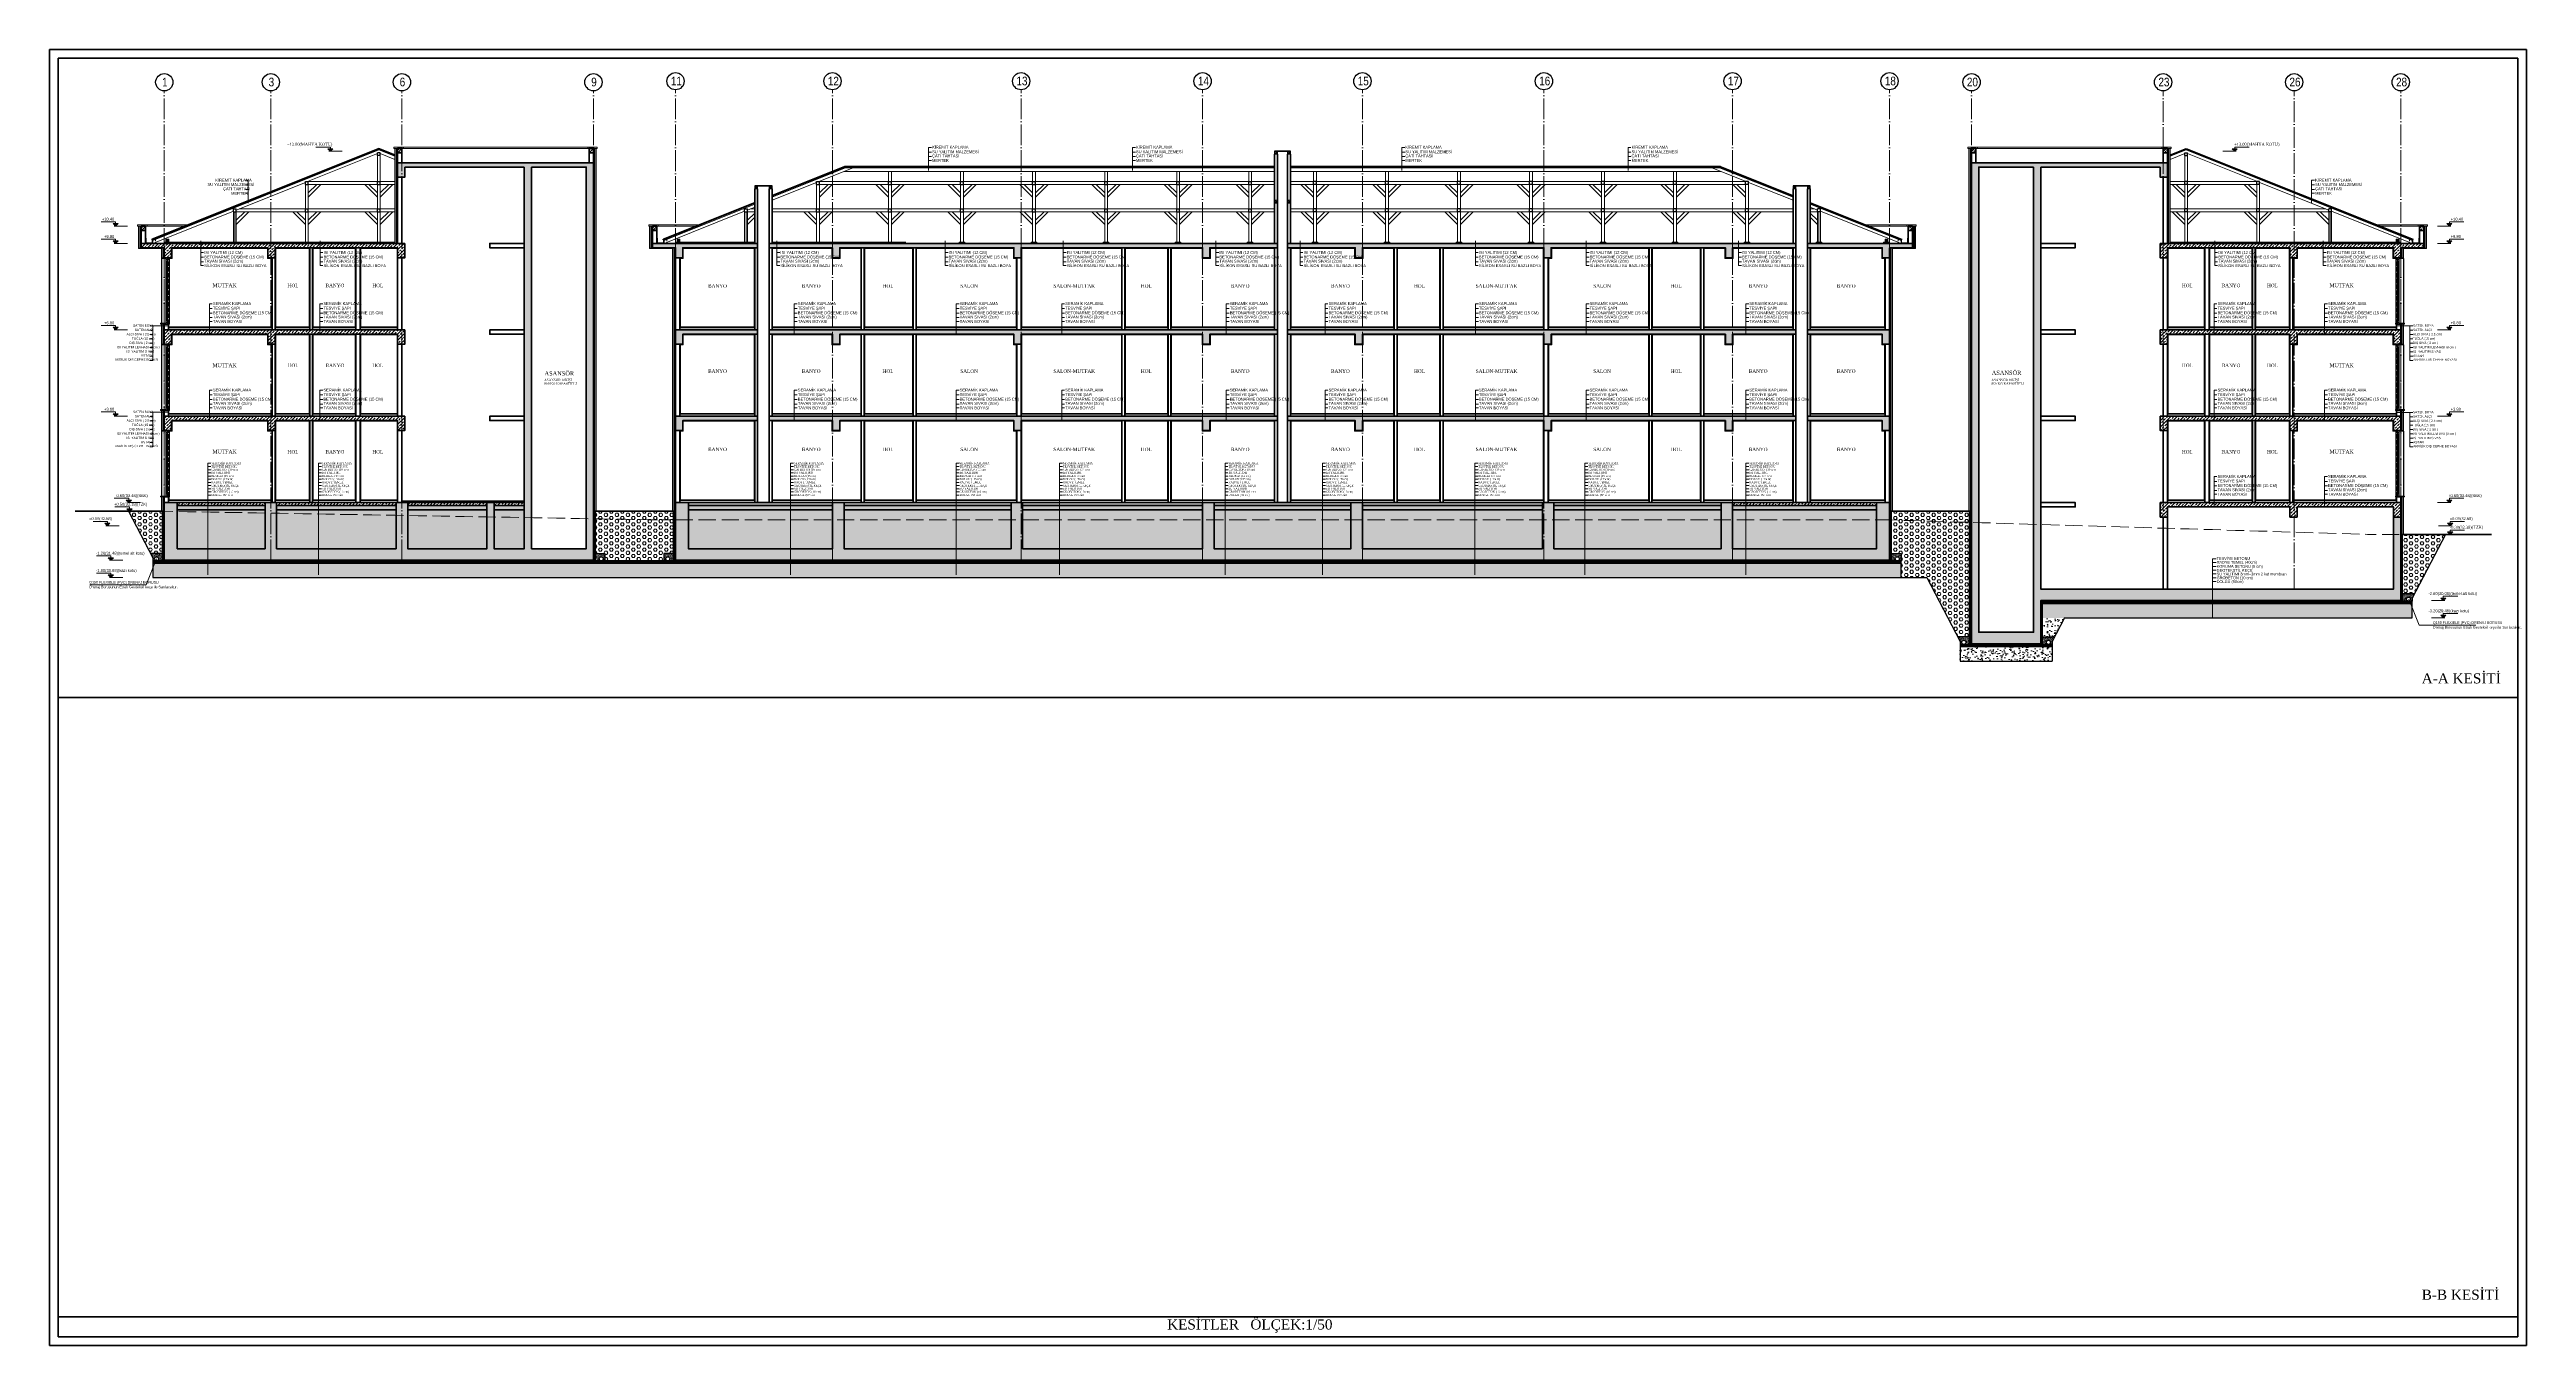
# Model space of a CAD drawing. Header units: millimetres. Extents: x 11587 to 81192, y -36083 to -25300.
# Drawn here: x 59792 to 68392, y -36083 to -31583 of the extents above; entities that cross this region are included whole.
import ezdxf

# ---------------------------------------------------------------- set-up
doc = ezdxf.new("R2010")
doc.units = ezdxf.units.MM
for name, pattern in [('AKS', [30, 24, -3, 0, -3]), ('IZDUSUM1', [20, 7.5, -5, 7.5, 0]), ('STRICHPUNKTX2', [2, 1, -0.5, 0, -0.5])]:
    doc.linetypes.add(name, pattern=pattern)
for name, color, linetype, lineweight in [('A-detay-yalıtım', 193, 'Continuous', 5), ('rtm-aks balon', 20, 'Continuous', 25), ('rtm-aks balon yazı', 7, 'Continuous', 20), ('rtm-aks yeni', 7, 'AKS', 20), ('rtm-antet yazı-03', 233, 'Continuous', 30), ('rtm-antet-02', 140, 'Continuous', 40), ('rtm-beton', 102, 'Continuous', 25), ('rtm-cam', 141, 'Continuous', 9), ('rtm-duv tugla', 22, 'Continuous', 35), ('rtm-izdusum-üst ince', 8, 'IZDUSUM1', 5), ('rtm-izdusum-üst kalın', 211, 'IZDUSUM1', 15), ('rtm-kesit katmanı-04', 33, 'Continuous', 25), ('rtm-kesit katmanı-05', 153, 'Continuous', 20), ('rtm-kesit katmanı-06', 136, 'Continuous', 15), ('rtm-kesit katmanı-07', 244, 'Continuous', 9), ('rtm-kplm dos-seramik', 13, 'Continuous', 9), ('rtm-mhl-yazı-adı', 150, 'Continuous', 30), ('rtm-mhl-yazı-m2', 7, 'Continuous', 20), ('rtm-mhl-yazı-malzeme', 253, 'Continuous', 13), ('rtm-olcu-iç 01', 7, 'Continuous', 20), ('rtm-pen-ahsap', 35, 'Continuous', 13), ('rtm-plan katmanı-07', 135, 'Continuous', 9), ('rtm-sembol kot yazı', 7, 'Continuous', 20), ('rtm-sembol malzeme cizgisi', 242, 'Continuous', 20), ('rtm-symbol lvl', 242, 'Continuous', 20), ('rtm-sıva', 252, 'Continuous', 15), ('rtm-tarama-betonarme', 51, 'Continuous', 15), ('rtm-tarama-cakil', 8, 'Continuous', 5), ('rtm-tas_betonarme', 50, 'Continuous', 40), ('rtm-ylt-sürme', 4, 'Continuous', 5)]:
    doc.layers.add(name, color=color, linetype=linetype, lineweight=lineweight)
doc.layers.add('Tarama', color=7, linetype='Continuous')
doc.styles.add('A', font='times.ttf', dxfattribs={"height": 20})
doc.styles.add('AKSYAZI', font='ARIALN.TTF')
doc.styles.add('ARIAL', font='times.ttf')
doc.styles.add('KT-isocpeur', font='arial.ttf', dxfattribs={"height": 10})
doc.styles.get("Standard").update_dxf_attribs({"font": 'arial.ttf'})
doc.styles.add('VAZ-OLCU', font='times.ttf', dxfattribs={"height": 60})
doc.linetypes.add('BATTING', pattern='A,0.00254,-2.54,[134,ltypeshp.shx,S=2.54,R=0,X=-2.54,Y=0],-5.08,[134,ltypeshp.shx,S=2.54,R=180,X=2.54,Y=0],-2.54', length=10.16254)
pattern_1 = [(45, (-623822.126, -4569105.137), (-8.98025612, 8.98025612), []), (45, (-623813.146, -4569105.137), (-8.98025612, 8.98025612), [6.35, -3.175])]
pattern_2 = [(45, (-622932.126, -4568835.137), (-8.98025612, 8.98025612), []), (45, (-622923.146, -4568835.137), (-8.98025612, 8.98025612), [6.35, -3.175])]
pattern_3 = [(37.5, (8403.004, -15567.9238), (-0.080001565, 2.447066187), [0, -1.9304, 0, -2.159, 0, -2.06375]), (7.5, (8403.004, -15567.9238), (2.24761642, 3.5841255), [0, -1.0414, 0, -1.7399, 0, -0.66675]), (327.5, (8401.4418, -15567.9238), (3.95496185, 0.00718592), [0, -0.635, 0, -2.286, 0, -2.9845]), (317.5, (8401.442, -15567.9238), (3.81778226, 1.11464662), [0, -0.3175, 0, -1.4986, 0, -1.7145])]
pattern_4 = [(0, (34573.885, -2309.14), (0, 10.9985226), [6.35, -12.7]), (120, (34573.885, -2309.14), (-9.525, -5.4992613), [6.35, -12.7]), (60, (34580.235, -2309.14), (-9.525, 5.4992613), [6.35, -12.7])]
pattern_5 = [(45, (-622047.126, -4569105.137), (-8.98025612, 8.98025612), []), (45, (-622038.146, -4569105.137), (-8.98025612, 8.98025612), [6.35, -3.175])]
pattern_6 = [(37.5, (8403.004, -15857.9238), (-0.080001565, 2.447066187), [0, -1.9304, 0, -2.159, 0, -2.06375]), (7.5, (8403.004, -15857.9238), (2.24761642, 3.5841255), [0, -1.0414, 0, -1.7399, 0, -0.66675]), (327.5, (8401.4418, -15857.9238), (3.95496185, 0.00718592), [0, -0.635, 0, -2.286, 0, -2.9845]), (317.5, (8401.442, -15857.9238), (3.81778226, 1.11464662), [0, -0.3175, 0, -1.4986, 0, -1.7145])]
pattern_7 = [(45, (34573.885, -2309.14), (-11.22532, 11.22532), []), (45, (34585.11, -2309.14), (-11.22532, 11.22532), [7.9375, -3.96875])]
pattern_8 = [(50, (34573.885, -2309.14), (18.218467, -1.5939086), [1.905, -20.955]), (355, (34573.885, -2309.14), (-3.524342, 19.1056845), [1.524, -16.7640584]), (100.451445, (34575.403, -2309.273), (14.694125, 17.511775), [1.619001, -17.8090245]), (46.1842, (34573.885, -2304.06), (27.107904, -4.204233), [2.8575, -31.4325]), (96.63556, (34576.144, -2304.41), (23.740413, 24.742612), [2.428502, -26.71356]), (351.18415, (34573.885, -2304.06), (23.740413, 24.742612), [2.285997, -25.145973]), (21, (34576.425, -2305.33), (15.161439, -10.22652), [1.905, -20.955]), (326, (34576.425, -2305.33), (6.180203, 18.418797), [1.524, -16.764]), (71.451445, (34577.688, -2306.182), (21.341642, 8.192277), [1.619001, -17.808994]), (37.5, (34573.885, -2309.14), (0.3088603, 8.4555039), [0, -16.5608, 0, -17.018, 0, -16.8275]), (7.5, (34573.885, -2309.14), (6.6819663, 10.0180575), [0, -9.7028, 0, -16.1798, 0, -6.4135]), (327.5, (34568.221, -2309.14), (13.5590595, -0.5728744), [0, -6.35, 0, -19.812, 0, -26.289]), (317.5, (34565.681, -2309.14), (14.812918, 2.542649), [0, -8.255, 0, -13.1572, 0, -18.669])]

msp = doc.modelspace()

# ---------------------------------------------------------------- hatches: boundary and pattern name
at = {"layer": 'rtm-olcu-iç 01'}
h = msp.add_hatch(dxfattribs=at)
h.set_pattern_fill('AR-CONC', color=256, scale=0.2, style=0)
h.set_pattern_definition([(50, (-416893.553, -4539006.48), (36.4369338, -3.1878171), [3.81, -41.91]), (355, (-416893.553, -4539006.48), (-7.0486843, 38.21136905), [3.048, -33.52811683]), (100.4514447, (-416890.517, -4539006.745), (29.38824942, 35.02355038), [3.23800176, -35.61804892]), (46.1842, (-416893.553, -4538996.32), (54.2158082, -8.4084656), [5.715, -62.865]), (96.6355576, (-416889.035, -4538997.02), (47.4808268, 49.4852249), [4.8570046, -53.4271216]), (351.1841512, (-416893.553, -4538996.32), (47.4808268, 49.4852249), [4.5719934, -50.2919464]), (21, (-416888.473, -4538998.86), (30.32287825, -20.45303964), [3.81, -41.91]), (326, (-416888.473, -4538998.86), (12.36040567, 36.83759322), [3.048, -33.528]), (71.451445, (-416885.946, -4539000.564), (42.68328386, 16.38455378), [3.23800176, -35.61798752]), (37.5, (-416893.553, -4539006.48), (0.61772065, 16.911007775), [0, -33.1216, 0, -34.036, 0, -33.655]), (7.5, (-416893.553, -4539006.48), (13.3639325, 20.036114964), [0, -19.4056, 0, -32.3596, 0, -12.827]), (327.5, (-416904.882, -4539006.48), (27.118119033, -1.1457488), [0, -12.7, 0, -39.624, 0, -52.578]), (317.5, (-416909.962, -4539006.48), (29.62583628, 5.08529821), [0, -16.51, 0, -26.3144, 0, -37.338])])
h.paths.add_polyline_path([(66220.1, -33416.34), (66220.08, -33366.34), (60150.08, -33366.34), (60150.07, -33416.34)])
h = msp.add_hatch(dxfattribs=at)
h.set_pattern_fill('AR-CONC', color=256, scale=0.2, style=0)
h.set_pattern_definition([(50, (-415118.576, -4539146.48), (36.4369338, -3.1878171), [3.81, -41.91]), (355, (-415118.576, -4539146.48), (-7.0486843, 38.21136905), [3.048, -33.52811683]), (100.4514447, (-415115.54, -4539146.745), (29.38824942, 35.02355038), [3.23800176, -35.61804892]), (46.1842, (-415118.576, -4539136.32), (54.2158082, -8.4084656), [5.715, -62.865]), (96.6355576, (-415114.06, -4539137.02), (47.4808268, 49.4852249), [4.8570046, -53.4271216]), (351.1841512, (-415118.576, -4539136.32), (47.4808268, 49.4852249), [4.5719934, -50.2919464]), (21, (-415113.496, -4539138.86), (30.32287825, -20.45303964), [3.81, -41.91]), (326, (-415113.496, -4539138.86), (12.36040567, 36.83759322), [3.048, -33.528]), (71.451445, (-415110.97, -4539140.564), (42.68328386, 16.38455378), [3.23800176, -35.61798752]), (37.5, (-415118.576, -4539146.48), (0.61772065, 16.911007775), [0, -33.1216, 0, -34.036, 0, -33.655]), (7.5, (-415118.576, -4539146.48), (13.3639325, 20.036114964), [0, -19.4056, 0, -32.3596, 0, -12.827]), (327.5, (-415129.904, -4539146.48), (27.118119033, -1.1457488), [0, -12.7, 0, -39.624, 0, -52.578]), (317.5, (-415134.984, -4539146.48), (29.62583628, 5.08529821), [0, -16.51, 0, -26.3144, 0, -37.338])])
h.paths.add_polyline_path([(66711.78, -33506.34), (66711.78, -33556.34), (67995.08, -33556.34), (67995.06, -33506.34)])
h = msp.add_hatch(dxfattribs=at)
h.set_pattern_fill('AR-CONC', color=256, scale=0.2, style=0)
h.set_pattern_definition([(50, (34573.885, -2309.14), (36.436934, -3.187817), [3.81, -41.91]), (355, (34573.885, -2309.14), (-7.048684, 38.21137), [3.048, -33.528117]), (100.451445, (34576.92, -2309.406), (29.38825, 35.02355), [3.238002, -35.61805]), (46.1842, (34573.885, -2298.98), (54.21581, -8.408466), [5.715, -62.865]), (96.63556, (34578.403, -2299.68), (47.480827, 49.485225), [4.857005, -53.42712]), (351.18415, (34573.885, -2298.98), (47.48083, 49.485225), [4.57199, -50.291946]), (21, (34578.965, -2301.52), (30.322878, -20.45304), [3.81, -41.91]), (326, (34578.965, -2301.52), (12.360406, 36.837593), [3.048, -33.528]), (71.451445, (34581.492, -2303.225), (42.683284, 16.384554), [3.238002, -35.617988]), (37.5, (34573.885, -2309.14), (0.6177207, 16.9110078), [0, -33.1216, 0, -34.036, 0, -33.655]), (7.5, (34573.885, -2309.14), (13.3639325, 20.036115), [0, -19.4056, 0, -32.3596, 0, -12.827]), (327.5, (34562.556, -2309.14), (27.118119, -1.145749), [0, -12.7, 0, -39.624, 0, -52.578]), (317.5, (34557.476, -2309.14), (29.625836, 5.085298), [0, -16.51, 0, -26.3144, 0, -37.338])])
h.paths.add_polyline_path([(66787.62, -33556.34), (66711.78, -33556.34), (66711.78, -33622.34), (66753.38, -33622.34)])
h = msp.add_hatch(dxfattribs=at)
h.set_pattern_fill('AR-CONC', color=256, scale=0.2, style=0)
h.set_pattern_definition([(50, (-415118.576, -4539296.48), (36.4369338, -3.1878171), [3.81, -41.91]), (355, (-415118.576, -4539296.48), (-7.0486843, 38.21136905), [3.048, -33.52811683]), (100.4514447, (-415115.54, -4539296.745), (29.38824942, 35.02355038), [3.23800176, -35.61804892]), (46.1842, (-415118.576, -4539286.32), (54.2158082, -8.4084656), [5.715, -62.865]), (96.6355576, (-415114.06, -4539287.02), (47.4808268, 49.4852249), [4.8570046, -53.4271216]), (351.1841512, (-415118.576, -4539286.32), (47.4808268, 49.4852249), [4.5719934, -50.2919464]), (21, (-415113.496, -4539288.86), (30.32287825, -20.45303964), [3.81, -41.91]), (326, (-415113.496, -4539288.86), (12.36040567, 36.83759322), [3.048, -33.528]), (71.451445, (-415110.97, -4539290.564), (42.68328386, 16.38455378), [3.23800176, -35.61798752]), (37.5, (-415118.576, -4539296.48), (0.61772065, 16.911007775), [0, -33.1216, 0, -34.036, 0, -33.655]), (7.5, (-415118.576, -4539296.48), (13.3639325, 20.036114964), [0, -19.4056, 0, -32.3596, 0, -12.827]), (327.5, (-415129.904, -4539296.48), (27.118119033, -1.1457488), [0, -12.7, 0, -39.624, 0, -52.578]), (317.5, (-415134.984, -4539296.48), (29.62583628, 5.08529821), [0, -16.51, 0, -26.3144, 0, -37.338])])
h.paths.add_polyline_path([(66745.07, -33706.34), (66745.07, -33656.34), (66425.08, -33656.34), (66425.08, -33706.34)])
at = {"layer": 'rtm-symbol lvl'}
for points in [[(60775.49, -31927.5), (60766.65, -31936.34), (60757.82, -31927.5)], [(60775.49, -31927.5), (60766.65, -31936.34), (60757.82, -31927.5)], [(67369.66, -31927.5), (67378.5, -31936.34), (67387.34, -31927.5)], [(67369.66, -31927.5), (67378.5, -31936.34), (67387.34, -31927.5)], [(60030.04, -32187.43), (60021.13, -32196.34), (60012.22, -32187.43)], [(60030.04, -32187.43), (60021.13, -32196.34), (60012.22, -32187.43)], [(60030.04, -32247.43), (60021.13, -32256.34), (60012.22, -32247.43)], [(60030.04, -32247.43), (60021.13, -32256.34), (60012.22, -32247.43)], [(68115.12, -32187.43), (68124.03, -32196.34), (68132.93, -32187.43)], [(68115.12, -32187.43), (68124.03, -32196.34), (68132.93, -32187.43)], [(68115.12, -32247.43), (68124.03, -32256.34), (68132.93, -32247.43)], [(68115.12, -32247.43), (68124.03, -32256.34), (68132.93, -32247.43)], [(60030.04, -32547.43), (60021.13, -32556.34), (60012.22, -32547.43)], [(60030.04, -32547.43), (60021.13, -32556.34), (60012.22, -32547.43)], [(68115.12, -32547.43), (68124.03, -32556.34), (68132.93, -32547.43)], [(68115.12, -32547.43), (68124.03, -32556.34), (68132.93, -32547.43)], [(60030.04, -32847.43), (60021.13, -32856.34), (60012.22, -32847.43)], [(60030.04, -32847.43), (60021.13, -32856.34), (60012.22, -32847.43)], [(68115.12, -32847.43), (68124.03, -32856.34), (68132.93, -32847.43)], [(68115.12, -32847.43), (68124.03, -32856.34), (68132.93, -32847.43)], [(60075.65, -33147.43), (60066.74, -33156.34), (60057.83, -33147.43)], [(60075.65, -33147.43), (60066.74, -33156.34), (60057.83, -33147.43)], [(60078.17, -33177.43), (60069.26, -33186.34), (60060.35, -33177.43)], [(60078.17, -33177.43), (60069.26, -33186.34), (60060.35, -33177.43)], [(68115.12, -33147.43), (68124.03, -33156.34), (68132.93, -33147.43)], [(68115.12, -33147.43), (68124.03, -33156.34), (68132.93, -33147.43)], [(60001.44, -33227.5), (59992.6, -33236.34), (59983.76, -33227.5)], [(60001.44, -33227.5), (59992.6, -33236.34), (59983.76, -33227.5)], [(68117.82, -33227.5), (68126.66, -33236.34), (68135.5, -33227.5)], [(68117.82, -33227.5), (68126.66, -33236.34), (68135.5, -33227.5)], [(68117.82, -33257.5), (68126.66, -33266.34), (68135.5, -33257.5)], [(68117.82, -33257.5), (68126.66, -33266.34), (68135.5, -33257.5)], [(60013.54, -33347.43), (60004.63, -33356.34), (59995.72, -33347.43)], [(60013.54, -33347.43), (60004.63, -33356.34), (59995.72, -33347.43)], [(60013.54, -33407.43), (60004.63, -33416.34), (59995.72, -33407.43)], [(60013.54, -33407.43), (60004.63, -33416.34), (59995.72, -33407.43)], [(68093.94, -33487.43), (68102.85, -33496.34), (68111.76, -33487.43)], [(68093.94, -33487.43), (68102.85, -33496.34), (68111.76, -33487.43)], [(68093.94, -33547.43), (68102.85, -33556.34), (68111.76, -33547.43)], [(68093.94, -33547.43), (68102.85, -33556.34), (68111.76, -33547.43)]]:
    msp.add_hatch(color=256, dxfattribs=at).paths.add_polyline_path(points)
at = {"layer": 'rtm-tarama-betonarme', "ltscale": 1.5}
h = msp.add_hatch(dxfattribs=at)
h.set_pattern_fill('ANSI33', color=256, scale=2.5, style=0)
h.set_pattern_definition(pattern_7)
h.paths.add_polyline_path([(61680.08, -31976.34), (61000.08, -31976.34), (61000.08, -32026.34), (61025.08, -32026.34), (61025.08, -31991.34), (61440.08, -31991.34), (61440.08, -33316.34), (61335.08, -33316.34), (61335.08, -33156.34), (61310.08, -33156.34), (61310.08, -33316.34), (61035.08, -33316.34), (61035.08, -33156.34), (60995.08, -33156.34), (60995.08, -33316.34), (60580.08, -33316.34), (60580.08, -33156.34), (60540.08, -33156.34), (60540.08, -33316.34), (60235.08, -33316.34), (60235.08, -33156.34), (60190.08, -33156.34), (60190.08, -33356.34), (61680.08, -33356.34)])
h.paths.add_polyline_path([(61465.08, -31991.34), (61655.08, -31991.34), (61655.08, -33316.34), (61465.08, -33316.34)], flags=16)
at = {"layer": 'rtm-tarama-betonarme'}
h = msp.add_hatch(dxfattribs=at)
h.set_pattern_fill('ANSI33', color=256, scale=2)
h.set_pattern_definition(pattern_2)
h.paths.add_polyline_path([(61000.08, -31941.34), (61015.08, -31941.34), (61015.08, -31967.86), (61015.08, -31926.34), (61000.08, -31926.34)])
h = msp.add_hatch(dxfattribs=at)
h.set_pattern_fill('ANSI33', color=256, scale=2)
h.set_pattern_definition(pattern_2)
h.paths.add_polyline_path([(61680.08, -31941.34), (61665.08, -31941.34), (61665.08, -31967.86), (61665.08, -31926.34), (61680.08, -31926.34)])
at = {"layer": 'rtm-tarama-betonarme', "ltscale": 1.5}
h = msp.add_hatch(dxfattribs=at)
h.set_pattern_fill('ANSI33', color=256, style=0)
h.set_pattern_definition([(45, (81001.5015, 18163.313), (-4.49012806, 4.49012806), []), (45, (81005.9916, 18163.313), (-4.49012806, 4.49012806), [3.175, -1.5875])])
h.paths.add_polyline_path([(64055.08, -31936.34), (64045.08, -31936.34), (64045.08, -31946.34), (64055.08, -31946.34)])
h.paths.add_polyline_path([(64100.08, -31936.34), (64090.08, -31936.34), (64090.08, -31946.34), (64100.08, -31946.34)])
at = {"layer": 'rtm-tarama-betonarme'}
h = msp.add_hatch(dxfattribs=at)
h.set_pattern_fill('ANSI33', color=256, scale=2)
h.set_pattern_definition(pattern_2)
h.paths.add_polyline_path([(66465.08, -31941.34), (66480.08, -31941.34), (66480.08, -31967.86), (66480.08, -31926.34), (66465.08, -31926.34)])
at = {"layer": 'rtm-tarama-betonarme', "ltscale": 1.5}
h = msp.add_hatch(dxfattribs=at)
h.set_pattern_fill('ANSI33', color=256, scale=2.5, style=0)
h.set_pattern_definition(pattern_7)
h.paths.add_polyline_path([(66705.08, -31991.34), (67120.08, -31991.34), (67120.08, -32026.34), (67145.08, -32026.34), (67145.08, -31976.34), (66465.08, -31976.34), (66465.08, -33646.34), (66705.08, -33646.34), (66705.08, -33496.34), (66706.08, -33496.34), (67955.08, -33496.34), (67955.08, -33206.34), (67930.08, -33206.34), (67930.08, -33456.34), (66705.08, -33456.34)])
h.paths.add_polyline_path([(66680.08, -33606.34), (66490.08, -33606.34), (66490.08, -31991.34), (66680.08, -31991.34)], flags=16)
at = {"layer": 'rtm-tarama-betonarme'}
h = msp.add_hatch(dxfattribs=at)
h.set_pattern_fill('ANSI33', color=256, scale=2)
h.set_pattern_definition(pattern_2)
h.paths.add_polyline_path([(67145.08, -31941.34), (67130.08, -31941.34), (67130.08, -31967.86), (67130.08, -31926.34), (67145.08, -31926.34)])
at = {"layer": 'rtm-tarama-betonarme', "ltscale": 1.5}
h = msp.add_hatch(dxfattribs=at)
h.set_pattern_fill('ANSI33', color=256, style=0)
h.set_pattern_definition([(45, (79196.5015, 18043.313), (-4.49012806, 4.49012806), []), (45, (79200.9916, 18043.313), (-4.49012806, 4.49012806), [3.175, -1.5875])])
h.paths.add_polyline_path([(62250.08, -32056.34), (62240.08, -32056.34), (62240.08, -32066.34), (62250.08, -32066.34)])
h = msp.add_hatch(dxfattribs=at)
h.set_pattern_fill('ANSI33', color=256, style=0)
h.set_pattern_definition([(45, (30968.885, -2309.14), (-4.4901281, 4.4901281), []), (45, (30973.375, -2309.14), (-4.4901281, 4.4901281), [3.175, -1.5875])])
h.paths.add_polyline_path([(62300.08, -32056.34), (62290.08, -32056.34), (62290.08, -32066.34), (62300.08, -32066.34)])
h = msp.add_hatch(dxfattribs=at)
h.set_pattern_fill('ANSI33', color=256, style=0)
h.set_pattern_definition([(45, (82801.5015, 18043.313), (-4.49012806, 4.49012806), []), (45, (82805.9916, 18043.313), (-4.49012806, 4.49012806), [3.175, -1.5875])])
h.paths.add_polyline_path([(65855.08, -32056.34), (65845.08, -32056.34), (65845.08, -32066.34), (65855.08, -32066.34)])
h = msp.add_hatch(dxfattribs=at)
h.set_pattern_fill('ANSI33', color=256, style=0)
h.set_pattern_definition([(45, (34573.885, -2309.14), (-4.4901281, 4.4901281), []), (45, (34578.375, -2309.14), (-4.4901281, 4.4901281), [3.175, -1.5875])])
h.paths.add_polyline_path([(65905.08, -32056.34), (65895.08, -32056.34), (65895.08, -32066.34), (65905.08, -32066.34)])
h = msp.add_hatch(dxfattribs=at)
h.set_pattern_fill('ANSI33', color=256, style=0)
h.set_pattern_definition([(45, (81001.5015, 17993.313), (-4.49012806, 4.49012806), []), (45, (81005.9916, 17993.313), (-4.49012806, 4.49012806), [3.175, -1.5875])])
h.paths.add_polyline_path([(64055.08, -32106.34), (64045.08, -32106.34), (64045.08, -32116.34), (64055.08, -32116.34)])
h.paths.add_polyline_path([(64100.08, -32106.34), (64090.08, -32106.34), (64090.08, -32116.34), (64100.08, -32116.34)])
at = {"layer": 'rtm-tarama-betonarme'}
h = msp.add_hatch(dxfattribs=at)
h.set_pattern_fill('ANSI33', color=256, scale=2)
h.set_pattern_definition(pattern_1)
h.paths.add_polyline_path([(60110.08, -32211.34), (60125.08, -32211.34), (60125.08, -32237.86), (60125.08, -32196.34), (60110.08, -32196.34)])
h = msp.add_hatch(dxfattribs=at)
h.set_pattern_fill('ANSI33', color=256, scale=2)
h.set_pattern_definition(pattern_5)
h.paths.add_polyline_path([(61885.08, -32211.34), (61900.08, -32211.34), (61900.08, -32237.86), (61900.08, -32196.34), (61885.08, -32196.34)])
h = msp.add_hatch(dxfattribs=at)
h.set_pattern_fill('ANSI33', color=256, scale=2)
h.set_pattern_definition(pattern_5)
h.paths.add_polyline_path([(66260.08, -32211.34), (66245.08, -32211.34), (66245.08, -32237.86), (66245.08, -32196.34), (66260.08, -32196.34)])
h = msp.add_hatch(dxfattribs=at)
h.set_pattern_fill('ANSI33', color=256, scale=2)
h.set_pattern_definition(pattern_1)
h.paths.add_polyline_path([(68035.08, -32211.34), (68020.08, -32211.34), (68020.08, -32237.86), (68020.08, -32196.34), (68035.08, -32196.34)])
at = {"layer": 'rtm-tarama-betonarme', "ltscale": 1.5}
h = msp.add_hatch(dxfattribs=at)
h.set_pattern_fill('ANSI33', color=256, scale=2.5, style=0)
h.set_pattern_definition(pattern_7)
h.paths.add_polyline_path([(60575.08, -32271.34), (61000.08, -32271.34), (61000.08, -32306.34), (61025.08, -32306.34), (61025.08, -32256.34), (60110.08, -32256.34), (60110.08, -32271.34), (60190.08, -32271.34), (60190.08, -32306.34), (60195.08, -32306.34), (60215.08, -32306.34), (60215.08, -32271.34), (60550.08, -32271.34), (60550.08, -32306.34), (60575.08, -32306.34)])
h.paths.add_polyline_path([(61025.08, -32556.34), (60190.08, -32556.34), (60190.08, -32606.34), (60195.08, -32606.34), (60215.08, -32606.34), (60215.08, -32571.34), (60550.08, -32571.34), (60550.08, -32606.34), (60575.08, -32606.34), (60575.08, -32571.34), (61000.08, -32571.34), (61000.08, -32606.34), (61025.08, -32606.34)])
h.paths.add_polyline_path([(60575.08, -32871.34), (61000.08, -32871.34), (61000.08, -32906.34), (61025.08, -32906.34), (61025.08, -32856.34), (60190.08, -32856.34), (60190.08, -32906.34), (60195.08, -32906.34), (60215.08, -32906.34), (60215.08, -32871.34), (60550.08, -32871.34), (60550.08, -32906.34), (60575.08, -32906.34)])
h = msp.add_hatch(dxfattribs=at)
h.set_pattern_fill('ANSI33', color=256, scale=2.5, style=0)
h.set_pattern_definition(pattern_7)
h.paths.add_polyline_path([(65895.08, -32256.34), (65895.08, -32271.34), (66155.08, -32271.34), (66155.08, -32306.34), (66180.08, -32306.34), (66180.08, -32271.34), (66260.08, -32271.34), (66260.08, -32256.34)])
h.paths.add_polyline_path([(64090.08, -32256.34), (64090.08, -32271.34), (64325.08, -32271.34), (64325.08, -32306.34), (64350.08, -32306.34), (64350.08, -32271.34), (64980.08, -32271.34), (64980.08, -32306.34), (65005.08, -32306.34), (65005.08, -32271.34), (65610.08, -32271.34), (65610.08, -32306.34), (65635.08, -32306.34), (65635.08, -32271.34), (65855.08, -32271.34), (65855.08, -32256.34)])
h.paths.add_polyline_path([(62250.08, -32271.34), (62250.08, -32256.34), (61885.08, -32256.34), (61885.08, -32271.34), (61965.08, -32271.34), (61965.08, -32306.34), (61990.08, -32306.34), (61990.08, -32271.34)])
h.paths.add_polyline_path([(62290.08, -32256.34), (62290.08, -32271.34), (62510.08, -32271.34), (62510.08, -32306.34), (62535.08, -32306.34), (62535.08, -32271.34), (63140.08, -32271.34), (63140.08, -32306.34), (63165.08, -32306.34), (63165.08, -32271.34), (63795.08, -32271.34), (63795.08, -32306.34), (63820.08, -32306.34), (63820.08, -32271.34), (64055.08, -32271.34), (64055.08, -32256.34)])
h = msp.add_hatch(dxfattribs=at)
h.set_pattern_fill('ANSI33', color=256, scale=2.5, style=0)
h.set_pattern_definition(pattern_7)
h.paths.add_polyline_path([(67595.08, -32271.34), (67930.08, -32271.34), (67930.08, -32306.34), (67955.08, -32306.34), (67955.08, -32271.34), (68035.08, -32271.34), (68035.08, -32256.34), (67120.08, -32256.34), (67120.08, -32306.34), (67145.08, -32306.34), (67145.08, -32271.34), (67570.08, -32271.34), (67570.08, -32306.34), (67595.08, -32306.34)])
h = msp.add_hatch(dxfattribs=at)
h.set_pattern_fill('ANSI33', color=256, scale=2.5, style=0)
h.set_pattern_definition(pattern_7)
h.paths.add_polyline_path([(65895.08, -32556.34), (65895.08, -32571.34), (66155.08, -32571.34), (66155.08, -32606.34), (66180.08, -32606.34), (66180.08, -32556.34)])
h.paths.add_polyline_path([(64090.08, -32556.34), (64090.08, -32571.34), (64325.08, -32571.34), (64325.08, -32606.34), (64350.08, -32606.34), (64350.08, -32571.34), (64980.08, -32571.34), (64980.08, -32606.34), (65005.08, -32606.34), (65005.08, -32571.34), (65610.08, -32571.34), (65610.08, -32606.34), (65635.08, -32606.34), (65635.08, -32571.34), (65855.08, -32571.34), (65855.08, -32556.34)])
h.paths.add_polyline_path([(62250.08, -32571.34), (62250.08, -32556.34), (61965.08, -32556.34), (61965.08, -32606.34), (61990.08, -32606.34), (61990.08, -32571.34)])
h.paths.add_polyline_path([(62290.08, -32556.34), (62290.08, -32571.34), (62510.08, -32571.34), (62510.08, -32606.34), (62535.08, -32606.34), (62535.08, -32571.34), (63140.08, -32571.34), (63140.08, -32606.34), (63165.08, -32606.34), (63165.08, -32571.34), (63795.08, -32571.34), (63795.08, -32606.34), (63820.08, -32606.34), (63820.08, -32571.34), (64055.08, -32571.34), (64055.08, -32556.34)])
h = msp.add_hatch(dxfattribs=at)
h.set_pattern_fill('ANSI33', color=256, scale=2.5, style=0)
h.set_pattern_definition(pattern_7)
h.paths.add_polyline_path([(67595.08, -32571.34), (67930.08, -32571.34), (67930.08, -32606.34), (67955.08, -32606.34), (67955.08, -32556.34), (67120.08, -32556.34), (67120.08, -32606.34), (67145.08, -32606.34), (67145.08, -32571.34), (67570.08, -32571.34), (67570.08, -32606.34), (67595.08, -32606.34)])
h = msp.add_hatch(dxfattribs=at)
h.set_pattern_fill('ANSI33', color=256, scale=2.5, style=0)
h.set_pattern_definition(pattern_7)
h.paths.add_polyline_path([(65895.08, -32856.34), (65895.08, -32871.34), (66155.08, -32871.34), (66155.08, -32906.34), (66180.08, -32906.34), (66180.08, -32856.34)])
h.paths.add_polyline_path([(64090.08, -32856.34), (64090.08, -32871.34), (64325.08, -32871.34), (64325.08, -32906.34), (64350.08, -32906.34), (64350.08, -32871.34), (64980.08, -32871.34), (64980.08, -32906.34), (65005.08, -32906.34), (65005.08, -32871.34), (65610.08, -32871.34), (65610.08, -32906.34), (65635.08, -32906.34), (65635.08, -32871.34), (65855.08, -32871.34), (65855.08, -32856.34)])
h.paths.add_polyline_path([(62290.08, -32856.34), (62290.08, -32871.34), (62510.08, -32871.34), (62510.08, -32906.34), (62535.08, -32906.34), (62535.08, -32871.34), (63140.08, -32871.34), (63140.08, -32906.34), (63165.08, -32906.34), (63165.08, -32871.34), (63795.08, -32871.34), (63795.08, -32906.34), (63820.08, -32906.34), (63820.08, -32871.34), (64055.08, -32871.34), (64055.08, -32856.34)])
h.paths.add_polyline_path([(62250.08, -32871.34), (62250.08, -32856.34), (61965.08, -32856.34), (61965.08, -32906.34), (61990.08, -32906.34), (61990.08, -32871.34)])
h = msp.add_hatch(dxfattribs=at)
h.set_pattern_fill('ANSI33', color=256, scale=2.5, style=0)
h.set_pattern_definition(pattern_7)
h.paths.add_polyline_path([(67930.08, -32871.34), (67930.08, -32906.34), (67955.08, -32906.34), (67955.08, -32856.34), (67120.08, -32856.34), (67120.08, -32906.34), (67145.08, -32906.34), (67145.08, -32871.34), (67570.08, -32871.34), (67570.08, -32906.34), (67595.08, -32906.34), (67595.08, -32871.34)])
h = msp.add_hatch(dxfattribs=at)
h.set_pattern_fill('ANSI33', color=256, scale=2.5, style=0)
h.set_pattern_definition(pattern_7)
h.paths.add_polyline_path([(60540.08, -33156.34), (60235.08, -33156.34), (60235.08, -33166.34), (60540.08, -33166.34)])
h.paths.add_polyline_path([(60995.08, -33156.34), (60580.08, -33156.34), (60580.08, -33166.34), (60995.08, -33166.34)])
h.paths.add_polyline_path([(61310.08, -33156.34), (61035.08, -33156.34), (61035.08, -33166.34), (61310.08, -33166.34)])
h.paths.add_polyline_path([(61440.08, -33156.34), (61335.08, -33156.34), (61335.08, -33166.34), (61440.08, -33166.34)])
h = msp.add_hatch(dxfattribs=at)
h.set_pattern_fill('ANSI33', color=256, scale=2.5, style=0)
h.set_pattern_definition(pattern_7)
h.paths.add_polyline_path([(63795.08, -33316.34), (63170.08, -33316.34), (63170.08, -33156.34), (63130.08, -33156.34), (63130.08, -33316.34), (62550.08, -33316.34), (62550.08, -33156.34), (62510.08, -33156.34), (62510.08, -33316.34), (62010.08, -33316.34), (62010.08, -33156.34), (61965.08, -33156.34), (61965.08, -33356.34), (66180.08, -33356.34), (66180.08, -33156.34), (66135.08, -33156.34), (66135.08, -33316.34), (65635.08, -33316.34), (65635.08, -33156.34), (65595.08, -33156.34), (65595.08, -33316.34), (65015.08, -33316.34), (65015.08, -33156.34), (64975.08, -33156.34), (64975.08, -33316.34), (64350.08, -33316.34), (64350.08, -33156.34), (64310.08, -33156.34), (64310.08, -33316.34), (63835.08, -33316.34), (63835.08, -33156.34), (63795.08, -33156.34)])
h = msp.add_hatch(dxfattribs=at)
h.set_pattern_fill('ANSI33', color=256, scale=2.5, style=0)
h.set_pattern_definition(pattern_7)
h.paths.add_polyline_path([(62510.08, -33156.34), (62010.08, -33156.34), (62010.08, -33166.34), (62510.08, -33166.34)])
h.paths.add_polyline_path([(63130.08, -33156.34), (62550.08, -33156.34), (62550.08, -33166.34), (63130.08, -33166.34)])
h.paths.add_polyline_path([(63795.08, -33156.34), (63170.08, -33156.34), (63170.08, -33166.34), (63795.08, -33166.34)])
h = msp.add_hatch(dxfattribs=at)
h.set_pattern_fill('ANSI33', color=256, scale=2.5, style=0)
h.set_pattern_definition(pattern_7)
h.paths.add_polyline_path([(64310.08, -33156.34), (63835.08, -33156.34), (63835.08, -33166.34), (64310.08, -33166.34)])
h.paths.add_polyline_path([(64975.08, -33156.34), (64350.08, -33156.34), (64350.08, -33166.34), (64975.08, -33166.34)])
h.paths.add_polyline_path([(65595.08, -33156.34), (65015.08, -33156.34), (65015.08, -33166.34), (65595.08, -33166.34)])
h = msp.add_hatch(dxfattribs=at)
h.set_pattern_fill('ANSI33', color=256, scale=2.5, style=0)
h.set_pattern_definition(pattern_7)
h.paths.add_polyline_path([(66135.08, -33156.34), (65635.08, -33156.34), (65635.08, -33166.34), (66135.08, -33166.34)])
h = msp.add_hatch(dxfattribs=at)
h.set_pattern_fill('ANSI33', color=256, scale=2.5, style=0)
h.set_pattern_definition(pattern_7)
h.paths.add_polyline_path([(67595.08, -33171.34), (67930.08, -33171.34), (67930.08, -33206.34), (67955.08, -33206.34), (67955.08, -33156.34), (67120.08, -33156.34), (67120.08, -33206.34), (67145.08, -33206.34), (67145.08, -33171.34), (67570.08, -33171.34), (67570.08, -33206.34), (67595.08, -33206.34)])
at = {"layer": 'rtm-tarama-cakil'}
h = msp.add_hatch(dxfattribs=at)
h.set_pattern_fill('HEX', color=256, scale=2, style=0)
h.set_pattern_definition(pattern_4)
h.paths.add_polyline_path([(60183.38, -33186.34), (60066.01, -33186.34), (60141.77, -33332.34), (60183.38, -33332.34)])
h = msp.add_hatch(dxfattribs=at)
h.set_pattern_fill('AR-CONC', color=256, scale=0.1, style=0)
h.set_pattern_definition(pattern_8)
h.paths.add_polyline_path([(60540.08, -33166.34), (60235.08, -33166.34), (60235.08, -33181.34), (60540.08, -33181.34)])
h.paths.add_polyline_path([(60995.08, -33166.34), (60580.08, -33166.34), (60580.08, -33181.34), (60995.08, -33181.34)])
h.paths.add_polyline_path([(61310.08, -33166.34), (61035.08, -33166.34), (61035.08, -33181.34), (61310.08, -33181.34)])
h.paths.add_polyline_path([(61440.08, -33166.34), (61335.08, -33166.34), (61335.08, -33181.34), (61440.08, -33181.34)])
h = msp.add_hatch(dxfattribs=at)
h.set_pattern_fill('HEX', color=256, scale=2, style=0)
h.set_pattern_definition(pattern_4)
h.paths.add_polyline_path([(61440.08, -33316.34), (61440.08, -33181.34), (61335.08, -33181.34), (61335.08, -33316.34)])
h.paths.add_polyline_path([(61310.08, -33316.34), (61310.08, -33181.34), (61035.08, -33181.34), (61035.08, -33316.34)])
h.paths.add_polyline_path([(60995.08, -33316.34), (60995.08, -33181.34), (60580.08, -33181.34), (60580.08, -33316.34)])
h.paths.add_polyline_path([(60540.08, -33316.34), (60540.08, -33181.34), (60235.08, -33181.34), (60235.08, -33316.34)])
h = msp.add_hatch(dxfattribs=at)
h.set_pattern_fill('HEX', color=256, scale=2, style=0)
h.set_pattern_definition(pattern_4)
h.paths.add_polyline_path([(61686.78, -33186.34), (61686.78, -33332.34), (61720.1, -33332.34), (61720.1, -33358.34), (61925.05, -33358.34), (61925.05, -33332.34), (61958.38, -33332.34), (61958.38, -33186.34)])
h = msp.add_hatch(dxfattribs=at)
h.set_pattern_fill('AR-CONC', color=256, scale=0.1, style=0)
h.set_pattern_definition([(50, (81001.501, 17993.313), (18.218467, -1.5939086), [1.905, -20.955]), (355, (81001.501, 17993.313), (-3.524342, 19.1056845), [1.524, -16.7640584]), (100.451445, (81003.02, 17993.18), (14.6941247, 17.511775), [1.619001, -17.8090245]), (46.1842, (81001.501, 17998.393), (27.107904, -4.204233), [2.8575, -31.4325]), (96.63556, (81003.76, 17998.043), (23.740413, 24.742612), [2.428502, -26.713561]), (351.18415, (81001.501, 17998.393), (23.740413, 24.742612), [2.285997, -25.145973]), (21, (81004.041, 17997.123), (15.161439, -10.22652), [1.905, -20.955]), (326, (81004.041, 17997.123), (6.180203, 18.4187966), [1.524, -16.764]), (71.451445, (81005.305, 17996.27), (21.341642, 8.192277), [1.619001, -17.808994]), (37.5, (81001.5015, 17993.313), (0.3088603, 8.4555039), [0, -16.5608, 0, -17.018, 0, -16.8275]), (7.5, (81001.5015, 17993.313), (6.6819663, 10.0180575), [0, -9.7028, 0, -16.1798, 0, -6.4135]), (327.5, (80995.837, 17993.313), (13.5590595, -0.5728744), [0, -6.35, 0, -19.812, 0, -26.289]), (317.5, (80993.297, 17993.313), (14.8129181, 2.542649), [0, -8.255, 0, -13.1572, 0, -18.669])])
h.paths.add_polyline_path([(63795.08, -33166.34), (63170.08, -33166.34), (63170.08, -33181.34), (63795.08, -33181.34)])
h.paths.add_polyline_path([(63130.08, -33166.34), (62550.08, -33166.34), (62550.08, -33181.34), (63130.08, -33181.34)])
h.paths.add_polyline_path([(62510.08, -33166.34), (62010.08, -33166.34), (62010.08, -33181.34), (62510.08, -33181.34)])
h = msp.add_hatch(dxfattribs=at)
h.set_pattern_fill('HEX', color=256, scale=2, style=0)
h.set_pattern_definition(pattern_4)
h.paths.add_polyline_path([(62010.08, -33181.34), (62010.08, -33316.34), (62510.08, -33316.34), (62510.08, -33181.34)])
h.paths.add_polyline_path([(62550.08, -33181.34), (62550.08, -33316.34), (63130.08, -33316.34), (63130.08, -33181.34)])
h.paths.add_polyline_path([(63795.08, -33316.34), (63795.08, -33181.34), (63170.08, -33181.34), (63170.08, -33316.34)])
h = msp.add_hatch(dxfattribs=at)
h.set_pattern_fill('AR-CONC', color=256, scale=0.1, style=0)
h.set_pattern_definition(pattern_8)
h.paths.add_polyline_path([(66135.08, -33166.34), (65635.08, -33166.34), (65635.08, -33181.34), (66135.08, -33181.34)])
h.paths.add_polyline_path([(65595.08, -33166.34), (65015.08, -33166.34), (65015.08, -33181.34), (65595.08, -33181.34)])
h.paths.add_polyline_path([(64975.08, -33166.34), (64350.08, -33166.34), (64350.08, -33181.34), (64975.08, -33181.34)])
h.paths.add_polyline_path([(64310.08, -33166.34), (63835.08, -33166.34), (63835.08, -33181.34), (64310.08, -33181.34)])
h = msp.add_hatch(dxfattribs=at)
h.set_pattern_fill('HEX', color=256, scale=2, style=0)
h.set_pattern_definition(pattern_4)
h.paths.add_polyline_path([(64975.08, -33316.34), (64975.08, -33181.34), (64350.08, -33181.34), (64350.08, -33316.34)])
h.paths.add_polyline_path([(64310.08, -33316.34), (64310.08, -33181.34), (63835.08, -33181.34), (63835.08, -33316.34)])
h = msp.add_hatch(dxfattribs=at)
h.set_pattern_fill('HEX', color=256, scale=2, style=0)
h.set_pattern_definition(pattern_4)
h.paths.add_polyline_path([(66135.08, -33316.34), (66135.08, -33181.34), (65635.08, -33181.34), (65635.08, -33316.34)])
h.paths.add_polyline_path([(65595.08, -33316.34), (65595.08, -33181.34), (65015.08, -33181.34), (65015.08, -33316.34)])
h = msp.add_hatch(dxfattribs=at)
h.set_pattern_fill('HEX', color=256, scale=2, style=0)
h.set_pattern_definition(pattern_4)
h.paths.add_polyline_path([(66309.88, -33416.34), (66416.78, -33622.34), (66458.38, -33622.34), (66458.38, -33186.34), (66186.78, -33186.34), (66186.78, -33332.34), (66220.1, -33332.34), (66220.1, -33358.34), (66220.1, -33416.34)])
h = msp.add_hatch(dxfattribs=at)
h.set_pattern_fill('HEX', color=256, scale=2, style=0)
h.set_pattern_definition(pattern_4)
h.paths.add_polyline_path([(67961.78, -33266.34), (67961.78, -33472.34), (68003.38, -33472.34), (68110.28, -33266.34)])
h = msp.add_hatch(dxfattribs=at)
h.set_pattern_fill('AR-SAND', color=256, scale=0.05, style=0)
h.set_pattern_definition(pattern_3)
edge = h.paths.add_edge_path()
edge.add_line((60183.38, -33332.34), (60141.77, -33332.34))
edge.add_line((60141.77, -33332.34), (60150.08, -33348.34))
edge.add_line((60150.08, -33348.34), (60150.08, -33358.35))
edge.add_line((60150.08, -33358.35), (60163.17, -33358.34))
edge.add_arc((60163.17, -33351.34), 7, 180, 270, ccw=False)
edge.add_arc((60163.17, -33351.34), 7, 0, 180, ccw=False)
edge.add_arc((60163.17, -33351.34), 7, -90, 0, ccw=False)
edge.add_line((60163.17, -33358.34), (60183.38, -33358.34))
edge.add_line((60183.38, -33358.34), (60183.38, -33332.34))
h = msp.add_hatch(dxfattribs=at)
h.set_pattern_fill('AR-SAND', color=256, scale=0.05, style=0)
h.set_pattern_definition(pattern_3)
edge = h.paths.add_edge_path()
edge.add_line((61686.8, -33332.34), (61720.1, -33332.34))
edge.add_line((61720.1, -33332.34), (61720.1, -33348.34))
edge.add_line((61720.1, -33348.34), (61720.1, -33358.35))
edge.add_line((61720.1, -33358.35), (61707, -33358.34))
edge.add_arc((61707, -33351.34), 7, 270, 360)
edge.add_arc((61707, -33351.34), 7, 0, 180)
edge.add_arc((61707, -33351.34), 7, 180, 270)
edge.add_line((61707, -33358.34), (61686.8, -33358.34))
edge.add_line((61686.8, -33358.34), (61686.8, -33332.34))
h = msp.add_hatch(dxfattribs=at)
h.set_pattern_fill('AR-SAND', color=256, scale=0.05, style=0)
h.set_pattern_definition(pattern_3)
edge = h.paths.add_edge_path()
edge.add_line((61958.35, -33332.34), (61925.05, -33332.34))
edge.add_line((61925.05, -33332.34), (61925.05, -33348.34))
edge.add_line((61925.05, -33348.34), (61925.05, -33358.35))
edge.add_line((61925.05, -33358.35), (61938.15, -33358.34))
edge.add_arc((61938.15, -33351.34), 7, 180, 270, ccw=False)
edge.add_arc((61938.15, -33351.34), 7, 360, 540, ccw=False)
edge.add_arc((61938.15, -33351.34), 7, 270, 360, ccw=False)
edge.add_line((61938.15, -33358.34), (61958.35, -33358.34))
edge.add_line((61958.35, -33358.34), (61958.35, -33332.34))
h = msp.add_hatch(dxfattribs=at)
h.set_pattern_fill('AR-SAND', color=256, scale=0.05, style=0)
h.set_pattern_definition(pattern_3)
edge = h.paths.add_edge_path()
edge.add_line((66186.8, -33332.34), (66220.1, -33332.34))
edge.add_line((66220.1, -33332.34), (66220.1, -33348.34))
edge.add_line((66220.1, -33348.34), (66220.1, -33358.35))
edge.add_line((66220.1, -33358.35), (66207, -33358.34))
edge.add_arc((66207, -33351.34), 7, 270, 360)
edge.add_arc((66207, -33351.34), 7, 0, 180)
edge.add_arc((66207, -33351.34), 7, 180, 270)
edge.add_line((66207, -33358.34), (66186.8, -33358.34))
edge.add_line((66186.8, -33358.34), (66186.8, -33332.34))
h = msp.add_hatch(dxfattribs=at)
h.set_pattern_fill('AR-SAND', color=256, scale=0.05, style=0)
h.set_pattern_definition([(37.5, (8403.004, -15707.9238), (-0.080001565, 2.447066187), [0, -1.9304, 0, -2.159, 0, -2.06375]), (7.5, (8403.004, -15707.9238), (2.24761642, 3.5841255), [0, -1.0414, 0, -1.7399, 0, -0.66675]), (327.5, (8401.4418, -15707.9238), (3.95496185, 0.00718592), [0, -0.635, 0, -2.286, 0, -2.9845]), (317.5, (8401.442, -15707.9238), (3.81778226, 1.11464662), [0, -0.3175, 0, -1.4986, 0, -1.7145])])
edge = h.paths.add_edge_path()
edge.add_line((67961.78, -33472.34), (68003.38, -33472.34))
edge.add_line((68003.38, -33472.34), (67995.08, -33488.34))
edge.add_line((67995.08, -33488.34), (67995.08, -33498.35))
edge.add_line((67995.08, -33498.35), (67981.98, -33498.34))
edge.add_arc((67981.98, -33491.34), 7, 270, 360)
edge.add_arc((67981.98, -33491.34), 7, 360, 540)
edge.add_arc((67981.98, -33491.34), 7, 540, 630)
edge.add_line((67981.98, -33498.34), (67961.78, -33498.34))
edge.add_line((67961.78, -33498.34), (67961.78, -33472.34))
h = msp.add_hatch(dxfattribs=at)
h.set_pattern_fill('AR-SAND', color=256, scale=0.05, style=0)
h.set_pattern_definition(pattern_6)
edge = h.paths.add_edge_path()
edge.add_line((66458.35, -33622.34), (66416.78, -33622.34))
edge.add_line((66416.78, -33622.34), (66425.05, -33638.34))
edge.add_line((66425.05, -33638.34), (66425.05, -33648.35))
edge.add_line((66425.05, -33648.35), (66438.15, -33648.34))
edge.add_arc((66438.15, -33641.34), 7, 180, 270, ccw=False)
edge.add_arc((66438.15, -33641.34), 7, 0, 180, ccw=False)
edge.add_arc((66438.15, -33641.34), 7, -90, 0, ccw=False)
edge.add_line((66438.15, -33648.34), (66458.35, -33648.34))
edge.add_line((66458.35, -33648.34), (66458.35, -33622.34))
h = msp.add_hatch(dxfattribs=at)
h.set_pattern_fill('AR-SAND', color=256, scale=0.05, style=0)
h.set_pattern_definition(pattern_6)
edge = h.paths.add_edge_path()
edge.add_line((66711.8, -33622.34), (66753.38, -33622.34))
edge.add_line((66753.38, -33622.34), (66745.1, -33638.34))
edge.add_line((66745.1, -33638.34), (66745.1, -33648.35))
edge.add_line((66745.1, -33648.35), (66732, -33648.34))
edge.add_arc((66732, -33641.34), 7, 270, 360)
edge.add_arc((66732, -33641.34), 7, 360, 540)
edge.add_arc((66732, -33641.34), 7, 540, 630)
edge.add_line((66732, -33648.34), (66711.8, -33648.34))
edge.add_line((66711.8, -33648.34), (66711.8, -33622.34))
at = {"layer": 'Tarama'}
h = msp.add_hatch(dxfattribs=at)
h.set_pattern_fill('ANSI31', color=256, angle=90, style=0)
h.set_pattern_definition([(135, (-492950.67, -4547263.4504), (-2.2450640303, -2.2450640303), [])])
h.paths.add_polyline_path([(66220.08, -33366.34), (66220.08, -33358.34), (60150.08, -33358.34), (60150.08, -33366.34)])
h = msp.add_hatch(dxfattribs=at)
h.set_pattern_fill('ANSI31', color=256, angle=90, style=0)
h.set_pattern_definition([(135, (-491175.693, -4547403.4504), (-2.2450640303, -2.2450640303), [])])
h.paths.add_polyline_path([(66705.08, -33498.34), (66705.08, -33506.34), (67995.06, -33506.34), (67995.05, -33498.34)])
h = msp.add_hatch(dxfattribs=at)
h.set_pattern_fill('ANSI31', color=256, angle=90, style=0)
h.set_pattern_definition([(135, (-491175.693, -4547553.4504), (-2.2450640303, -2.2450640303), [])])
h.paths.add_polyline_path([(66745.07, -33656.34), (66745.07, -33648.34), (66425.08, -33648.34), (66425.08, -33656.34)])

# ---------------------------------------------------------------- linework, layer by layer
at = {"layer": 'A-detay-yalıtım', "linetype": 'BATTING', "ltscale": 0.35}
for points in [[(60996.08, -32256.34), (60996.08, -31926.34)], [(61684.08, -33186.34), (61684.08, -31926.34)], [(66461.08, -33186.34), (66461.08, -31926.34)], [(67149.08, -32256.34), (67149.08, -31926.34)], [(60106.08, -32271.34), (60106.08, -32196.34)], [(61881.08, -32271.34), (61881.08, -32196.34)], [(66264.08, -32271.34), (66264.08, -32196.34)], [(68039.08, -32271.34), (68039.08, -32196.34)], [(60186.08, -32306.34), (60186.08, -32271.34)], [(61961.08, -33186.34), (61961.08, -32271.34)], [(66184.08, -33186.34), (66184.08, -32271.34)], [(67959.08, -32306.34), (67959.08, -32271.34)], [(60186.08, -32606.34), (60186.08, -32536.34)], [(67959.08, -32606.34), (67959.08, -32536.34)], [(60186.08, -32906.34), (60186.08, -32836.34)], [(67959.08, -32906.34), (67959.08, -32836.34)], [(60186.08, -33186.34), (60186.08, -33136.34)], [(67959.08, -33266.34), (67959.08, -33136.34)]]:
    msp.add_lwpolyline(points, dxfattribs=at)
at = {"layer": 'A-detay-yalıtım', "linetype": 'BATTING', "ltscale": 0.2}
for points in [[(60185.88, -33358.34), (60185.88, -33186.34)], [(61684.28, -33358.34), (61684.28, -33186.34)], [(61960.88, -33358.34), (61960.88, -33186.34)], [(66184.28, -33358.34), (66184.28, -33186.34)], [(66460.88, -33648.34), (66460.88, -33186.34)], [(67959.28, -33498.34), (67959.28, -33266.34)], [(66709.28, -33648.34), (66709.28, -33496.34)]]:
    msp.add_lwpolyline(points, dxfattribs=at)
at = {"layer": 'rtm-aks balon'}
for centre in [(60190.08, -31696.34), (60560.08, -31696.34), (61015.08, -31696.34), (61680.08, -31696.34), (61965.08, -31692.79), (62510.08, -31692.79), (63165.08, -31692.79), (63795.08, -31692.79), (64350.08, -31692.79), (64980.08, -31692.79), (65635.08, -31692.79), (66180.08, -31692.79), (66465.08, -31696.34), (67130.08, -31696.34), (67585.08, -31696.34), (67955.08, -31696.34)]:
    msp.add_circle(centre, 30, dxfattribs=at)
at = {"layer": 'rtm-aks yeni', "ltscale": 3}
for p, q in [((60190.08, -33356.34), (60190.08, -31726.34)), ((60560.08, -33356.34), (60560.08, -31726.34)), ((61015.08, -33356.34), (61015.08, -31726.34)), ((61680.08, -33356.34), (61680.08, -31726.34)), ((61965.08, -33356.34), (61965.08, -31722.79)), ((62510.08, -33356.34), (62510.08, -31722.79)), ((63165.08, -33356.34), (63165.08, -31722.79)), ((63795.08, -33356.34), (63795.08, -31722.79)), ((64350.08, -33356.34), (64350.08, -31722.79)), ((64980.08, -33356.34), (64980.08, -31722.79)), ((65635.08, -33356.34), (65635.08, -31722.79)), ((66180.08, -33356.34), (66180.08, -31722.79)), ((66465.08, -33356.34), (66465.08, -31726.34)), ((67130.08, -33456.34), (67130.08, -31726.34)), ((67585.08, -33456.34), (67585.08, -31726.34)), ((67955.08, -33356.34), (67955.08, -31726.34))]:
    msp.add_line(p, q, dxfattribs=at)
at = {"layer": 'rtm-antet-02'}
for points in [[(59791.61, -31582.89), (59791.61, -36082.89), (68391.61, -36082.89), (68391.61, -31582.89), (59791.61, -31582.89)], [(68361.61, -33832.89), (59821.61, -33832.89)], [(59821.61, -35982.89), (68361.61, -35982.89)]]:
    msp.add_lwpolyline(points, dxfattribs=at)
msp.add_lwpolyline([(59821.61, -31612.89), (59821.61, -36052.89), (68361.61, -36052.89), (68361.61, -31612.89)], close=True, dxfattribs=at)
at = {"layer": 'rtm-beton'}
for p, q in [((66220.08, -33358.34), (60150.08, -33358.34)), ((61925.08, -33358.34), (66220.08, -33358.34)), ((66705.08, -33498.34), (67995.08, -33498.34))]:
    msp.add_line(p, q, dxfattribs=at)
for points in [[(60150.08, -33358.34), (60150.07, -33416.34), (66220.1, -33416.34), (66220.08, -33358.34)], [(60150.08, -33366.34), (66220.08, -33366.34)], [(66705.08, -33506.34), (67995.06, -33506.34)], [(66787.62, -33556.34), (67995.08, -33556.34), (67995.05, -33498.34)], [(66787.62, -33556.34), (66745.07, -33638.34), (66745.07, -33648.34)], [(66425.07, -33648.34), (66745.07, -33648.34)], [(66425.08, -33648.34), (66425.08, -33706.34), (66745.07, -33706.34)], [(66425.08, -33656.34), (66745.07, -33656.34)], [(66745.07, -33648.34), (66745.07, -33706.34)]]:
    msp.add_lwpolyline(points, dxfattribs=at)
at = {"layer": 'rtm-cam'}
for p, q in [((60199.33, -32317.34), (60199.33, -32525.34)), ((67945.83, -32317.34), (67945.83, -32525.34)), ((60199.33, -32617.34), (60199.33, -32825.34)), ((67945.83, -32617.34), (67945.83, -32825.34)), ((60199.33, -32917.34), (60199.33, -33125.34)), ((67945.83, -32917.34), (67945.83, -33125.34))]:
    msp.add_line(p, q, dxfattribs=at)
at = {"layer": 'rtm-duv tugla'}
for points in [[(64100.08, -31936.34), (64045.08, -31936.34)], [(64045.08, -31946.34), (64045.08, -32256.34)], [(64055.08, -31946.34), (64055.08, -32256.34)], [(64090.08, -31946.34), (64090.08, -32256.34)], [(64100.08, -31946.34), (64100.08, -32256.34)], [(61000.08, -32026.34), (61000.08, -32256.34)], [(61015.08, -32026.34), (61015.08, -32256.34)], [(62300.08, -32056.34), (62240.08, -32056.34)], [(62240.08, -32066.34), (62240.08, -32256.34)], [(62250.08, -32066.34), (62250.08, -32256.34)], [(62290.08, -32066.34), (62290.08, -32256.34)], [(62300.08, -32066.34), (62300.08, -32256.34)], [(65905.08, -32056.34), (65845.08, -32056.34)], [(65845.08, -32066.34), (65845.08, -32256.34)], [(65855.08, -32066.34), (65855.08, -32256.34)], [(65895.08, -32066.34), (65895.08, -32256.34)], [(65905.08, -32066.34), (65905.08, -32256.34)], [(67130.08, -32026.34), (67130.08, -32256.34)], [(67145.08, -32026.34), (67145.08, -32256.34)], [(60565.08, -32306.34), (60565.08, -32556.34)], [(60575.08, -32306.34), (60575.08, -32556.34)], [(60695.08, -32271.34), (60695.08, -32556.34)], [(60705.08, -32271.34), (60705.08, -32556.34)], [(60855.08, -32271.34), (60855.08, -32556.34)], [(60870.08, -32271.34), (60870.08, -32556.34)], [(61000.08, -32306.34), (61000.08, -32556.34)], [(61015.08, -32306.34), (61015.08, -32556.34)], [(61965.08, -32306.34), (61965.08, -32556.34)], [(61980.08, -32306.34), (61980.08, -32556.34)], [(62240.08, -32271.34), (62240.08, -32556.34)], [(62250.08, -32271.34), (62250.08, -32556.34)], [(62290.08, -32271.34), (62290.08, -32556.34)], [(62300.08, -32271.34), (62300.08, -32556.34)], [(62610.08, -32271.34), (62610.08, -32556.34)], [(62620.08, -32271.34), (62620.08, -32556.34)], [(62790.08, -32271.34), (62790.08, -32556.34)], [(62800.08, -32271.34), (62800.08, -32556.34)], [(63150.08, -32306.34), (63150.08, -32556.34)], [(63165.08, -32306.34), (63165.08, -32556.34)], [(63515.08, -32271.34), (63515.08, -32556.34)], [(63525.08, -32271.34), (63525.08, -32556.34)], [(63675.08, -32271.34), (63675.08, -32556.34)], [(63685.08, -32271.34), (63685.08, -32556.34)], [(64045.08, -32271.34), (64045.08, -32556.34)], [(64055.08, -32271.34), (64055.08, -32556.34)], [(64090.08, -32271.34), (64090.08, -32556.34)], [(64100.08, -32271.34), (64100.08, -32556.34)], [(64460.08, -32271.34), (64460.08, -32556.34)], [(64470.08, -32271.34), (64470.08, -32556.34)], [(64620.08, -32271.34), (64620.08, -32556.34)], [(64630.08, -32271.34), (64630.08, -32556.34)], [(64980.08, -32306.34), (64980.08, -32556.34)], [(64995.08, -32306.34), (64995.08, -32556.34)], [(65345.08, -32271.34), (65345.08, -32556.34)], [(65355.08, -32271.34), (65355.08, -32556.34)], [(65525.08, -32271.34), (65525.08, -32556.34)], [(65535.08, -32271.34), (65535.08, -32556.34)], [(65845.08, -32271.34), (65845.08, -32556.34)], [(65855.08, -32271.34), (65855.08, -32556.34)], [(65895.08, -32271.34), (65895.08, -32556.34)], [(65905.08, -32271.34), (65905.08, -32556.34)], [(66165.08, -32306.34), (66165.08, -32556.34)], [(66180.08, -32306.34), (66180.08, -32556.34)], [(67130.08, -32306.34), (67130.08, -32556.34)], [(67145.08, -32306.34), (67145.08, -32556.34)], [(67275.08, -32271.34), (67275.08, -32556.34)], [(67290.08, -32271.34), (67290.08, -32556.34)], [(67440.08, -32271.34), (67440.08, -32556.34)], [(67450.08, -32271.34), (67450.08, -32556.34)], [(67570.08, -32306.34), (67570.08, -32556.34)], [(67580.08, -32306.34), (67580.08, -32556.34)], [(60190.08, -32556.34), (60190.08, -32536.34), (60205.08, -32536.34), (60205.08, -32556.34)], [(60695.08, -32571.34), (60695.08, -32856.34)], [(60705.08, -32571.34), (60705.08, -32856.34)], [(60855.08, -32571.34), (60855.08, -32856.34)], [(60870.08, -32571.34), (60870.08, -32856.34)], [(62240.08, -32571.34), (62240.08, -32856.34)], [(62250.08, -32571.34), (62250.08, -32856.34)], [(62290.08, -32571.34), (62290.08, -32856.34)], [(62300.08, -32571.34), (62300.08, -32856.34)], [(62610.08, -32571.34), (62610.08, -32856.34)], [(62620.08, -32571.34), (62620.08, -32856.34)], [(62790.08, -32571.34), (62790.08, -32856.34)], [(62800.08, -32571.34), (62800.08, -32856.34)], [(63515.08, -32571.34), (63515.08, -32856.34)], [(63525.08, -32571.34), (63525.08, -32856.34)], [(63675.08, -32571.34), (63675.08, -32856.34)], [(63685.08, -32571.34), (63685.08, -32856.34)], [(64045.08, -32571.34), (64045.08, -32856.34)], [(64055.08, -32571.34), (64055.08, -32856.34)], [(64090.08, -32571.34), (64090.08, -32856.34)], [(64100.08, -32571.34), (64100.08, -32856.34)], [(64460.08, -32571.34), (64460.08, -32856.34)], [(64470.08, -32571.34), (64470.08, -32856.34)], [(64620.08, -32571.34), (64620.08, -32856.34)], [(64630.08, -32571.34), (64630.08, -32856.34)], [(65345.08, -32571.34), (65345.08, -32856.34)], [(65355.08, -32571.34), (65355.08, -32856.34)], [(65525.08, -32571.34), (65525.08, -32856.34)], [(65535.08, -32571.34), (65535.08, -32856.34)], [(65845.08, -32571.34), (65845.08, -32856.34)], [(65855.08, -32571.34), (65855.08, -32856.34)], [(65895.08, -32571.34), (65895.08, -32856.34)], [(65905.08, -32571.34), (65905.08, -32856.34)], [(67275.08, -32571.34), (67275.08, -32856.34)], [(67290.08, -32571.34), (67290.08, -32856.34)], [(67440.08, -32571.34), (67440.08, -32856.34)], [(67450.08, -32571.34), (67450.08, -32856.34)], [(67955.08, -32556.34), (67955.08, -32536.34), (67940.08, -32536.34), (67940.08, -32556.34)], [(60565.08, -32606.34), (60565.08, -32856.34)], [(60575.08, -32606.34), (60575.08, -32856.34)], [(61000.08, -32606.34), (61000.08, -32856.34)], [(61015.08, -32606.34), (61015.08, -32856.34)], [(61965.08, -32606.34), (61965.08, -32856.34)], [(61980.08, -32606.34), (61980.08, -32856.34)], [(63150.08, -32606.34), (63150.08, -32856.34)], [(63165.08, -32606.34), (63165.08, -32856.34)], [(64980.08, -32606.34), (64980.08, -32856.34)], [(64995.08, -32606.34), (64995.08, -32856.34)], [(66165.08, -32606.34), (66165.08, -32856.34)], [(66180.08, -32606.34), (66180.08, -32856.34)], [(67130.08, -32606.34), (67130.08, -32856.34)], [(67145.08, -32606.34), (67145.08, -32856.34)], [(67570.08, -32606.34), (67570.08, -32856.34)], [(67580.08, -32606.34), (67580.08, -32856.34)], [(60190.08, -32856.34), (60190.08, -32836.34), (60205.08, -32836.34), (60205.08, -32856.34)], [(67955.08, -32856.34), (67955.08, -32836.34), (67940.08, -32836.34), (67940.08, -32856.34)], [(60565.08, -32906.34), (60565.08, -33156.34)], [(60575.08, -32906.34), (60575.08, -33156.34)], [(60695.08, -32871.34), (60695.08, -33156.34)], [(60705.08, -32871.34), (60705.08, -33156.34)], [(60855.08, -32871.34), (60855.08, -33156.34)], [(60870.08, -32871.34), (60870.08, -33156.34)], [(61000.08, -32906.34), (61000.08, -33156.34)], [(61015.08, -32906.34), (61015.08, -33156.34)], [(61965.08, -32906.34), (61965.08, -33156.34)], [(61980.08, -32906.34), (61980.08, -33156.34)], [(62240.08, -32871.34), (62240.08, -33156.34)], [(62250.08, -32871.34), (62250.08, -33156.34)], [(62290.08, -32871.34), (62290.08, -33156.34)], [(62300.08, -32871.34), (62300.08, -33156.34)], [(62610.08, -32871.34), (62610.08, -33156.34)], [(62620.08, -32871.34), (62620.08, -33156.34)], [(62790.08, -32871.34), (62790.08, -33156.34)], [(62800.08, -32871.34), (62800.08, -33156.34)], [(63150.08, -32906.34), (63150.08, -33156.34)], [(63165.08, -32906.34), (63165.08, -33156.34)], [(63515.08, -32871.34), (63515.08, -33156.34)], [(63525.08, -32871.34), (63525.08, -33156.34)], [(63675.08, -32871.34), (63675.08, -33156.34)], [(63685.08, -32871.34), (63685.08, -33156.34)], [(64045.08, -32871.34), (64045.08, -33156.34)], [(64055.08, -32871.34), (64055.08, -33156.34)], [(64090.08, -32871.34), (64090.08, -33156.34)], [(64100.08, -32871.34), (64100.08, -33156.34)], [(64460.08, -32871.34), (64460.08, -33156.34)], [(64470.08, -32871.34), (64470.08, -33156.34)], [(64620.08, -32871.34), (64620.08, -33156.34)], [(64630.08, -32871.34), (64630.08, -33156.34)], [(64980.08, -32906.34), (64980.08, -33156.34)], [(64995.08, -32906.34), (64995.08, -33156.34)], [(65345.08, -32871.34), (65345.08, -33156.34)], [(65355.08, -32871.34), (65355.08, -33156.34)], [(65525.08, -32871.34), (65525.08, -33156.34)], [(65535.08, -32871.34), (65535.08, -33156.34)], [(65845.08, -32871.34), (65845.08, -33156.34)], [(65855.08, -32871.34), (65855.08, -33156.34)], [(65895.08, -32871.34), (65895.08, -33156.34)], [(65905.08, -32871.34), (65905.08, -33156.34)], [(66165.08, -32906.34), (66165.08, -33156.34)], [(66180.08, -32906.34), (66180.08, -33156.34)], [(67130.08, -32906.34), (67130.08, -33156.34)], [(67145.08, -32906.34), (67145.08, -33156.34)], [(67275.08, -32871.34), (67275.08, -33156.34)], [(67290.08, -32871.34), (67290.08, -33156.34)], [(67440.08, -32871.34), (67440.08, -33156.34)], [(67450.08, -32871.34), (67450.08, -33156.34)], [(67570.08, -32906.34), (67570.08, -33156.34)], [(67580.08, -32906.34), (67580.08, -33156.34)], [(60190.08, -33156.34), (60190.08, -33136.34), (60205.08, -33136.34), (60205.08, -33156.34)], [(67955.08, -33156.34), (67955.08, -33136.34), (67940.08, -33136.34), (67940.08, -33156.34)], [(67130.08, -33206.34), (67130.08, -33456.34)], [(67145.08, -33206.34), (67145.08, -33456.34)]]:
    msp.add_lwpolyline(points, dxfattribs=at)
at = {"layer": 'rtm-izdusum-üst ince'}
for points in [[(60282.85, -32191.34), (60160.08, -32240.45), (60160.08, -32256.34)], [(62057.85, -32191.34), (61935.08, -32240.45), (61935.08, -32256.34)], [(66087.3, -32191.34), (66210.08, -32240.45), (66210.08, -32256.34)], [(67862.3, -32191.34), (67985.08, -32240.45), (67985.08, -32256.34)], [(60190.08, -32306.34), (60190.08, -32536.34)], [(60205.08, -32306.34), (60205.08, -32536.34)], [(67940.08, -32306.34), (67940.08, -32536.34)], [(67955.08, -32306.34), (67955.08, -32536.34)], [(60190.08, -32606.34), (60190.08, -32836.34)], [(60205.08, -32606.34), (60205.08, -32836.34)], [(67940.08, -32606.34), (67940.08, -32836.34)], [(67955.08, -32606.34), (67955.08, -32836.34)], [(60190.08, -32906.34), (60190.08, -33136.34)], [(60205.08, -32906.34), (60205.08, -33136.34)], [(67940.08, -32906.34), (67940.08, -33136.34)], [(67955.08, -32906.34), (67955.08, -33136.34)]]:
    msp.add_lwpolyline(points, dxfattribs=at)
at = {"layer": 'rtm-izdusum-üst kalın', "ltscale": 4}
msp.add_lwpolyline([(60190.08, -33186.34), (61915.08, -33216.34), (66180.08, -33216.34), (67840.08, -33266.34), (68123.7, -33266.34)], dxfattribs=at)
at = {"layer": 'rtm-kesit katmanı-04'}
for p, q in [((60940.08, -31941.34), (60930.08, -31941.34)), ((60940.08, -31951.34), (60930.08, -31951.34)), ((67205.08, -31941.34), (67215.08, -31941.34)), ((67205.08, -31951.34), (67215.08, -31951.34)), ((60680.08, -32041.34), (60690.08, -32041.34)), ((60680.08, -32051.34), (60690.08, -32051.34)), ((60930.08, -32041.34), (60940.08, -32041.34)), ((60930.08, -32051.34), (60940.08, -32051.34)), ((62455.08, -32041.34), (62465.08, -32041.34)), ((62455.08, -32051.34), (62465.08, -32051.34)), ((62705.08, -32041.34), (62715.08, -32041.34)), ((62705.08, -32051.34), (62715.08, -32051.34)), ((62955.08, -32041.34), (62965.08, -32041.34)), ((62955.08, -32051.34), (62965.08, -32051.34)), ((63205.08, -32041.34), (63215.08, -32041.34)), ((63205.08, -32051.34), (63215.08, -32051.34)), ((63455.08, -32041.34), (63465.08, -32041.34)), ((63455.08, -32051.34), (63465.08, -32051.34)), ((63705.08, -32041.34), (63715.08, -32041.34)), ((63705.08, -32051.34), (63715.08, -32051.34)), ((63955.08, -32041.34), (63965.08, -32041.34)), ((63955.08, -32051.34), (63965.08, -32051.34)), ((64190.08, -32041.34), (64180.08, -32041.34)), ((64190.08, -32051.34), (64180.08, -32051.34)), ((64440.08, -32041.34), (64430.08, -32041.34)), ((64440.08, -32051.34), (64430.08, -32051.34)), ((64690.08, -32041.34), (64680.08, -32041.34)), ((64690.08, -32051.34), (64680.08, -32051.34)), ((64940.08, -32041.34), (64930.08, -32041.34)), ((64940.08, -32051.34), (64930.08, -32051.34)), ((65190.08, -32041.34), (65180.08, -32041.34)), ((65190.08, -32051.34), (65180.08, -32051.34)), ((65440.08, -32041.34), (65430.08, -32041.34)), ((65440.08, -32051.34), (65430.08, -32051.34)), ((65690.08, -32041.34), (65680.08, -32041.34)), ((65690.08, -32051.34), (65680.08, -32051.34)), ((67215.08, -32041.34), (67205.08, -32041.34)), ((67215.08, -32051.34), (67205.08, -32051.34)), ((67465.08, -32041.34), (67455.08, -32041.34)), ((67465.08, -32051.34), (67455.08, -32051.34)), ((60430.08, -32136.34), (60440.08, -32136.34)), ((60430.08, -32146.34), (60440.08, -32146.34)), ((60680.08, -32136.34), (60690.08, -32136.34)), ((60680.08, -32146.34), (60690.08, -32146.34)), ((60930.08, -32136.34), (60940.08, -32136.34)), ((60930.08, -32146.34), (60940.08, -32146.34)), ((62205.08, -32136.34), (62215.08, -32136.34)), ((62205.08, -32146.34), (62215.08, -32146.34)), ((62455.08, -32136.34), (62465.08, -32136.34)), ((62455.08, -32146.34), (62465.08, -32146.34)), ((62705.08, -32136.34), (62715.08, -32136.34)), ((62705.08, -32146.34), (62715.08, -32146.34)), ((62955.08, -32136.34), (62965.08, -32136.34)), ((62955.08, -32146.34), (62965.08, -32146.34)), ((63205.08, -32136.34), (63215.08, -32136.34)), ((63205.08, -32146.34), (63215.08, -32146.34)), ((63455.08, -32136.34), (63465.08, -32136.34)), ((63455.08, -32146.34), (63465.08, -32146.34)), ((63705.08, -32136.34), (63715.08, -32136.34)), ((63705.08, -32146.34), (63715.08, -32146.34)), ((63955.08, -32136.34), (63965.08, -32136.34)), ((63955.08, -32146.34), (63965.08, -32146.34)), ((64190.08, -32136.34), (64180.08, -32136.34)), ((64190.08, -32146.34), (64180.08, -32146.34)), ((64440.08, -32136.34), (64430.08, -32136.34)), ((64440.08, -32146.34), (64430.08, -32146.34)), ((64690.08, -32136.34), (64680.08, -32136.34)), ((64690.08, -32146.34), (64680.08, -32146.34)), ((64940.08, -32136.34), (64930.08, -32136.34)), ((64940.08, -32146.34), (64930.08, -32146.34)), ((65190.08, -32136.34), (65180.08, -32136.34)), ((65190.08, -32146.34), (65180.08, -32146.34)), ((65440.08, -32136.34), (65430.08, -32136.34)), ((65440.08, -32146.34), (65430.08, -32146.34)), ((65690.08, -32136.34), (65680.08, -32136.34)), ((65690.08, -32146.34), (65680.08, -32146.34)), ((65940.08, -32136.34), (65930.08, -32136.34)), ((65940.08, -32146.34), (65930.08, -32146.34)), ((67215.08, -32136.34), (67205.08, -32136.34)), ((67215.08, -32146.34), (67205.08, -32146.34)), ((67465.08, -32136.34), (67455.08, -32136.34)), ((67465.08, -32146.34), (67455.08, -32146.34)), ((67715.08, -32136.34), (67705.08, -32136.34)), ((67715.08, -32146.34), (67705.08, -32146.34))]:
    msp.add_line(p, q, dxfattribs=at)
for points in [[(60990.08, -31948.19), (60935.08, -31926.19), (60146.91, -32241.45)], [(60990.08, -31950.34), (60935.08, -31928.34), (60147.65, -32243.31)], [(60930.08, -31951.34), (60930.08, -31941.34)], [(60940.08, -31951.34), (60940.08, -31941.34)], [(62552.29, -31989.3), (62300.08, -32090.19)], [(64045.08, -31989.3), (62552.29, -31989.3)], [(65592.87, -31989.3), (64100.08, -31989.3)], [(65592.87, -31989.3), (65845.08, -32090.19)], [(67155.08, -31948.19), (67210.08, -31926.19), (67998.24, -32241.45)], [(67155.08, -31950.34), (67210.08, -31928.34), (67997.5, -32243.31)], [(67205.08, -31951.34), (67205.08, -31941.34)], [(67215.08, -31951.34), (67215.08, -31941.34)], [(60680.08, -32051.34), (60680.08, -32041.34)], [(60690.08, -32051.34), (60690.08, -32041.34)], [(60930.08, -32051.34), (60930.08, -32041.34)], [(60940.08, -32051.34), (60940.08, -32041.34)], [(62550.17, -31992.3), (62300.08, -32092.34)], [(62455.08, -32051.34), (62455.08, -32041.34)], [(62465.08, -32051.34), (62465.08, -32041.34)], [(64045.08, -31992.3), (62550.17, -31992.3)], [(62705.08, -32051.34), (62705.08, -32041.34)], [(62715.08, -32051.34), (62715.08, -32041.34)], [(62955.08, -32051.34), (62955.08, -32041.34)], [(62965.08, -32051.34), (62965.08, -32041.34)], [(63205.08, -32051.34), (63205.08, -32041.34)], [(63215.08, -32051.34), (63215.08, -32041.34)], [(63455.08, -32051.34), (63455.08, -32041.34)], [(63465.08, -32051.34), (63465.08, -32041.34)], [(63705.08, -32051.34), (63705.08, -32041.34)], [(63715.08, -32051.34), (63715.08, -32041.34)], [(63955.08, -32051.34), (63955.08, -32041.34)], [(63965.08, -32051.34), (63965.08, -32041.34)], [(65594.98, -31992.3), (64100.08, -31992.3)], [(64180.08, -32051.34), (64180.08, -32041.34)], [(64190.08, -32051.34), (64190.08, -32041.34)], [(64430.08, -32051.34), (64430.08, -32041.34)], [(64440.08, -32051.34), (64440.08, -32041.34)], [(64680.08, -32051.34), (64680.08, -32041.34)], [(64690.08, -32051.34), (64690.08, -32041.34)], [(64930.08, -32051.34), (64930.08, -32041.34)], [(64940.08, -32051.34), (64940.08, -32041.34)], [(65180.08, -32051.34), (65180.08, -32041.34)], [(65190.08, -32051.34), (65190.08, -32041.34)], [(65430.08, -32051.34), (65430.08, -32041.34)], [(65440.08, -32051.34), (65440.08, -32041.34)], [(65594.98, -31992.3), (65845.08, -32092.34)], [(65680.08, -32051.34), (65680.08, -32041.34)], [(65690.08, -32051.34), (65690.08, -32041.34)], [(67205.08, -32051.34), (67205.08, -32041.34)], [(67215.08, -32051.34), (67215.08, -32041.34)], [(67455.08, -32051.34), (67455.08, -32041.34)], [(67465.08, -32051.34), (67465.08, -32041.34)], [(60430.08, -32146.34), (60430.08, -32136.34)], [(60440.08, -32146.34), (60440.08, -32136.34)], [(60680.08, -32146.34), (60680.08, -32136.34)], [(60690.08, -32146.34), (60690.08, -32136.34)], [(60930.08, -32146.34), (60930.08, -32136.34)], [(60940.08, -32146.34), (60940.08, -32136.34)], [(62240.08, -32114.19), (61921.91, -32241.45)], [(62240.08, -32116.34), (61922.65, -32243.31)], [(62205.08, -32146.34), (62205.08, -32136.34)], [(62215.08, -32146.34), (62215.08, -32136.34)], [(62455.08, -32146.34), (62455.08, -32136.34)], [(62465.08, -32146.34), (62465.08, -32136.34)], [(62705.08, -32146.34), (62705.08, -32136.34)], [(62715.08, -32146.34), (62715.08, -32136.34)], [(62955.08, -32146.34), (62955.08, -32136.34)], [(62965.08, -32146.34), (62965.08, -32136.34)], [(63205.08, -32146.34), (63205.08, -32136.34)], [(63215.08, -32146.34), (63215.08, -32136.34)], [(63455.08, -32146.34), (63455.08, -32136.34)], [(63465.08, -32146.34), (63465.08, -32136.34)], [(63705.08, -32146.34), (63705.08, -32136.34)], [(63715.08, -32146.34), (63715.08, -32136.34)], [(63955.08, -32146.34), (63955.08, -32136.34)], [(63965.08, -32146.34), (63965.08, -32136.34)], [(64180.08, -32146.34), (64180.08, -32136.34)], [(64190.08, -32146.34), (64190.08, -32136.34)], [(64430.08, -32146.34), (64430.08, -32136.34)], [(64440.08, -32146.34), (64440.08, -32136.34)], [(64680.08, -32146.34), (64680.08, -32136.34)], [(64690.08, -32146.34), (64690.08, -32136.34)], [(64930.08, -32146.34), (64930.08, -32136.34)], [(64940.08, -32146.34), (64940.08, -32136.34)], [(65180.08, -32146.34), (65180.08, -32136.34)], [(65190.08, -32146.34), (65190.08, -32136.34)], [(65430.08, -32146.34), (65430.08, -32136.34)], [(65440.08, -32146.34), (65440.08, -32136.34)], [(65680.08, -32146.34), (65680.08, -32136.34)], [(65690.08, -32146.34), (65690.08, -32136.34)], [(65905.08, -32114.19), (66223.24, -32241.45)], [(65905.08, -32116.34), (66222.5, -32243.31)], [(65930.08, -32146.34), (65930.08, -32136.34)], [(65940.08, -32146.34), (65940.08, -32136.34)], [(67205.08, -32146.34), (67205.08, -32136.34)], [(67215.08, -32146.34), (67215.08, -32136.34)], [(67455.08, -32146.34), (67455.08, -32136.34)], [(67465.08, -32146.34), (67465.08, -32136.34)], [(67705.08, -32146.34), (67705.08, -32136.34)], [(67715.08, -32146.34), (67715.08, -32136.34)], [(60147.65, -32243.31), (60146.91, -32241.45)], [(61922.65, -32243.31), (61921.91, -32241.45)], [(66222.5, -32243.31), (66223.24, -32241.45)], [(67997.5, -32243.31), (67998.24, -32241.45)], [(60180.08, -32308.34), (60180.08, -32533.34)], [(60207.08, -32308.34), (60207.08, -32533.34)], [(67938.08, -32308.34), (67938.08, -32533.34)], [(67965.08, -32308.34), (67965.08, -32533.34)], [(60180.08, -32608.34), (60180.08, -32833.34)], [(60207.08, -32608.34), (60207.08, -32833.34)], [(67938.08, -32608.34), (67938.08, -32833.34)], [(67965.08, -32608.34), (67965.08, -32833.34)], [(60180.08, -32908.34), (60180.08, -33133.34)], [(60207.08, -32908.34), (60207.08, -33133.34)], [(67938.08, -32908.34), (67938.08, -33133.34)], [(67965.08, -32908.34), (67965.08, -33133.34)], [(60066.01, -33186.34), (60150.08, -33348.34), (60150.08, -33358.34)], [(60183.38, -33358.34), (60183.38, -33186.34)], [(61686.78, -33358.34), (61686.78, -33186.34)], [(61958.38, -33358.34), (61958.38, -33186.34)], [(66186.78, -33358.34), (66186.78, -33186.34)], [(66458.38, -33648.34), (66458.38, -33186.34)], [(67961.78, -33498.34), (67961.78, -33266.34)], [(68110.28, -33266.34), (67995.08, -33488.34), (67995.08, -33498.34)], [(60183.38, -33332.34), (60141.77, -33332.34)], [(61686.8, -33332.34), (61720.1, -33332.34)], [(61720.1, -33332.34), (61720.1, -33358.34)], [(61925.05, -33332.34), (61925.05, -33358.34)], [(61958.35, -33332.34), (61925.05, -33332.34)], [(66186.8, -33332.34), (66220.1, -33332.34)], [(66220.1, -33332.34), (66220.1, -33358.34)], [(66220.1, -33416.34), (66309.88, -33416.34), (66425.08, -33638.34), (66425.08, -33648.34)], [(66711.78, -33648.34), (66711.78, -33496.34)], [(67961.78, -33472.34), (68003.38, -33472.34)], [(66458.35, -33622.34), (66416.78, -33622.34)], [(66711.8, -33622.34), (66753.38, -33622.34)]]:
    msp.add_lwpolyline(points, dxfattribs=at)
for centre in [(60163.17, -33351.34), (61707, -33351.34), (61938.15, -33351.34), (66207, -33351.34), (67981.98, -33491.34), (66438.15, -33641.34), (66732, -33641.34)]:
    msp.add_circle(centre, 7, dxfattribs=at)
at = {"layer": 'rtm-kesit katmanı-05'}
for p, q in [((60930.08, -32251.34), (60930.08, -31951.34)), ((60940.08, -32251.34), (60940.08, -31951.34)), ((67205.08, -32251.34), (67205.08, -31951.34)), ((67215.08, -32251.34), (67215.08, -31951.34)), ((60680.08, -32251.34), (60680.08, -32051.34)), ((60690.08, -32251.34), (60690.08, -32051.34)), ((62455.08, -32251.34), (62455.08, -32051.34)), ((62465.08, -32251.34), (62465.08, -32051.34)), ((62705.08, -32251.34), (62705.08, -32006.34)), ((62715.08, -32251.34), (62715.08, -32006.34)), ((62955.08, -32251.34), (62955.08, -32006.34)), ((62965.08, -32251.34), (62965.08, -32006.34)), ((63205.08, -32251.34), (63205.08, -32006.34)), ((63215.08, -32251.34), (63215.08, -32006.34)), ((63455.08, -32251.34), (63455.08, -32006.34)), ((63465.08, -32251.34), (63465.08, -32006.34)), ((63705.08, -32251.34), (63705.08, -32006.34)), ((63715.08, -32251.34), (63715.08, -32006.34)), ((63955.08, -32251.34), (63955.08, -32006.34)), ((63965.08, -32251.34), (63965.08, -32006.34)), ((64180.08, -32251.34), (64180.08, -32006.34)), ((64190.08, -32251.34), (64190.08, -32006.34)), ((64430.08, -32251.34), (64430.08, -32006.34)), ((64440.08, -32251.34), (64440.08, -32006.34)), ((64680.08, -32251.34), (64680.08, -32006.34)), ((64690.08, -32251.34), (64690.08, -32006.34)), ((64930.08, -32251.34), (64930.08, -32006.34)), ((64940.08, -32251.34), (64940.08, -32006.34)), ((65180.08, -32251.34), (65180.08, -32006.34)), ((65190.08, -32251.34), (65190.08, -32006.34)), ((65430.08, -32251.34), (65430.08, -32006.34)), ((65440.08, -32251.34), (65440.08, -32006.34)), ((65680.08, -32251.34), (65680.08, -32051.34)), ((65690.08, -32251.34), (65690.08, -32051.34)), ((67455.08, -32251.34), (67455.08, -32051.34)), ((67465.08, -32251.34), (67465.08, -32051.34)), ((60430.08, -32251.34), (60430.08, -32146.34)), ((60435.08, -32146.34), (60435.08, -32251.34)), ((60440.08, -32251.34), (60440.08, -32146.34)), ((62205.08, -32251.34), (62205.08, -32146.34)), ((62210.08, -32146.34), (62210.08, -32251.34)), ((62215.08, -32251.34), (62215.08, -32146.34)), ((65930.08, -32251.34), (65930.08, -32146.34)), ((65935.08, -32146.34), (65935.08, -32251.34)), ((65940.08, -32251.34), (65940.08, -32146.34)), ((67705.08, -32251.34), (67705.08, -32146.34)), ((67710.08, -32146.34), (67710.08, -32251.34)), ((67715.08, -32251.34), (67715.08, -32146.34))]:
    msp.add_line(p, q, dxfattribs=at)
for points in [[(60150.08, -32245.57), (60935.08, -31931.57), (60990.08, -31953.57)], [(60687.58, -32041.34), (60930.08, -31944.34)], [(60990.08, -31964.34), (60940.08, -31944.34)], [(67995.08, -32245.57), (67210.08, -31931.57), (67155.08, -31953.57)], [(67155.08, -31964.34), (67205.08, -31944.34)], [(67457.58, -32041.34), (67215.08, -31944.34)], [(60440.08, -32140.34), (60680.08, -32044.34)], [(60680.08, -32041.34), (60990.08, -32041.34)], [(60680.08, -32051.34), (60990.08, -32051.34)], [(60719.87, -32051.34), (60690.08, -32080.9)], [(60690.08, -32094.99), (60690.08, -32094.99), (60734.06, -32051.34)], [(60930.08, -32094.99), (60930.08, -32094.99), (60886.09, -32051.34)], [(60900.29, -32051.34), (60930.08, -32080.9)], [(60969.87, -32051.34), (60940.08, -32080.9)], [(60940.08, -32094.99), (60940.08, -32094.99), (60984.06, -32051.34)], [(62300.08, -32095.57), (62555.23, -31993.51)], [(62300.08, -32106.34), (62455.08, -32044.34)], [(62455.08, -32041.34), (64045.08, -32041.34)], [(62455.08, -32051.34), (64045.08, -32051.34)], [(62462.58, -32041.34), (62582.16, -31993.51)], [(62494.87, -32051.34), (62465.08, -32080.9)], [(62465.08, -32094.99), (62465.08, -32094.99), (62509.06, -32051.34)], [(64045.08, -32006.34), (62550.08, -32006.34)], [(64045.08, -31993.51), (62555.23, -31993.51)], [(62705.08, -32094.99), (62705.08, -32094.99), (62661.09, -32051.34)], [(62675.29, -32051.34), (62705.08, -32080.9)], [(62744.87, -32051.34), (62715.08, -32080.9)], [(62715.08, -32094.99), (62715.08, -32094.99), (62759.06, -32051.34)], [(62955.08, -32094.99), (62955.08, -32094.99), (62911.09, -32051.34)], [(62925.29, -32051.34), (62955.08, -32080.9)], [(62994.87, -32051.34), (62965.08, -32080.9)], [(62965.08, -32094.99), (62965.08, -32094.99), (63009.06, -32051.34)], [(63205.08, -32094.99), (63205.08, -32094.99), (63161.09, -32051.34)], [(63175.29, -32051.34), (63205.08, -32080.9)], [(63244.87, -32051.34), (63215.08, -32080.9)], [(63215.08, -32094.99), (63215.08, -32094.99), (63259.06, -32051.34)], [(63455.08, -32094.99), (63455.08, -32094.99), (63411.09, -32051.34)], [(63425.29, -32051.34), (63455.08, -32080.9)], [(63494.87, -32051.34), (63465.08, -32080.9)], [(63465.08, -32094.99), (63465.08, -32094.99), (63509.06, -32051.34)], [(63705.08, -32094.99), (63705.08, -32094.99), (63661.09, -32051.34)], [(63675.29, -32051.34), (63705.08, -32080.9)], [(63744.87, -32051.34), (63715.08, -32080.9)], [(63715.08, -32094.99), (63715.08, -32094.99), (63759.06, -32051.34)], [(63955.08, -32094.99), (63955.08, -32094.99), (63911.09, -32051.34)], [(63925.29, -32051.34), (63955.08, -32080.9)], [(63994.87, -32051.34), (63965.08, -32080.9)], [(63965.08, -32094.99), (63965.08, -32094.99), (64009.06, -32051.34)], [(65589.92, -31993.51), (64100.08, -31993.51)], [(65595.08, -32006.34), (64100.08, -32006.34)], [(64100.08, -32041.34), (65682.58, -32041.34)], [(64100.08, -32051.34), (65690.08, -32051.34)], [(64180.08, -32094.99), (64180.08, -32094.99), (64136.09, -32051.34)], [(64150.29, -32051.34), (64180.08, -32080.9)], [(64219.87, -32051.34), (64190.08, -32080.9)], [(64190.08, -32094.99), (64190.08, -32094.99), (64234.06, -32051.34)], [(64430.08, -32094.99), (64430.08, -32094.99), (64386.09, -32051.34)], [(64400.29, -32051.34), (64430.08, -32080.9)], [(64469.87, -32051.34), (64440.08, -32080.9)], [(64440.08, -32094.99), (64440.08, -32094.99), (64484.06, -32051.34)], [(64680.08, -32094.99), (64680.08, -32094.99), (64636.09, -32051.34)], [(64650.29, -32051.34), (64680.08, -32080.9)], [(64719.87, -32051.34), (64690.08, -32080.9)], [(64690.08, -32094.99), (64690.08, -32094.99), (64734.06, -32051.34)], [(64930.08, -32094.99), (64930.08, -32094.99), (64886.09, -32051.34)], [(64900.29, -32051.34), (64930.08, -32080.9)], [(64969.87, -32051.34), (64940.08, -32080.9)], [(64940.08, -32094.99), (64940.08, -32094.99), (64984.06, -32051.34)], [(65180.08, -32094.99), (65180.08, -32094.99), (65136.09, -32051.34)], [(65150.29, -32051.34), (65180.08, -32080.9)], [(65219.87, -32051.34), (65190.08, -32080.9)], [(65190.08, -32094.99), (65190.08, -32094.99), (65234.06, -32051.34)], [(65430.08, -32094.99), (65430.08, -32094.99), (65386.09, -32051.34)], [(65400.29, -32051.34), (65430.08, -32080.9)], [(65469.87, -32051.34), (65440.08, -32080.9)], [(65440.08, -32094.99), (65440.08, -32094.99), (65484.06, -32051.34)], [(65682.58, -32041.34), (65563, -31993.51)], [(65845.08, -32095.57), (65589.92, -31993.51)], [(65680.08, -32094.99), (65680.08, -32094.99), (65636.09, -32051.34)], [(65650.29, -32051.34), (65680.08, -32080.9)], [(65845.08, -32106.34), (65690.08, -32044.34)], [(67465.08, -32041.34), (67155.08, -32041.34)], [(67465.08, -32051.34), (67155.08, -32051.34)], [(67205.08, -32094.99), (67205.08, -32094.99), (67161.09, -32051.34)], [(67175.29, -32051.34), (67205.08, -32080.9)], [(67244.87, -32051.34), (67215.08, -32080.9)], [(67215.08, -32094.99), (67215.08, -32094.99), (67259.06, -32051.34)], [(67455.08, -32094.99), (67455.08, -32094.99), (67411.09, -32051.34)], [(67425.29, -32051.34), (67455.08, -32080.9)], [(67705.08, -32140.34), (67465.08, -32044.34)], [(60150.08, -32256.34), (60430.08, -32144.34)], [(60440.08, -32146.34), (60990.08, -32146.34)], [(60469.87, -32146.34), (60440.08, -32175.9)], [(60440.08, -32189.99), (60440.08, -32189.99), (60484.06, -32146.34)], [(60450.08, -32136.34), (60990.08, -32136.34)], [(60680.08, -32189.99), (60680.08, -32189.99), (60636.09, -32146.34)], [(60650.29, -32146.34), (60680.08, -32175.9)], [(60719.87, -32146.34), (60690.08, -32175.9)], [(60690.08, -32189.99), (60690.08, -32189.99), (60734.06, -32146.34)], [(60930.08, -32189.99), (60930.08, -32189.99), (60886.09, -32146.34)], [(60900.29, -32146.34), (60930.08, -32175.9)], [(60969.87, -32146.34), (60940.08, -32175.9)], [(60940.08, -32189.99), (60940.08, -32189.99), (60984.06, -32146.34)], [(61925.08, -32245.57), (62240.08, -32119.57)], [(61925.08, -32256.34), (62205.08, -32144.34)], [(62215.08, -32140.34), (62240.08, -32130.34)], [(62215.08, -32146.34), (62240.08, -32146.34)], [(62240.08, -32151.09), (62215.08, -32175.9)], [(62225.08, -32136.34), (62240.08, -32136.34)], [(62300.08, -32136.34), (64045.08, -32136.34)], [(62300.08, -32146.34), (64045.08, -32146.34)], [(62455.08, -32189.99), (62455.08, -32189.99), (62411.09, -32146.34)], [(62425.29, -32146.34), (62455.08, -32175.9)], [(62494.87, -32146.34), (62465.08, -32175.9)], [(62465.08, -32189.99), (62465.08, -32189.99), (62509.06, -32146.34)], [(62705.08, -32189.99), (62705.08, -32189.99), (62661.09, -32146.34)], [(62675.29, -32146.34), (62705.08, -32175.9)], [(62744.87, -32146.34), (62715.08, -32175.9)], [(62715.08, -32189.99), (62715.08, -32189.99), (62759.06, -32146.34)], [(62955.08, -32189.99), (62955.08, -32189.99), (62911.09, -32146.34)], [(62925.29, -32146.34), (62955.08, -32175.9)], [(62994.87, -32146.34), (62965.08, -32175.9)], [(62965.08, -32189.99), (62965.08, -32189.99), (63009.06, -32146.34)], [(63205.08, -32189.99), (63205.08, -32189.99), (63161.09, -32146.34)], [(63175.29, -32146.34), (63205.08, -32175.9)], [(63244.87, -32146.34), (63215.08, -32175.9)], [(63215.08, -32189.99), (63215.08, -32189.99), (63259.06, -32146.34)], [(63455.08, -32189.99), (63455.08, -32189.99), (63411.09, -32146.34)], [(63425.29, -32146.34), (63455.08, -32175.9)], [(63494.87, -32146.34), (63465.08, -32175.9)], [(63465.08, -32189.99), (63465.08, -32189.99), (63509.06, -32146.34)], [(63705.08, -32189.99), (63705.08, -32189.99), (63661.09, -32146.34)], [(63675.29, -32146.34), (63705.08, -32175.9)], [(63744.87, -32146.34), (63715.08, -32175.9)], [(63715.08, -32189.99), (63715.08, -32189.99), (63759.06, -32146.34)], [(63955.08, -32189.99), (63955.08, -32189.99), (63911.09, -32146.34)], [(63925.29, -32146.34), (63955.08, -32175.9)], [(63994.87, -32146.34), (63965.08, -32175.9)], [(63965.08, -32189.99), (63965.08, -32189.99), (64009.06, -32146.34)], [(64100.08, -32136.34), (65845.08, -32136.34)], [(64100.08, -32146.34), (65845.08, -32146.34)], [(64180.08, -32189.99), (64180.08, -32189.99), (64136.09, -32146.34)], [(64150.29, -32146.34), (64180.08, -32175.9)], [(64219.87, -32146.34), (64190.08, -32175.9)], [(64190.08, -32189.99), (64190.08, -32189.99), (64234.06, -32146.34)], [(64430.08, -32189.99), (64430.08, -32189.99), (64386.09, -32146.34)], [(64400.29, -32146.34), (64430.08, -32175.9)], [(64469.87, -32146.34), (64440.08, -32175.9)], [(64440.08, -32189.99), (64440.08, -32189.99), (64484.06, -32146.34)], [(64680.08, -32189.99), (64680.08, -32189.99), (64636.09, -32146.34)], [(64650.29, -32146.34), (64680.08, -32175.9)], [(64719.87, -32146.34), (64690.08, -32175.9)], [(64690.08, -32189.99), (64690.08, -32189.99), (64734.06, -32146.34)], [(64930.08, -32189.99), (64930.08, -32189.99), (64886.09, -32146.34)], [(64900.29, -32146.34), (64930.08, -32175.9)], [(64969.87, -32146.34), (64940.08, -32175.9)], [(64940.08, -32189.99), (64940.08, -32189.99), (64984.06, -32146.34)], [(65180.08, -32189.99), (65180.08, -32189.99), (65136.09, -32146.34)], [(65150.29, -32146.34), (65180.08, -32175.9)], [(65219.87, -32146.34), (65190.08, -32175.9)], [(65190.08, -32189.99), (65190.08, -32189.99), (65234.06, -32146.34)], [(65430.08, -32189.99), (65430.08, -32189.99), (65386.09, -32146.34)], [(65400.29, -32146.34), (65430.08, -32175.9)], [(65469.87, -32146.34), (65440.08, -32175.9)], [(65440.08, -32189.99), (65440.08, -32189.99), (65484.06, -32146.34)], [(65680.08, -32189.99), (65680.08, -32189.99), (65636.09, -32146.34)], [(65650.29, -32146.34), (65680.08, -32175.9)], [(65719.87, -32146.34), (65690.08, -32175.9)], [(65690.08, -32189.99), (65690.08, -32189.99), (65734.06, -32146.34)], [(66220.08, -32245.57), (65905.08, -32119.57)], [(65930.08, -32140.34), (65905.08, -32130.34)], [(65905.08, -32136.34), (65920.08, -32136.34)], [(65905.08, -32146.34), (65940.08, -32146.34)], [(65905.08, -32151.09), (65930.08, -32175.9)], [(66220.08, -32256.34), (65940.08, -32144.34)], [(67695.08, -32136.34), (67155.08, -32136.34)], [(67705.08, -32146.34), (67155.08, -32146.34)], [(67205.08, -32189.99), (67205.08, -32189.99), (67161.09, -32146.34)], [(67175.29, -32146.34), (67205.08, -32175.9)], [(67244.87, -32146.34), (67215.08, -32175.9)], [(67215.08, -32189.99), (67215.08, -32189.99), (67259.06, -32146.34)], [(67455.08, -32189.99), (67455.08, -32189.99), (67411.09, -32146.34)], [(67425.29, -32146.34), (67455.08, -32175.9)], [(67494.87, -32146.34), (67465.08, -32175.9)], [(67465.08, -32189.99), (67465.08, -32189.99), (67509.06, -32146.34)], [(67705.08, -32189.99), (67705.08, -32189.99), (67661.09, -32146.34)], [(67675.29, -32146.34), (67705.08, -32175.9)], [(67995.08, -32256.34), (67715.08, -32144.34)], [(60150.08, -32256.34), (60150.08, -32245.57)], [(60195.53, -32251.34), (60195.53, -32241.34), (60205.53, -32241.34), (60205.53, -32251.34), (60190.53, -32251.34), (60190.53, -32256.34), (60210.53, -32256.34), (60210.53, -32251.34), (60195.53, -32251.34)], [(61925.08, -32256.34), (61925.08, -32245.57)], [(61970.53, -32251.34), (61970.53, -32241.34), (61980.53, -32241.34), (61980.53, -32251.34), (61965.53, -32251.34), (61965.53, -32256.34), (61985.53, -32256.34), (61985.53, -32251.34), (61970.53, -32251.34)], [(62215.08, -32189.99), (62215.08, -32189.99), (62240.08, -32165.18)], [(65930.08, -32189.99), (65930.08, -32189.99), (65905.08, -32165.18)], [(66174.62, -32251.34), (66174.62, -32241.34), (66164.62, -32241.34), (66164.62, -32251.34), (66179.62, -32251.34), (66179.62, -32256.34), (66159.62, -32256.34), (66159.62, -32251.34), (66174.62, -32251.34)], [(66220.08, -32256.34), (66220.08, -32245.57)], [(67949.62, -32251.34), (67949.62, -32241.34), (67939.62, -32241.34), (67939.62, -32251.34), (67954.62, -32251.34), (67954.62, -32256.34), (67934.62, -32256.34), (67934.62, -32251.34), (67949.62, -32251.34)], [(67995.08, -32256.34), (67995.08, -32245.57)], [(60425.08, -32256.34), (60425.08, -32251.34), (60445.08, -32251.34), (60445.08, -32256.34)], [(60425.08, -32256.34), (60425.08, -32251.34), (60445.08, -32251.34), (60445.08, -32256.34)], [(60675.08, -32256.34), (60675.08, -32251.34), (60695.08, -32251.34), (60695.08, -32256.34)], [(60675.08, -32256.34), (60675.08, -32251.34), (60695.08, -32251.34), (60695.08, -32256.34)], [(60925.08, -32256.34), (60925.08, -32251.34), (60945.08, -32251.34), (60945.08, -32256.34)], [(60925.08, -32256.34), (60925.08, -32251.34), (60945.08, -32251.34), (60945.08, -32256.34)], [(62200.08, -32256.34), (62200.08, -32251.34), (62220.08, -32251.34), (62220.08, -32256.34)], [(62200.08, -32256.34), (62200.08, -32251.34), (62220.08, -32251.34), (62220.08, -32256.34)], [(62450.08, -32256.34), (62450.08, -32251.34), (62470.08, -32251.34), (62470.08, -32256.34)], [(62450.08, -32256.34), (62450.08, -32251.34), (62470.08, -32251.34), (62470.08, -32256.34)], [(62700.08, -32256.34), (62700.08, -32251.34), (62720.08, -32251.34), (62720.08, -32256.34)], [(62700.08, -32256.34), (62700.08, -32251.34), (62720.08, -32251.34), (62720.08, -32256.34)], [(62950.08, -32256.34), (62950.08, -32251.34), (62970.08, -32251.34), (62970.08, -32256.34)], [(62950.08, -32256.34), (62950.08, -32251.34), (62970.08, -32251.34), (62970.08, -32256.34)], [(63200.08, -32256.34), (63200.08, -32251.34), (63220.08, -32251.34), (63220.08, -32256.34)], [(63200.08, -32256.34), (63200.08, -32251.34), (63220.08, -32251.34), (63220.08, -32256.34)], [(63450.08, -32256.34), (63450.08, -32251.34), (63470.08, -32251.34), (63470.08, -32256.34)], [(63450.08, -32256.34), (63450.08, -32251.34), (63470.08, -32251.34), (63470.08, -32256.34)], [(63700.08, -32256.34), (63700.08, -32251.34), (63720.08, -32251.34), (63720.08, -32256.34)], [(63700.08, -32256.34), (63700.08, -32251.34), (63720.08, -32251.34), (63720.08, -32256.34)], [(63950.08, -32256.34), (63950.08, -32251.34), (63970.08, -32251.34), (63970.08, -32256.34)], [(63950.08, -32256.34), (63950.08, -32251.34), (63970.08, -32251.34), (63970.08, -32256.34)], [(64195.08, -32256.34), (64195.08, -32251.34), (64175.08, -32251.34), (64175.08, -32256.34)], [(64195.08, -32256.34), (64195.08, -32251.34), (64175.08, -32251.34), (64175.08, -32256.34)], [(64445.08, -32256.34), (64445.08, -32251.34), (64425.08, -32251.34), (64425.08, -32256.34)], [(64445.08, -32256.34), (64445.08, -32251.34), (64425.08, -32251.34), (64425.08, -32256.34)], [(64695.08, -32256.34), (64695.08, -32251.34), (64675.08, -32251.34), (64675.08, -32256.34)], [(64695.08, -32256.34), (64695.08, -32251.34), (64675.08, -32251.34), (64675.08, -32256.34)], [(64945.08, -32256.34), (64945.08, -32251.34), (64925.08, -32251.34), (64925.08, -32256.34)], [(64945.08, -32256.34), (64945.08, -32251.34), (64925.08, -32251.34), (64925.08, -32256.34)], [(65195.08, -32256.34), (65195.08, -32251.34), (65175.08, -32251.34), (65175.08, -32256.34)], [(65195.08, -32256.34), (65195.08, -32251.34), (65175.08, -32251.34), (65175.08, -32256.34)], [(65445.08, -32256.34), (65445.08, -32251.34), (65425.08, -32251.34), (65425.08, -32256.34)], [(65445.08, -32256.34), (65445.08, -32251.34), (65425.08, -32251.34), (65425.08, -32256.34)], [(65695.08, -32256.34), (65695.08, -32251.34), (65675.08, -32251.34), (65675.08, -32256.34)], [(65695.08, -32256.34), (65695.08, -32251.34), (65675.08, -32251.34), (65675.08, -32256.34)], [(65945.08, -32256.34), (65945.08, -32251.34), (65925.08, -32251.34), (65925.08, -32256.34)], [(65945.08, -32256.34), (65945.08, -32251.34), (65925.08, -32251.34), (65925.08, -32256.34)], [(67220.08, -32256.34), (67220.08, -32251.34), (67200.08, -32251.34), (67200.08, -32256.34)], [(67220.08, -32256.34), (67220.08, -32251.34), (67200.08, -32251.34), (67200.08, -32256.34)], [(67470.08, -32256.34), (67470.08, -32251.34), (67450.08, -32251.34), (67450.08, -32256.34)], [(67470.08, -32256.34), (67470.08, -32251.34), (67450.08, -32251.34), (67450.08, -32256.34)], [(67720.08, -32256.34), (67720.08, -32251.34), (67700.08, -32251.34), (67700.08, -32256.34)], [(67720.08, -32256.34), (67720.08, -32251.34), (67700.08, -32251.34), (67700.08, -32256.34)]]:
    msp.add_lwpolyline(points, dxfattribs=at)
at = {"layer": 'rtm-kesit katmanı-06'}
for points in [[(60210.53, -32251.34), (60990.08, -32251.34)], [(61985.53, -32251.34), (62240.08, -32251.34)], [(62300.08, -32251.34), (62765.08, -32251.34)], [(67934.62, -32251.34), (67155.08, -32251.34)]]:
    msp.add_lwpolyline(points, dxfattribs=at)
at = {"layer": 'rtm-kesit katmanı-07', "ltscale": 2}
for points in [[(60205.53, -32241.34), (60195.53, -32251.34)], [(60205.53, -32251.34), (60195.53, -32241.34)], [(61980.53, -32241.34), (61970.53, -32251.34)], [(61980.53, -32251.34), (61970.53, -32241.34)], [(66164.62, -32241.34), (66174.62, -32251.34)], [(66164.62, -32251.34), (66174.62, -32241.34)], [(67939.62, -32241.34), (67949.62, -32251.34)], [(67939.62, -32251.34), (67949.62, -32241.34)]]:
    msp.add_lwpolyline(points, dxfattribs=at)
at = {"layer": 'rtm-kplm dos-seramik'}
for points in [[(60195.08, -32536.34), (60177.08, -32536.34), (60177.08, -32533.34), (60195.08, -32533.34)], [(60200.08, -32536.34), (60208.08, -32536.34), (60208.08, -32533.34), (60200.08, -32533.34)], [(60565.08, -32546.34), (60205.08, -32546.34)], [(60565.08, -32549.34), (60205.08, -32549.34)], [(60695.08, -32546.34), (60575.08, -32546.34)], [(60695.08, -32549.34), (60575.08, -32549.34)], [(60855.08, -32546.34), (60705.08, -32546.34)], [(60855.08, -32549.34), (60705.08, -32549.34)], [(61000.08, -32546.34), (60870.08, -32546.34)], [(61000.08, -32549.34), (60870.08, -32549.34)], [(62240.08, -32546.34), (61980.08, -32546.34)], [(62240.08, -32549.34), (61980.08, -32549.34)], [(62610.08, -32546.34), (62300.08, -32546.34)], [(62610.08, -32549.34), (62300.08, -32549.34)], [(62790.08, -32546.34), (62620.08, -32546.34)], [(62790.08, -32549.34), (62620.08, -32549.34)], [(63150.08, -32546.34), (62800.08, -32546.34)], [(63150.08, -32549.34), (62800.08, -32549.34)], [(63515.08, -32546.34), (63165.08, -32546.34)], [(63515.08, -32549.34), (63165.08, -32549.34)], [(63675.08, -32546.34), (63525.08, -32546.34)], [(63675.08, -32549.34), (63525.08, -32549.34)], [(64045.08, -32546.34), (63685.08, -32546.34)], [(64045.08, -32549.34), (63685.08, -32549.34)], [(64100.08, -32546.34), (64460.08, -32546.34)], [(64100.08, -32549.34), (64460.08, -32549.34)], [(64470.08, -32546.34), (64620.08, -32546.34)], [(64470.08, -32549.34), (64620.08, -32549.34)], [(64630.08, -32546.34), (64980.08, -32546.34)], [(64630.08, -32549.34), (64980.08, -32549.34)], [(64995.08, -32546.34), (65345.08, -32546.34)], [(64995.08, -32549.34), (65345.08, -32549.34)], [(65355.08, -32546.34), (65525.08, -32546.34)], [(65355.08, -32549.34), (65525.08, -32549.34)], [(65535.08, -32546.34), (65845.08, -32546.34)], [(65535.08, -32549.34), (65845.08, -32549.34)], [(65905.08, -32546.34), (66165.08, -32546.34)], [(65905.08, -32549.34), (66165.08, -32549.34)], [(67145.08, -32546.34), (67275.08, -32546.34)], [(67145.08, -32549.34), (67275.08, -32549.34)], [(67290.08, -32546.34), (67440.08, -32546.34)], [(67290.08, -32549.34), (67440.08, -32549.34)], [(67450.08, -32546.34), (67570.08, -32546.34)], [(67450.08, -32549.34), (67570.08, -32549.34)], [(67580.08, -32546.34), (67940.08, -32546.34)], [(67580.08, -32549.34), (67940.08, -32549.34)], [(67945.08, -32536.34), (67937.08, -32536.34), (67937.08, -32533.34), (67945.08, -32533.34)], [(67950.08, -32536.34), (67968.08, -32536.34), (67968.08, -32533.34), (67950.08, -32533.34)], [(60195.08, -32836.34), (60177.08, -32836.34), (60177.08, -32833.34), (60195.08, -32833.34)], [(60200.08, -32836.34), (60208.08, -32836.34), (60208.08, -32833.34), (60200.08, -32833.34)], [(60565.08, -32846.34), (60205.08, -32846.34)], [(60565.08, -32849.34), (60205.08, -32849.34)], [(60695.08, -32846.34), (60575.08, -32846.34)], [(60695.08, -32849.34), (60575.08, -32849.34)], [(60855.08, -32846.34), (60705.08, -32846.34)], [(60855.08, -32849.34), (60705.08, -32849.34)], [(61000.08, -32846.34), (60870.08, -32846.34)], [(61000.08, -32849.34), (60870.08, -32849.34)], [(62240.08, -32846.34), (61980.08, -32846.34)], [(62240.08, -32849.34), (61980.08, -32849.34)], [(62610.08, -32846.34), (62300.08, -32846.34)], [(62610.08, -32849.34), (62300.08, -32849.34)], [(62790.08, -32846.34), (62620.08, -32846.34)], [(62790.08, -32849.34), (62620.08, -32849.34)], [(63150.08, -32846.34), (62800.08, -32846.34)], [(63150.08, -32849.34), (62800.08, -32849.34)], [(63515.08, -32846.34), (63165.08, -32846.34)], [(63515.08, -32849.34), (63165.08, -32849.34)], [(63675.08, -32846.34), (63525.08, -32846.34)], [(63675.08, -32849.34), (63525.08, -32849.34)], [(64045.08, -32846.34), (63685.08, -32846.34)], [(64045.08, -32849.34), (63685.08, -32849.34)], [(64100.08, -32846.34), (64460.08, -32846.34)], [(64100.08, -32849.34), (64460.08, -32849.34)], [(64470.08, -32846.34), (64620.08, -32846.34)], [(64470.08, -32849.34), (64620.08, -32849.34)], [(64630.08, -32846.34), (64980.08, -32846.34)], [(64630.08, -32849.34), (64980.08, -32849.34)], [(64995.08, -32846.34), (65345.08, -32846.34)], [(64995.08, -32849.34), (65345.08, -32849.34)], [(65355.08, -32846.34), (65525.08, -32846.34)], [(65355.08, -32849.34), (65525.08, -32849.34)], [(65535.08, -32846.34), (65845.08, -32846.34)], [(65535.08, -32849.34), (65845.08, -32849.34)], [(65905.08, -32846.34), (66165.08, -32846.34)], [(65905.08, -32849.34), (66165.08, -32849.34)], [(67145.08, -32846.34), (67275.08, -32846.34)], [(67145.08, -32849.34), (67275.08, -32849.34)], [(67290.08, -32846.34), (67440.08, -32846.34)], [(67290.08, -32849.34), (67440.08, -32849.34)], [(67450.08, -32846.34), (67570.08, -32846.34)], [(67450.08, -32849.34), (67570.08, -32849.34)], [(67580.08, -32846.34), (67940.08, -32846.34)], [(67580.08, -32849.34), (67940.08, -32849.34)], [(67945.08, -32836.34), (67937.08, -32836.34), (67937.08, -32833.34), (67945.08, -32833.34)], [(67950.08, -32836.34), (67968.08, -32836.34), (67968.08, -32833.34), (67950.08, -32833.34)], [(60195.08, -33136.34), (60177.08, -33136.34), (60177.08, -33133.34), (60195.08, -33133.34)], [(60200.08, -33136.34), (60208.08, -33136.34), (60208.08, -33133.34), (60200.08, -33133.34)], [(60565.08, -33146.34), (60205.08, -33146.34)], [(60565.08, -33149.34), (60205.08, -33149.34)], [(60695.08, -33146.34), (60575.08, -33146.34)], [(60695.08, -33149.34), (60575.08, -33149.34)], [(60855.08, -33146.34), (60705.08, -33146.34)], [(60855.08, -33149.34), (60705.08, -33149.34)], [(61000.08, -33146.34), (60870.08, -33146.34)], [(61000.08, -33149.34), (60870.08, -33149.34)], [(61440.08, -33150.34), (61015.08, -33150.34)], [(61440.08, -33153.34), (61015.08, -33153.34)], [(62240.08, -33146.34), (61980.08, -33146.34)], [(62240.08, -33149.34), (61980.08, -33149.34)], [(62610.08, -33146.34), (62300.08, -33146.34)], [(62610.08, -33149.34), (62300.08, -33149.34)], [(62790.08, -33146.34), (62620.08, -33146.34)], [(62790.08, -33149.34), (62620.08, -33149.34)], [(63150.08, -33146.34), (62800.08, -33146.34)], [(63150.08, -33149.34), (62800.08, -33149.34)], [(63515.08, -33146.34), (63165.08, -33146.34)], [(63515.08, -33149.34), (63165.08, -33149.34)], [(63675.08, -33146.34), (63525.08, -33146.34)], [(63675.08, -33149.34), (63525.08, -33149.34)], [(64045.08, -33146.34), (63685.08, -33146.34)], [(64045.08, -33149.34), (63685.08, -33149.34)], [(64100.08, -33146.34), (64460.08, -33146.34)], [(64100.08, -33149.34), (64460.08, -33149.34)], [(64470.08, -33146.34), (64620.08, -33146.34)], [(64470.08, -33149.34), (64620.08, -33149.34)], [(64630.08, -33146.34), (64980.08, -33146.34)], [(64630.08, -33149.34), (64980.08, -33149.34)], [(64995.08, -33146.34), (65345.08, -33146.34)], [(64995.08, -33149.34), (65345.08, -33149.34)], [(65355.08, -33146.34), (65525.08, -33146.34)], [(65355.08, -33149.34), (65525.08, -33149.34)], [(65535.08, -33146.34), (65845.08, -33146.34)], [(65535.08, -33149.34), (65845.08, -33149.34)], [(65905.08, -33146.34), (66165.08, -33146.34)], [(65905.08, -33149.34), (66165.08, -33149.34)], [(67145.08, -33146.34), (67275.08, -33146.34)], [(67145.08, -33149.34), (67275.08, -33149.34)], [(67290.08, -33146.34), (67440.08, -33146.34)], [(67290.08, -33149.34), (67440.08, -33149.34)], [(67450.08, -33146.34), (67570.08, -33146.34)], [(67450.08, -33149.34), (67570.08, -33149.34)], [(67580.08, -33146.34), (67940.08, -33146.34)], [(67580.08, -33149.34), (67940.08, -33149.34)], [(67945.08, -33136.34), (67937.08, -33136.34), (67937.08, -33133.34), (67945.08, -33133.34)], [(67950.08, -33136.34), (67968.08, -33136.34), (67968.08, -33133.34), (67950.08, -33133.34)]]:
    msp.add_lwpolyline(points, dxfattribs=at)
at = {"layer": 'rtm-pen-ahsap'}
for p, q in [((60195.08, -32313.84), (60195.08, -32306.34)), ((60195.08, -32313.84), (60197.08, -32313.84)), ((60197.08, -32312.34), (60197.08, -32317.34)), ((60197.08, -32312.34), (60200.08, -32312.34)), ((60197.08, -32525.34), (60197.08, -32317.34)), ((60197.08, -32317.34), (60201.58, -32317.34)), ((60200.08, -32306.34), (60200.08, -32312.34)), ((60201.58, -32311.71), (60201.58, -32317.34)), ((60201.58, -32525.34), (60201.58, -32317.34)), ((67943.58, -32311.71), (67943.58, -32317.34)), ((67943.58, -32525.34), (67943.58, -32317.34)), ((67948.08, -32317.34), (67943.58, -32317.34)), ((67945.08, -32306.34), (67945.08, -32312.34)), ((67948.08, -32312.34), (67945.08, -32312.34)), ((67948.08, -32312.34), (67948.08, -32317.34)), ((67950.08, -32313.84), (67948.08, -32313.84)), ((67948.08, -32525.34), (67948.08, -32317.34)), ((67950.08, -32313.84), (67950.08, -32306.34)), ((60195.08, -32528.84), (60195.08, -32536.34)), ((60195.08, -32528.84), (60197.08, -32528.84)), ((60200.08, -32536.34), (60195.08, -32536.34)), ((60197.08, -32525.34), (60201.58, -32525.34)), ((60197.08, -32525.34), (60197.08, -32530.34)), ((60197.08, -32530.34), (60200.08, -32530.34)), ((60200.08, -32536.34), (60200.08, -32530.34)), ((60201.58, -32530.98), (60200.08, -32531.84)), ((60201.58, -32525.34), (60201.58, -32530.98)), ((67948.08, -32525.34), (67943.58, -32525.34)), ((67943.58, -32525.34), (67943.58, -32530.98)), ((67943.58, -32530.98), (67945.08, -32531.84)), ((67948.08, -32530.34), (67945.08, -32530.34)), ((67945.08, -32536.34), (67945.08, -32530.34)), ((67945.08, -32536.34), (67950.08, -32536.34)), ((67948.08, -32525.34), (67948.08, -32530.34)), ((67950.08, -32528.84), (67948.08, -32528.84)), ((67950.08, -32528.84), (67950.08, -32536.34)), ((60195.08, -32613.84), (60195.08, -32606.34)), ((60195.08, -32613.84), (60197.08, -32613.84)), ((60197.08, -32612.34), (60197.08, -32617.34)), ((60197.08, -32612.34), (60200.08, -32612.34)), ((60197.08, -32825.34), (60197.08, -32617.34)), ((60197.08, -32617.34), (60201.58, -32617.34)), ((60200.08, -32606.34), (60200.08, -32612.34)), ((60201.58, -32611.71), (60201.58, -32617.34)), ((60201.58, -32825.34), (60201.58, -32617.34)), ((67943.58, -32611.71), (67943.58, -32617.34)), ((67943.58, -32825.34), (67943.58, -32617.34)), ((67948.08, -32617.34), (67943.58, -32617.34)), ((67945.08, -32606.34), (67945.08, -32612.34)), ((67948.08, -32612.34), (67945.08, -32612.34)), ((67948.08, -32612.34), (67948.08, -32617.34)), ((67950.08, -32613.84), (67948.08, -32613.84)), ((67948.08, -32825.34), (67948.08, -32617.34)), ((67950.08, -32613.84), (67950.08, -32606.34)), ((60195.08, -32828.84), (60195.08, -32836.34)), ((60195.08, -32828.84), (60197.08, -32828.84)), ((60200.08, -32836.34), (60195.08, -32836.34)), ((60197.08, -32825.34), (60201.58, -32825.34)), ((60197.08, -32825.34), (60197.08, -32830.34)), ((60197.08, -32830.34), (60200.08, -32830.34)), ((60200.08, -32836.34), (60200.08, -32830.34)), ((60201.58, -32830.98), (60200.08, -32831.84)), ((60201.58, -32825.34), (60201.58, -32830.98)), ((67948.08, -32825.34), (67943.58, -32825.34)), ((67943.58, -32825.34), (67943.58, -32830.98)), ((67943.58, -32830.98), (67945.08, -32831.84)), ((67948.08, -32830.34), (67945.08, -32830.34)), ((67945.08, -32836.34), (67945.08, -32830.34)), ((67945.08, -32836.34), (67950.08, -32836.34)), ((67948.08, -32825.34), (67948.08, -32830.34)), ((67950.08, -32828.84), (67948.08, -32828.84)), ((67950.08, -32828.84), (67950.08, -32836.34)), ((60195.08, -32913.84), (60195.08, -32906.34)), ((60195.08, -32913.84), (60197.08, -32913.84)), ((60197.08, -32912.34), (60197.08, -32917.34)), ((60197.08, -32912.34), (60200.08, -32912.34)), ((60197.08, -33125.34), (60197.08, -32917.34)), ((60197.08, -32917.34), (60201.58, -32917.34)), ((60200.08, -32906.34), (60200.08, -32912.34)), ((60201.58, -32911.71), (60201.58, -32917.34)), ((60201.58, -33125.34), (60201.58, -32917.34)), ((67943.58, -32911.71), (67943.58, -32917.34)), ((67943.58, -33125.34), (67943.58, -32917.34)), ((67948.08, -32917.34), (67943.58, -32917.34)), ((67945.08, -32906.34), (67945.08, -32912.34)), ((67948.08, -32912.34), (67945.08, -32912.34)), ((67948.08, -32912.34), (67948.08, -32917.34)), ((67950.08, -32913.84), (67948.08, -32913.84)), ((67948.08, -33125.34), (67948.08, -32917.34)), ((67950.08, -32913.84), (67950.08, -32906.34)), ((60195.08, -33128.84), (60195.08, -33136.34)), ((60195.08, -33128.84), (60197.08, -33128.84)), ((60200.08, -33136.34), (60195.08, -33136.34)), ((60197.08, -33125.34), (60201.58, -33125.34)), ((60197.08, -33125.34), (60197.08, -33130.34)), ((60197.08, -33130.34), (60200.08, -33130.34)), ((60200.08, -33136.34), (60200.08, -33130.34)), ((60201.58, -33130.98), (60200.08, -33131.84)), ((60201.58, -33125.34), (60201.58, -33130.98)), ((67948.08, -33125.34), (67943.58, -33125.34)), ((67943.58, -33125.34), (67943.58, -33130.98)), ((67943.58, -33130.98), (67945.08, -33131.84)), ((67948.08, -33130.34), (67945.08, -33130.34)), ((67945.08, -33136.34), (67945.08, -33130.34)), ((67945.08, -33136.34), (67950.08, -33136.34)), ((67948.08, -33125.34), (67948.08, -33130.34)), ((67950.08, -33128.84), (67948.08, -33128.84)), ((67950.08, -33128.84), (67950.08, -33136.34))]:
    msp.add_line(p, q, dxfattribs=at)
for points in [[(60201.58, -32311.71), (60200.08, -32310.84)], [(67943.58, -32311.71), (67945.08, -32310.84)], [(60201.58, -32611.71), (60200.08, -32610.84)], [(67943.58, -32611.71), (67945.08, -32610.84)], [(60201.58, -32911.71), (60200.08, -32910.84)], [(67943.58, -32911.71), (67945.08, -32910.84)]]:
    msp.add_lwpolyline(points, dxfattribs=at)
at = {"layer": 'rtm-plan katmanı-07'}
for points in [[(60195.08, -32313.84), (60195.08, -32528.84)], [(67950.08, -32313.84), (67950.08, -32528.84)], [(60195.08, -32613.84), (60195.08, -32828.84)], [(67950.08, -32613.84), (67950.08, -32828.84)], [(60195.08, -32913.84), (60195.08, -33128.84)], [(67950.08, -32913.84), (67950.08, -33128.84)]]:
    msp.add_lwpolyline(points, dxfattribs=at)
at = {"layer": 'rtm-sembol malzeme cizgisi'}
for p, q in [((62853.8, -31922.78), (62843.73, -31922.78)), ((62853.8, -31938.92), (62843.73, -31938.92)), ((62853.8, -31954.72), (62843.73, -31954.72)), ((62853.8, -31967.79), (62843.73, -31967.79)), ((63561.59, -31922.78), (63551.53, -31922.78)), ((63561.59, -31938.92), (63551.53, -31938.92)), ((63561.59, -31954.72), (63551.53, -31954.72)), ((63561.59, -31967.79), (63551.53, -31967.79)), ((64496.8, -31922.78), (64486.73, -31922.78)), ((64496.8, -31938.92), (64486.73, -31938.92)), ((64496.8, -31954.72), (64486.73, -31954.72)), ((64496.8, -31967.79), (64486.73, -31967.79)), ((65282.27, -31922.78), (65272.21, -31922.78)), ((65282.27, -31938.92), (65272.21, -31938.92)), ((65282.27, -31954.72), (65272.21, -31954.72)), ((65282.27, -31967.79), (65272.21, -31967.79)), ((60471.5, -32036.85), (60481.57, -32036.85)), ((60471.5, -32052.98), (60481.57, -32052.98)), ((60471.5, -32068.78), (60481.57, -32068.78)), ((67655.82, -32036.85), (67645.75, -32036.85)), ((67655.82, -32052.98), (67645.75, -32052.98)), ((67655.82, -32068.78), (67645.75, -32068.78)), ((60471.5, -32081.86), (60481.57, -32081.86)), ((67655.82, -32081.86), (67645.75, -32081.86)), ((60326.58, -32288.17), (60316.52, -32288.17)), ((60326.58, -32304.31), (60316.52, -32304.31)), ((60326.58, -32320.1), (60316.52, -32320.1)), ((60326.58, -32333.18), (60316.52, -32333.18)), ((60740.94, -32288.17), (60730.88, -32288.17)), ((60740.94, -32304.31), (60730.88, -32304.31)), ((60740.94, -32320.1), (60730.88, -32320.1)), ((60740.94, -32333.18), (60730.88, -32333.18)), ((62327.16, -32288.17), (62317.09, -32288.17)), ((62327.16, -32304.31), (62317.09, -32304.31)), ((62327.16, -32320.1), (62317.09, -32320.1)), ((62327.16, -32333.18), (62317.09, -32333.18)), ((62911.34, -32288.17), (62901.27, -32288.17)), ((62911.34, -32304.31), (62901.27, -32304.31)), ((62911.34, -32320.1), (62901.27, -32320.1)), ((62911.34, -32333.18), (62901.27, -32333.18)), ((63321.42, -32288.17), (63311.36, -32288.17)), ((63321.42, -32304.31), (63311.36, -32304.31)), ((63321.42, -32320.1), (63311.36, -32320.1)), ((63321.42, -32333.18), (63311.36, -32333.18)), ((63851.54, -32288.17), (63841.47, -32288.17)), ((63851.54, -32304.31), (63841.47, -32304.31)), ((63851.54, -32320.1), (63841.47, -32320.1)), ((63851.54, -32333.18), (63841.47, -32333.18)), ((64143.57, -32288.17), (64133.5, -32288.17)), ((64143.57, -32304.31), (64133.5, -32304.31)), ((64143.57, -32320.1), (64133.5, -32320.1)), ((64143.57, -32333.18), (64133.5, -32333.18)), ((64752.17, -32288.17), (64742.11, -32288.17)), ((64752.17, -32304.31), (64742.11, -32304.31)), ((64752.17, -32320.1), (64742.11, -32320.1)), ((64752.17, -32333.18), (64742.11, -32333.18)), ((65137.12, -32288.17), (65127.06, -32288.17)), ((65137.12, -32304.31), (65127.06, -32304.31)), ((65137.12, -32320.1), (65127.06, -32320.1)), ((65137.12, -32333.18), (65127.06, -32333.18)), ((65665.98, -32288.17), (65655.92, -32288.17)), ((65665.98, -32304.31), (65655.92, -32304.31)), ((65665.98, -32320.1), (65655.92, -32320.1)), ((65665.98, -32333.18), (65655.92, -32333.18)), ((67319.44, -32288.17), (67309.37, -32288.17)), ((67319.44, -32304.31), (67309.37, -32304.31)), ((67319.44, -32320.1), (67309.37, -32320.1)), ((67319.44, -32333.18), (67309.37, -32333.18)), ((67696.24, -32288.17), (67686.17, -32288.17)), ((67696.24, -32304.31), (67686.17, -32304.31)), ((67696.24, -32320.1), (67686.17, -32320.1)), ((67696.24, -32333.18), (67686.17, -32333.18)), ((60356.84, -32465.81), (60346.77, -32465.81)), ((60356.84, -32482.29), (60346.77, -32482.29)), ((60356.84, -32498.08), (60346.77, -32498.08)), ((60740.69, -32465.81), (60730.62, -32465.81)), ((60740.69, -32482.29), (60730.62, -32482.29)), ((60740.69, -32498.08), (60730.62, -32498.08)), ((62387.61, -32465.81), (62377.54, -32465.81)), ((62387.61, -32482.29), (62377.54, -32482.29)), ((62387.61, -32498.08), (62377.54, -32498.08)), ((62949.92, -32465.81), (62939.86, -32465.81)), ((62949.92, -32482.29), (62939.86, -32482.29)), ((62949.92, -32498.08), (62939.86, -32498.08)), ((63315.94, -32465.81), (63305.88, -32465.81)), ((63315.94, -32482.29), (63305.88, -32482.29)), ((63315.94, -32498.08), (63305.88, -32498.08)), ((63887.43, -32465.81), (63877.37, -32465.81)), ((63887.43, -32482.29), (63877.37, -32482.29)), ((63887.43, -32498.08), (63877.37, -32498.08)), ((64230.45, -32465.81), (64220.38, -32465.81)), ((64230.45, -32482.29), (64220.38, -32482.29)), ((64230.45, -32498.08), (64220.38, -32498.08)), ((64752.6, -32465.81), (64742.54, -32465.81)), ((64752.6, -32482.29), (64742.54, -32482.29)), ((64752.6, -32498.08), (64742.54, -32498.08)), ((65136.9, -32465.81), (65126.84, -32465.81)), ((65136.9, -32482.29), (65126.84, -32482.29)), ((65136.9, -32498.08), (65126.84, -32498.08)), ((65691.17, -32465.81), (65681.1, -32465.81)), ((65691.17, -32482.29), (65681.1, -32482.29)), ((65691.17, -32498.08), (65681.1, -32498.08)), ((67317.07, -32465.81), (67307, -32465.81)), ((67317.07, -32482.29), (67307, -32482.29)), ((67317.07, -32498.08), (67307, -32498.08)), ((67700.92, -32465.81), (67690.85, -32465.81)), ((67700.92, -32482.29), (67690.85, -32482.29)), ((67700.92, -32498.08), (67690.85, -32498.08)), ((60205.08, -32542.3), (60140.08, -32542.3)), ((60150.27, -32557.3), (60140.08, -32557.3)), ((60150.27, -32572.3), (60140.08, -32572.3)), ((60150.27, -32587.3), (60140.08, -32587.3)), ((60356.84, -32513.88), (60346.77, -32513.88)), ((60356.84, -32526.96), (60346.77, -32526.96)), ((60740.69, -32513.88), (60730.62, -32513.88)), ((60740.69, -32526.96), (60730.62, -32526.96)), ((62387.61, -32513.88), (62377.54, -32513.88)), ((62387.61, -32526.96), (62377.54, -32526.96)), ((62949.92, -32513.88), (62939.86, -32513.88)), ((62949.92, -32526.96), (62939.86, -32526.96)), ((63315.94, -32513.88), (63305.88, -32513.88)), ((63315.94, -32526.96), (63305.88, -32526.96)), ((63887.43, -32513.88), (63877.37, -32513.88)), ((63887.43, -32526.96), (63877.37, -32526.96)), ((64230.45, -32513.88), (64220.38, -32513.88)), ((64230.45, -32526.96), (64220.38, -32526.96)), ((64752.6, -32513.88), (64742.54, -32513.88)), ((64752.6, -32526.96), (64742.54, -32526.96)), ((65136.9, -32513.88), (65126.84, -32513.88)), ((65136.9, -32526.96), (65126.84, -32526.96)), ((65691.17, -32513.88), (65681.1, -32513.88)), ((65691.17, -32526.96), (65681.1, -32526.96)), ((67317.07, -32513.88), (67307, -32513.88)), ((67317.07, -32526.96), (67307, -32526.96)), ((67700.92, -32513.88), (67690.85, -32513.88)), ((67700.92, -32526.96), (67690.85, -32526.96)), ((67940.08, -32542.48), (67996.7, -32542.48)), ((67986.52, -32557.48), (67996.7, -32557.48)), ((67986.52, -32572.48), (67996.7, -32572.48)), ((67986.52, -32587.48), (67996.7, -32587.48)), ((60150.27, -32602.3), (60140.08, -32602.3)), ((60150.27, -32617.3), (60140.08, -32617.3)), ((60150.27, -32632.3), (60140.08, -32632.3)), ((60150.27, -32647.3), (60140.08, -32647.3)), ((60150.27, -32662.3), (60140.08, -32662.3)), ((67986.52, -32602.48), (67996.7, -32602.48)), ((67986.52, -32617.48), (67996.7, -32617.48)), ((67986.52, -32632.48), (67996.7, -32632.48)), ((67986.52, -32647.48), (67996.7, -32647.48)), ((67986.52, -32662.48), (67996.7, -32662.48)), ((60356.84, -32765.81), (60346.77, -32765.81)), ((60740.69, -32765.81), (60730.62, -32765.81)), ((62387.61, -32765.81), (62377.54, -32765.81)), ((62949.92, -32765.81), (62939.86, -32765.81)), ((63315.94, -32765.81), (63305.88, -32765.81)), ((63887.43, -32765.81), (63877.37, -32765.81)), ((64230.45, -32765.81), (64220.38, -32765.81)), ((64752.6, -32765.81), (64742.54, -32765.81)), ((65136.9, -32765.81), (65126.84, -32765.81)), ((65691.17, -32765.81), (65681.1, -32765.81)), ((67317.07, -32765.81), (67307, -32765.81)), ((67700.92, -32765.81), (67690.85, -32765.81)), ((60205.08, -32842.3), (60140.08, -32842.3)), ((60356.84, -32782.29), (60346.77, -32782.29)), ((60356.84, -32798.08), (60346.77, -32798.08)), ((60356.84, -32813.88), (60346.77, -32813.88)), ((60356.84, -32826.96), (60346.77, -32826.96)), ((60740.69, -32782.29), (60730.62, -32782.29)), ((60740.69, -32798.08), (60730.62, -32798.08)), ((60740.69, -32813.88), (60730.62, -32813.88)), ((60740.69, -32826.96), (60730.62, -32826.96)), ((62387.61, -32782.29), (62377.54, -32782.29)), ((62387.61, -32798.08), (62377.54, -32798.08)), ((62387.61, -32813.88), (62377.54, -32813.88)), ((62387.61, -32826.96), (62377.54, -32826.96)), ((62949.92, -32782.29), (62939.86, -32782.29)), ((62949.92, -32798.08), (62939.86, -32798.08)), ((62949.92, -32813.88), (62939.86, -32813.88)), ((62949.92, -32826.96), (62939.86, -32826.96)), ((63315.94, -32782.29), (63305.88, -32782.29)), ((63315.94, -32798.08), (63305.88, -32798.08)), ((63315.94, -32813.88), (63305.88, -32813.88)), ((63315.94, -32826.96), (63305.88, -32826.96)), ((63887.43, -32782.29), (63877.37, -32782.29)), ((63887.43, -32798.08), (63877.37, -32798.08)), ((63887.43, -32813.88), (63877.37, -32813.88)), ((63887.43, -32826.96), (63877.37, -32826.96)), ((64230.45, -32782.29), (64220.38, -32782.29)), ((64230.45, -32798.08), (64220.38, -32798.08)), ((64230.45, -32813.88), (64220.38, -32813.88)), ((64230.45, -32826.96), (64220.38, -32826.96)), ((64752.6, -32782.29), (64742.54, -32782.29)), ((64752.6, -32798.08), (64742.54, -32798.08)), ((64752.6, -32813.88), (64742.54, -32813.88)), ((64752.6, -32826.96), (64742.54, -32826.96)), ((65136.9, -32782.29), (65126.84, -32782.29)), ((65136.9, -32798.08), (65126.84, -32798.08)), ((65136.9, -32813.88), (65126.84, -32813.88)), ((65136.9, -32826.96), (65126.84, -32826.96)), ((65691.17, -32782.29), (65681.1, -32782.29)), ((65691.17, -32798.08), (65681.1, -32798.08)), ((65691.17, -32813.88), (65681.1, -32813.88)), ((65691.17, -32826.96), (65681.1, -32826.96)), ((67317.07, -32782.29), (67307, -32782.29)), ((67317.07, -32798.08), (67307, -32798.08)), ((67317.07, -32813.88), (67307, -32813.88)), ((67317.07, -32826.96), (67307, -32826.96)), ((67700.92, -32782.29), (67690.85, -32782.29)), ((67700.92, -32798.08), (67690.85, -32798.08)), ((67700.92, -32813.88), (67690.85, -32813.88)), ((67700.92, -32826.96), (67690.85, -32826.96)), ((67940.08, -32842.79), (67996.7, -32842.79)), ((60150.27, -32857.3), (60140.08, -32857.3)), ((60150.27, -32872.3), (60140.08, -32872.3)), ((60150.27, -32887.3), (60140.08, -32887.3)), ((60150.27, -32902.3), (60140.08, -32902.3)), ((60150.27, -32917.3), (60140.08, -32917.3)), ((60150.27, -32932.3), (60140.08, -32932.3)), ((67986.52, -32857.79), (67996.7, -32857.79)), ((67986.52, -32872.79), (67996.7, -32872.79)), ((67986.52, -32887.79), (67996.7, -32887.79)), ((67986.52, -32902.79), (67996.7, -32902.79)), ((67986.52, -32917.79), (67996.7, -32917.79)), ((67986.52, -32932.79), (67996.7, -32932.79)), ((60150.27, -32947.3), (60140.08, -32947.3)), ((60150.27, -32962.3), (60140.08, -32962.3)), ((60341.37, -33406.37), (60341.37, -33019.74)), ((60341.37, -33019.74), (60351.55, -33019.74)), ((60725.52, -33406.37), (60725.52, -33019.74)), ((60725.52, -33019.74), (60735.71, -33019.74)), ((62364.47, -33406.37), (62364.47, -33019.74)), ((62364.47, -33019.74), (62374.66, -33019.74)), ((62939.35, -33406.37), (62939.35, -33019.74)), ((62939.35, -33019.74), (62949.53, -33019.74)), ((63298.17, -33406.37), (63298.17, -33019.74)), ((63298.17, -33019.74), (63308.35, -33019.74)), ((63873.1, -33406.37), (63873.1, -33019.74)), ((63873.1, -33019.74), (63883.29, -33019.74)), ((64211.32, -33406.37), (64211.32, -33019.74)), ((64211.32, -33019.74), (64221.51, -33019.74)), ((64740.28, -33406.37), (64740.28, -33019.74)), ((64740.28, -33019.74), (64750.46, -33019.74)), ((65122.47, -33406.37), (65122.47, -33019.74)), ((65122.47, -33019.74), (65132.66, -33019.74)), ((65681.27, -33406.37), (65681.27, -33019.74)), ((65681.27, -33019.74), (65691.46, -33019.74)), ((67986.52, -32947.79), (67996.7, -32947.79)), ((67986.52, -32962.79), (67996.7, -32962.79)), ((60341.37, -33030.74), (60351.55, -33030.74)), ((60341.37, -33041.99), (60351.55, -33041.99)), ((60341.37, -33052.99), (60351.55, -33052.99)), ((60341.37, -33063.99), (60351.55, -33063.99)), ((60341.37, -33074.99), (60351.55, -33074.99)), ((60341.37, -33085.99), (60351.55, -33085.99)), ((60341.37, -33096.99), (60351.55, -33096.99)), ((60341.37, -33107.99), (60351.55, -33107.99)), ((60725.52, -33030.74), (60735.71, -33030.74)), ((60725.52, -33041.99), (60735.71, -33041.99)), ((60725.52, -33052.99), (60735.71, -33052.99)), ((60725.52, -33063.99), (60735.71, -33063.99)), ((60725.52, -33074.99), (60735.71, -33074.99)), ((60725.52, -33085.99), (60735.71, -33085.99)), ((60725.52, -33096.99), (60735.71, -33096.99)), ((60725.52, -33107.99), (60735.71, -33107.99)), ((62364.47, -33030.74), (62374.66, -33030.74)), ((62364.47, -33041.99), (62374.66, -33041.99)), ((62364.47, -33052.99), (62374.66, -33052.99)), ((62364.47, -33063.99), (62374.66, -33063.99)), ((62364.47, -33074.99), (62374.66, -33074.99)), ((62364.47, -33085.99), (62374.66, -33085.99)), ((62364.47, -33096.99), (62374.66, -33096.99)), ((62364.47, -33107.99), (62374.66, -33107.99)), ((62939.35, -33030.74), (62949.53, -33030.74)), ((62939.35, -33041.99), (62949.53, -33041.99)), ((62939.35, -33052.99), (62949.53, -33052.99)), ((62939.35, -33063.99), (62949.53, -33063.99)), ((62939.35, -33074.99), (62949.53, -33074.99)), ((62939.35, -33085.99), (62949.53, -33085.99)), ((62939.35, -33096.99), (62949.53, -33096.99)), ((62939.35, -33107.99), (62949.53, -33107.99)), ((63298.17, -33030.74), (63308.35, -33030.74)), ((63298.17, -33041.99), (63308.35, -33041.99)), ((63298.17, -33052.99), (63308.35, -33052.99)), ((63298.17, -33063.99), (63308.35, -33063.99)), ((63298.17, -33074.99), (63308.35, -33074.99)), ((63298.17, -33085.99), (63308.35, -33085.99)), ((63298.17, -33096.99), (63308.35, -33096.99)), ((63298.17, -33107.99), (63308.35, -33107.99)), ((63873.1, -33030.74), (63883.29, -33030.74)), ((63873.1, -33041.99), (63883.29, -33041.99)), ((63873.1, -33052.99), (63883.29, -33052.99)), ((63873.1, -33063.99), (63883.29, -33063.99)), ((63873.1, -33074.99), (63883.29, -33074.99)), ((63873.1, -33085.99), (63883.29, -33085.99)), ((63873.1, -33096.99), (63883.29, -33096.99)), ((63873.1, -33107.99), (63883.29, -33107.99)), ((64211.32, -33030.74), (64221.51, -33030.74)), ((64211.32, -33041.99), (64221.51, -33041.99)), ((64211.32, -33052.99), (64221.51, -33052.99)), ((64211.32, -33063.99), (64221.51, -33063.99)), ((64211.32, -33074.99), (64221.51, -33074.99)), ((64211.32, -33085.99), (64221.51, -33085.99)), ((64211.32, -33096.99), (64221.51, -33096.99)), ((64211.32, -33107.99), (64221.51, -33107.99)), ((64740.28, -33030.74), (64750.46, -33030.74)), ((64740.28, -33041.99), (64750.46, -33041.99)), ((64740.28, -33052.99), (64750.46, -33052.99)), ((64740.28, -33063.99), (64750.46, -33063.99)), ((64740.28, -33074.99), (64750.46, -33074.99)), ((64740.28, -33085.99), (64750.46, -33085.99)), ((64740.28, -33096.99), (64750.46, -33096.99)), ((64740.28, -33107.99), (64750.46, -33107.99)), ((65122.47, -33030.74), (65132.66, -33030.74)), ((65122.47, -33041.99), (65132.66, -33041.99)), ((65122.47, -33052.99), (65132.66, -33052.99)), ((65122.47, -33063.99), (65132.66, -33063.99)), ((65122.47, -33074.99), (65132.66, -33074.99)), ((65122.47, -33085.99), (65132.66, -33085.99)), ((65122.47, -33096.99), (65132.66, -33096.99)), ((65122.47, -33107.99), (65132.66, -33107.99)), ((65681.27, -33030.74), (65691.46, -33030.74)), ((65681.27, -33041.99), (65691.46, -33041.99)), ((65681.27, -33052.99), (65691.46, -33052.99)), ((65681.27, -33063.99), (65691.46, -33063.99)), ((65681.27, -33074.99), (65691.46, -33074.99)), ((65681.27, -33085.99), (65691.46, -33085.99)), ((65681.27, -33096.99), (65691.46, -33096.99)), ((65681.27, -33107.99), (65691.46, -33107.99)), ((67317.07, -33065.81), (67307, -33065.81)), ((67317.07, -33082.29), (67307, -33082.29)), ((67317.07, -33098.08), (67307, -33098.08)), ((67700.92, -33065.81), (67690.85, -33065.81)), ((67700.92, -33082.29), (67690.85, -33082.29)), ((67700.92, -33098.08), (67690.85, -33098.08)), ((60341.37, -33118.99), (60351.55, -33118.99)), ((60341.37, -33129.99), (60351.55, -33129.99)), ((60725.52, -33118.99), (60735.71, -33118.99)), ((60725.52, -33129.99), (60735.71, -33129.99)), ((62364.47, -33118.99), (62374.66, -33118.99)), ((62364.47, -33129.99), (62374.66, -33129.99)), ((62939.35, -33118.99), (62949.53, -33118.99)), ((62939.35, -33129.99), (62949.53, -33129.99)), ((63298.17, -33118.99), (63308.35, -33118.99)), ((63298.17, -33129.99), (63308.35, -33129.99)), ((63873.1, -33118.99), (63883.29, -33118.99)), ((63873.1, -33129.99), (63883.29, -33129.99)), ((64211.32, -33118.99), (64221.51, -33118.99)), ((64211.32, -33129.99), (64221.51, -33129.99)), ((64740.28, -33118.99), (64750.46, -33118.99)), ((64740.28, -33129.99), (64750.46, -33129.99)), ((65122.47, -33118.99), (65132.66, -33118.99)), ((65122.47, -33129.99), (65132.66, -33129.99)), ((65681.27, -33118.99), (65691.46, -33118.99)), ((65681.27, -33129.99), (65691.46, -33129.99)), ((67317.07, -33113.88), (67307, -33113.88)), ((67317.07, -33126.96), (67307, -33126.96)), ((67700.92, -33113.88), (67690.85, -33113.88)), ((67700.92, -33126.96), (67690.85, -33126.96)), ((67301.74, -33556.34), (67301.74, -33350.92)), ((67301.74, -33350.92), (67313.96, -33350.92)), ((67301.74, -33364.42), (67313.96, -33364.42)), ((67301.74, -33377.62), (67313.96, -33377.62)), ((67301.74, -33390.82), (67313.96, -33390.82)), ((67301.74, -33404.02), (67313.96, -33404.02)), ((67301.74, -33417.22), (67313.96, -33417.22)), ((67301.74, -33430.42), (67313.96, -33430.42))]:
    msp.add_line(p, q, dxfattribs=at)
for points in [[(62843.73, -32002.55), (62843.73, -31922.78)], [(63551.53, -32002.55), (63551.53, -31922.78)], [(64486.73, -32002.55), (64486.73, -31922.78)], [(65272.21, -32002.55), (65272.21, -31922.78)], [(60481.57, -32116.61), (60481.57, -32036.85)], [(67645.75, -32116.61), (67645.75, -32036.85)], [(60316.52, -32333.18), (60316.52, -32247.65)], [(60730.88, -32333.18), (60730.88, -32247.65)], [(62317.09, -32333.18), (62317.09, -32247.65)], [(62901.27, -32333.18), (62901.27, -32247.65)], [(63311.36, -32333.18), (63311.36, -32247.65)], [(63841.47, -32333.18), (63841.47, -32247.65)], [(64133.5, -32333.18), (64133.5, -32247.65)], [(64742.11, -32333.18), (64742.11, -32247.65)], [(65127.06, -32333.18), (65127.06, -32247.65)], [(65655.92, -32333.18), (65655.92, -32247.65)], [(67309.37, -32333.18), (67309.37, -32247.65)], [(67686.17, -32333.18), (67686.17, -32247.65)], [(60346.77, -32571.34), (60346.77, -32465.81)], [(60730.62, -32571.34), (60730.62, -32465.81)], [(62377.54, -32571.34), (62377.54, -32465.81)], [(62939.86, -32571.34), (62939.86, -32465.81)], [(63305.88, -32571.34), (63305.88, -32465.81)], [(63877.37, -32571.34), (63877.37, -32465.81)], [(64220.38, -32571.34), (64220.38, -32465.81)], [(64742.54, -32571.34), (64742.54, -32465.81)], [(65126.84, -32571.34), (65126.84, -32465.81)], [(65681.1, -32571.34), (65681.1, -32465.81)], [(67307, -32571.34), (67307, -32465.81)], [(67690.85, -32571.34), (67690.85, -32465.81)], [(60150.27, -32542.3), (60150.27, -32662.3)], [(67986.52, -32542.48), (67986.52, -32662.48)], [(60346.77, -32871.34), (60346.77, -32765.81)], [(60730.62, -32871.34), (60730.62, -32765.81)], [(62377.54, -32871.34), (62377.54, -32765.81)], [(62939.86, -32871.34), (62939.86, -32765.81)], [(63305.88, -32871.34), (63305.88, -32765.81)], [(63877.37, -32871.34), (63877.37, -32765.81)], [(64220.38, -32871.34), (64220.38, -32765.81)], [(64742.54, -32871.34), (64742.54, -32765.81)], [(65126.84, -32871.34), (65126.84, -32765.81)], [(65681.1, -32871.34), (65681.1, -32765.81)], [(67307, -32871.34), (67307, -32765.81)], [(67690.85, -32871.34), (67690.85, -32765.81)], [(60150.27, -32842.3), (60150.27, -32962.3)], [(67986.52, -32842.79), (67986.52, -32962.79)], [(67307, -33171.34), (67307, -33065.81)], [(67690.85, -33171.34), (67690.85, -33065.81)], [(60163.17, -33351.34), (60127.41, -33441.67), (59931.16, -33441.67)], [(67983.65, -33491.34), (68019.41, -33581.67), (68215.66, -33581.67)]]:
    msp.add_lwpolyline(points, dxfattribs=at)
at = {"layer": 'rtm-symbol lvl'}
for p, q in [((60807.5, -31936.34), (60761.7, -31936.34)), ((67337.66, -31936.34), (67383.45, -31936.34)), ((60062.29, -32196.34), (60016.13, -32196.34)), ((68082.86, -32196.34), (68129.02, -32196.34)), ((60062.29, -32256.34), (60016.13, -32256.34)), ((68082.86, -32256.34), (68129.02, -32256.34)), ((60062.29, -32556.34), (60016.13, -32556.34)), ((68082.86, -32556.34), (68129.02, -32556.34)), ((60062.29, -32856.34), (60016.13, -32856.34)), ((68082.86, -32856.34), (68129.02, -32856.34)), ((60107.91, -33156.34), (60061.75, -33156.34)), ((60110.42, -33186.34), (60064.26, -33186.34)), ((68082.86, -33156.34), (68129.02, -33156.34)), ((60033.44, -33236.34), (59987.65, -33236.34)), ((68085.82, -33236.34), (68131.61, -33236.34)), ((68085.82, -33266.34), (68131.61, -33266.34)), ((60045.8, -33356.34), (59999.63, -33356.34)), ((60045.8, -33416.34), (59999.63, -33416.34)), ((68061.68, -33496.34), (68107.84, -33496.34)), ((68061.68, -33556.34), (68107.84, -33556.34))]:
    msp.add_line(p, q, dxfattribs=at)
for points in [[(60716.65, -31921.34), (60766.65, -31921.34), (60766.65, -31936.34)], [(67428.5, -31921.34), (67378.5, -31921.34), (67378.5, -31936.34)], [(59970.73, -32181.22), (60021.13, -32181.22), (60021.13, -32196.34)], [(59970.73, -32241.22), (60021.13, -32241.22), (60021.13, -32256.34)], [(68174.43, -32181.22), (68124.03, -32181.22), (68124.03, -32196.34)], [(68174.43, -32241.22), (68124.03, -32241.22), (68124.03, -32256.34)], [(59970.73, -32541.22), (60021.13, -32541.22), (60021.13, -32556.34)], [(68174.43, -32541.22), (68124.03, -32541.22), (68124.03, -32556.34)], [(59970.73, -32841.22), (60021.13, -32841.22), (60021.13, -32856.34)], [(68174.43, -32841.22), (68124.03, -32841.22), (68124.03, -32856.34)], [(60016.34, -33141.22), (60066.74, -33141.22), (60066.74, -33156.34)], [(60018.86, -33171.22), (60069.26, -33171.22), (60069.26, -33186.34)], [(68174.43, -33141.22), (68124.03, -33141.22), (68124.03, -33156.34)], [(59942.6, -33221.34), (59992.6, -33221.34), (59992.6, -33236.34)], [(68176.66, -33221.34), (68126.66, -33221.34), (68126.66, -33236.34)], [(68176.66, -33251.34), (68126.66, -33251.34), (68126.66, -33266.34)], [(59954.23, -33341.22), (60004.63, -33341.22), (60004.63, -33356.34)], [(59954.23, -33401.22), (60004.63, -33401.22), (60004.63, -33416.34)], [(68153.25, -33481.22), (68102.85, -33481.22), (68102.85, -33496.34)], [(68153.25, -33541.22), (68102.85, -33541.22), (68102.85, -33556.34)]]:
    msp.add_lwpolyline(points, dxfattribs=at)
for points in [[(60775.49, -31927.5), (60766.65, -31936.34), (60757.82, -31927.5)], [(60775.49, -31927.5), (60766.65, -31936.34), (60757.82, -31927.5)], [(67369.66, -31927.5), (67378.5, -31936.34), (67387.34, -31927.5)], [(67369.66, -31927.5), (67378.5, -31936.34), (67387.34, -31927.5)], [(60030.04, -32187.43), (60021.13, -32196.34), (60012.22, -32187.43)], [(60030.04, -32187.43), (60021.13, -32196.34), (60012.22, -32187.43)], [(60030.04, -32247.43), (60021.13, -32256.34), (60012.22, -32247.43)], [(60030.04, -32247.43), (60021.13, -32256.34), (60012.22, -32247.43)], [(68115.12, -32187.43), (68124.03, -32196.34), (68132.93, -32187.43)], [(68115.12, -32187.43), (68124.03, -32196.34), (68132.93, -32187.43)], [(68115.12, -32247.43), (68124.03, -32256.34), (68132.93, -32247.43)], [(68115.12, -32247.43), (68124.03, -32256.34), (68132.93, -32247.43)], [(60030.04, -32547.43), (60021.13, -32556.34), (60012.22, -32547.43)], [(60030.04, -32547.43), (60021.13, -32556.34), (60012.22, -32547.43)], [(68115.12, -32547.43), (68124.03, -32556.34), (68132.93, -32547.43)], [(68115.12, -32547.43), (68124.03, -32556.34), (68132.93, -32547.43)], [(60030.04, -32847.43), (60021.13, -32856.34), (60012.22, -32847.43)], [(60030.04, -32847.43), (60021.13, -32856.34), (60012.22, -32847.43)], [(68115.12, -32847.43), (68124.03, -32856.34), (68132.93, -32847.43)], [(68115.12, -32847.43), (68124.03, -32856.34), (68132.93, -32847.43)], [(60075.65, -33147.43), (60066.74, -33156.34), (60057.83, -33147.43)], [(60075.65, -33147.43), (60066.74, -33156.34), (60057.83, -33147.43)], [(60078.17, -33177.43), (60069.26, -33186.34), (60060.35, -33177.43)], [(60078.17, -33177.43), (60069.26, -33186.34), (60060.35, -33177.43)], [(68115.12, -33147.43), (68124.03, -33156.34), (68132.93, -33147.43)], [(68115.12, -33147.43), (68124.03, -33156.34), (68132.93, -33147.43)], [(60001.44, -33227.5), (59992.6, -33236.34), (59983.76, -33227.5)], [(60001.44, -33227.5), (59992.6, -33236.34), (59983.76, -33227.5)], [(68117.82, -33227.5), (68126.66, -33236.34), (68135.5, -33227.5)], [(68117.82, -33227.5), (68126.66, -33236.34), (68135.5, -33227.5)], [(68117.82, -33257.5), (68126.66, -33266.34), (68135.5, -33257.5)], [(68117.82, -33257.5), (68126.66, -33266.34), (68135.5, -33257.5)], [(60013.54, -33347.43), (60004.63, -33356.34), (59995.72, -33347.43)], [(60013.54, -33347.43), (60004.63, -33356.34), (59995.72, -33347.43)], [(60013.54, -33407.43), (60004.63, -33416.34), (59995.72, -33407.43)], [(60013.54, -33407.43), (60004.63, -33416.34), (59995.72, -33407.43)], [(68093.94, -33487.43), (68102.85, -33496.34), (68111.76, -33487.43)], [(68093.94, -33487.43), (68102.85, -33496.34), (68111.76, -33487.43)], [(68093.94, -33547.43), (68102.85, -33556.34), (68111.76, -33547.43)], [(68093.94, -33547.43), (68102.85, -33556.34), (68111.76, -33547.43)]]:
    msp.add_lwpolyline(points, close=True, dxfattribs=at)
at = {"layer": 'rtm-sıva'}
for p, q in [((61020.08, -31921.34), (61660.08, -31921.34)), ((61020.08, -31926.34), (61660.08, -31926.34)), ((67125.08, -31921.34), (66485.08, -31921.34)), ((67125.08, -31926.34), (66485.08, -31926.34)), ((60130.08, -32191.34), (60272.19, -32191.34)), ((60130.08, -32196.34), (60259.69, -32196.34)), ((61905.08, -32191.34), (62047.19, -32191.34)), ((61905.08, -32196.34), (62034.69, -32196.34)), ((66240.08, -32191.34), (66097.97, -32191.34)), ((66240.08, -32196.34), (66110.47, -32196.34)), ((68015.08, -32191.34), (67872.97, -32191.34)), ((68015.08, -32196.34), (67885.47, -32196.34))]:
    msp.add_line(p, q, dxfattribs=at)
for points in [[(61015.08, -31926.34), (61020.08, -31926.34), (61020.08, -31921.34), (60987.08, -31921.34), (60987.08, -31926.34), (61015.08, -31926.34)], [(60990.08, -32256.34), (60990.08, -31926.34)], [(60992.08, -32256.34), (60992.08, -31926.34)], [(61665.08, -31926.34), (61660.08, -31926.34), (61660.08, -31921.34), (61693.08, -31921.34), (61693.08, -31926.34), (61665.08, -31926.34)], [(61688.08, -33186.34), (61688.08, -31926.34)], [(61690.08, -33186.34), (61690.08, -31926.34)], [(66480.08, -31926.34), (66485.08, -31926.34), (66485.08, -31921.34), (66452.08, -31921.34), (66452.08, -31926.34), (66480.08, -31926.34)], [(66455.08, -33186.34), (66455.08, -31926.34)], [(66457.08, -33186.34), (66457.08, -31926.34)], [(67130.08, -31926.34), (67125.08, -31926.34), (67125.08, -31921.34), (67158.08, -31921.34), (67158.08, -31926.34), (67130.08, -31926.34)], [(67153.08, -32256.34), (67153.08, -31926.34)], [(67155.08, -32256.34), (67155.08, -31926.34)], [(60125.08, -32196.34), (60130.08, -32196.34), (60130.08, -32191.34), (60097.08, -32191.34), (60097.08, -32196.34), (60125.08, -32196.34)], [(60180.08, -32274.34), (60100.08, -32274.34), (60100.08, -32196.34)], [(60182.08, -32272.34), (60102.08, -32272.34), (60102.08, -32196.34)], [(60125.08, -32237.65), (60127.08, -32237.65), (60127.08, -32254.34), (60148.08, -32254.34), (60148.08, -32244.37), (60161.68, -32238.88), (60162.43, -32240.63), (60150.08, -32245.57), (60150.08, -32256.34), (60150.08, -32256.34)], [(61900.08, -32196.34), (61905.08, -32196.34), (61905.08, -32191.34), (61872.08, -32191.34), (61872.08, -32196.34), (61900.08, -32196.34)], [(61955.08, -32274.34), (61875.08, -32274.34), (61875.08, -32196.34)], [(61957.08, -32272.34), (61877.08, -32272.34), (61877.08, -32196.34)], [(61900.08, -32237.65), (61902.08, -32237.65), (61902.08, -32254.34), (61923.08, -32254.34), (61923.08, -32244.37), (61936.68, -32238.88), (61937.43, -32240.63), (61925.08, -32245.57), (61925.08, -32256.34), (61925.08, -32256.34)], [(66188.08, -32272.34), (66268.08, -32272.34), (66268.08, -32196.34)], [(66190.08, -32274.34), (66270.08, -32274.34), (66270.08, -32196.34)], [(66245.08, -32237.65), (66243.08, -32237.65), (66243.08, -32254.34), (66222.08, -32254.34), (66222.08, -32244.37), (66208.47, -32238.88), (66207.73, -32240.63), (66220.08, -32245.57), (66220.08, -32256.34), (66220.08, -32256.34)], [(66245.08, -32196.34), (66240.08, -32196.34), (66240.08, -32191.34), (66273.08, -32191.34), (66273.08, -32196.34), (66245.08, -32196.34)], [(67963.08, -32272.34), (68043.08, -32272.34), (68043.08, -32196.34)], [(67965.08, -32274.34), (68045.08, -32274.34), (68045.08, -32196.34)], [(68020.08, -32237.65), (68018.08, -32237.65), (68018.08, -32254.34), (67997.08, -32254.34), (67997.08, -32244.37), (67983.47, -32238.88), (67982.73, -32240.63), (67995.08, -32245.57), (67995.08, -32256.34), (67995.08, -32256.34)], [(68020.08, -32196.34), (68015.08, -32196.34), (68015.08, -32191.34), (68048.08, -32191.34), (68048.08, -32196.34), (68020.08, -32196.34)], [(60195.08, -32308.34), (60180.08, -32308.34), (60180.08, -32274.34)], [(60195.08, -32306.34), (60182.08, -32306.34), (60182.08, -32272.34)], [(60200.08, -32308.34), (60217.08, -32308.34), (60217.08, -32273.34), (60548.08, -32273.34), (60548.08, -32308.34), (60563.08, -32308.34), (60563.08, -32546.34)], [(60577.08, -32546.34), (60577.08, -32273.34), (60693.08, -32273.34), (60693.08, -32546.34)], [(60707.08, -32546.34), (60707.08, -32273.34), (60853.08, -32273.34), (60853.08, -32546.34)], [(60872.08, -32546.34), (60872.08, -32273.34), (60998.08, -32273.34), (60998.08, -32546.34)], [(61955.08, -33186.34), (61955.08, -32274.34)], [(61957.08, -33186.34), (61957.08, -32272.34)], [(61982.08, -32546.34), (61982.08, -32308.34), (61992.08, -32308.34), (61992.08, -32273.34), (62238.08, -32273.34), (62238.08, -32546.34)], [(62302.08, -32546.34), (62302.08, -32273.34), (62508.08, -32273.34), (62508.08, -32308.34), (62537.08, -32308.34), (62537.08, -32273.34), (62608.08, -32273.34), (62608.08, -32546.34)], [(62622.08, -32546.34), (62622.08, -32273.34), (62788.08, -32273.34), (62788.08, -32546.34)], [(62802.08, -32546.34), (62802.08, -32273.34), (63138.08, -32273.34), (63138.08, -32308.34), (63148.08, -32308.34), (63148.08, -32546.34)], [(63167.08, -32546.34), (63167.08, -32273.34), (63513.08, -32273.34), (63513.08, -32546.34)], [(63527.08, -32546.34), (63527.08, -32273.34), (63673.08, -32273.34), (63673.08, -32546.34)], [(63687.08, -32546.34), (63687.08, -32273.34), (63793.08, -32273.34), (63793.08, -32308.34), (63822.08, -32308.34), (63822.08, -32273.34), (64043.08, -32273.34), (64043.08, -32546.34)], [(64458.08, -32546.34), (64458.08, -32273.34), (64352.08, -32273.34), (64352.08, -32308.34), (64323.08, -32308.34), (64323.08, -32273.34), (64102.08, -32273.34), (64102.08, -32546.34)], [(64618.08, -32546.34), (64618.08, -32273.34), (64472.08, -32273.34), (64472.08, -32546.34)], [(64978.08, -32546.34), (64978.08, -32273.34), (64632.08, -32273.34), (64632.08, -32546.34)], [(65343.08, -32546.34), (65343.08, -32273.34), (65007.08, -32273.34), (65007.08, -32308.34), (64997.08, -32308.34), (64997.08, -32546.34)], [(65523.08, -32546.34), (65523.08, -32273.34), (65357.08, -32273.34), (65357.08, -32546.34)], [(65843.08, -32546.34), (65843.08, -32273.34), (65637.08, -32273.34), (65637.08, -32308.34), (65608.08, -32308.34), (65608.08, -32273.34), (65537.08, -32273.34), (65537.08, -32546.34)], [(66163.08, -32546.34), (66163.08, -32308.34), (66153.08, -32308.34), (66153.08, -32273.34), (65907.08, -32273.34), (65907.08, -32546.34)], [(66188.08, -33186.34), (66188.08, -32272.34)], [(66190.08, -33186.34), (66190.08, -32274.34)], [(67273.08, -32546.34), (67273.08, -32273.34), (67147.08, -32273.34), (67147.08, -32546.34)], [(67438.08, -32546.34), (67438.08, -32273.34), (67292.08, -32273.34), (67292.08, -32546.34)], [(67568.08, -32546.34), (67568.08, -32273.34), (67452.08, -32273.34), (67452.08, -32546.34)], [(67945.08, -32308.34), (67928.08, -32308.34), (67928.08, -32273.34), (67597.08, -32273.34), (67597.08, -32308.34), (67582.08, -32308.34), (67582.08, -32546.34)], [(67950.08, -32306.34), (67963.08, -32306.34), (67963.08, -32272.34)], [(67950.08, -32308.34), (67965.08, -32308.34), (67965.08, -32274.34)], [(60195.08, -32608.34), (60180.08, -32608.34), (60180.08, -32536.34)], [(60195.08, -32606.34), (60182.08, -32606.34), (60182.08, -32536.34)], [(60200.08, -32608.34), (60217.08, -32608.34), (60217.08, -32573.34), (60548.08, -32573.34), (60548.08, -32608.34), (60563.08, -32608.34), (60563.08, -32846.34)], [(60577.08, -32846.34), (60577.08, -32573.34), (60693.08, -32573.34), (60693.08, -32846.34)], [(60707.08, -32846.34), (60707.08, -32573.34), (60853.08, -32573.34), (60853.08, -32846.34)], [(60872.08, -32846.34), (60872.08, -32573.34), (60998.08, -32573.34), (60998.08, -32846.34)], [(61982.08, -32846.34), (61982.08, -32608.34), (61992.08, -32608.34), (61992.08, -32573.34), (62238.08, -32573.34), (62238.08, -32846.34)], [(62302.08, -32846.34), (62302.08, -32573.34), (62508.08, -32573.34), (62508.08, -32608.34), (62537.08, -32608.34), (62537.08, -32573.34), (62608.08, -32573.34), (62608.08, -32846.34)], [(62622.08, -32846.34), (62622.08, -32573.34), (62788.08, -32573.34), (62788.08, -32846.34)], [(62802.08, -32846.34), (62802.08, -32573.34), (63138.08, -32573.34), (63138.08, -32608.34), (63148.08, -32608.34), (63148.08, -32846.34)], [(63167.08, -32846.34), (63167.08, -32573.34), (63513.08, -32573.34), (63513.08, -32846.34)], [(63527.08, -32846.34), (63527.08, -32573.34), (63673.08, -32573.34), (63673.08, -32846.34)], [(63687.08, -32846.34), (63687.08, -32573.34), (63793.08, -32573.34), (63793.08, -32608.34), (63822.08, -32608.34), (63822.08, -32573.34), (64043.08, -32573.34), (64043.08, -32846.34)], [(64458.08, -32846.34), (64458.08, -32573.34), (64352.08, -32573.34), (64352.08, -32608.34), (64323.08, -32608.34), (64323.08, -32573.34), (64102.08, -32573.34), (64102.08, -32846.34)], [(64618.08, -32846.34), (64618.08, -32573.34), (64472.08, -32573.34), (64472.08, -32846.34)], [(64978.08, -32846.34), (64978.08, -32573.34), (64632.08, -32573.34), (64632.08, -32846.34)], [(65343.08, -32846.34), (65343.08, -32573.34), (65007.08, -32573.34), (65007.08, -32608.34), (64997.08, -32608.34), (64997.08, -32846.34)], [(65523.08, -32846.34), (65523.08, -32573.34), (65357.08, -32573.34), (65357.08, -32846.34)], [(65843.08, -32846.34), (65843.08, -32573.34), (65637.08, -32573.34), (65637.08, -32608.34), (65608.08, -32608.34), (65608.08, -32573.34), (65537.08, -32573.34), (65537.08, -32846.34)], [(66163.08, -32846.34), (66163.08, -32608.34), (66153.08, -32608.34), (66153.08, -32573.34), (65907.08, -32573.34), (65907.08, -32846.34)], [(67273.08, -32846.34), (67273.08, -32573.34), (67147.08, -32573.34), (67147.08, -32846.34)], [(67438.08, -32846.34), (67438.08, -32573.34), (67292.08, -32573.34), (67292.08, -32846.34)], [(67568.08, -32846.34), (67568.08, -32573.34), (67452.08, -32573.34), (67452.08, -32846.34)], [(67945.08, -32608.34), (67928.08, -32608.34), (67928.08, -32573.34), (67597.08, -32573.34), (67597.08, -32608.34), (67582.08, -32608.34), (67582.08, -32846.34)], [(67950.08, -32606.34), (67963.08, -32606.34), (67963.08, -32536.34)], [(67950.08, -32608.34), (67965.08, -32608.34), (67965.08, -32536.34)], [(60195.08, -32908.34), (60180.08, -32908.34), (60180.08, -32836.34)], [(60195.08, -32906.34), (60182.08, -32906.34), (60182.08, -32836.34)], [(67950.08, -32906.34), (67963.08, -32906.34), (67963.08, -32836.34)], [(67950.08, -32908.34), (67965.08, -32908.34), (67965.08, -32836.34)], [(60200.08, -32908.34), (60217.08, -32908.34), (60217.08, -32873.34), (60548.08, -32873.34), (60548.08, -32908.34), (60563.08, -32908.34), (60563.08, -33146.34)], [(60577.08, -33146.34), (60577.08, -32873.34), (60693.08, -32873.34), (60693.08, -33146.34)], [(60707.08, -33146.34), (60707.08, -32873.34), (60853.08, -32873.34), (60853.08, -33146.34)], [(60872.08, -33146.34), (60872.08, -32873.34), (60998.08, -32873.34), (60998.08, -33146.34)], [(61982.08, -33146.34), (61982.08, -32908.34), (61992.08, -32908.34), (61992.08, -32873.34), (62238.08, -32873.34), (62238.08, -33146.34)], [(62302.08, -33146.34), (62302.08, -32873.34), (62508.08, -32873.34), (62508.08, -32908.34), (62537.08, -32908.34), (62537.08, -32873.34), (62608.08, -32873.34), (62608.08, -33146.34)], [(62622.08, -33146.34), (62622.08, -32873.34), (62788.08, -32873.34), (62788.08, -33146.34)], [(62802.08, -33146.34), (62802.08, -32873.34), (63138.08, -32873.34), (63138.08, -32908.34), (63148.08, -32908.34), (63148.08, -33146.34)], [(63167.08, -33146.34), (63167.08, -32873.34), (63513.08, -32873.34), (63513.08, -33146.34)], [(63527.08, -33146.34), (63527.08, -32873.34), (63673.08, -32873.34), (63673.08, -33146.34)], [(63687.08, -33146.34), (63687.08, -32873.34), (63793.08, -32873.34), (63793.08, -32908.34), (63822.08, -32908.34), (63822.08, -32873.34), (64043.08, -32873.34), (64043.08, -33146.34)], [(64458.08, -33146.34), (64458.08, -32873.34), (64352.08, -32873.34), (64352.08, -32908.34), (64323.08, -32908.34), (64323.08, -32873.34), (64102.08, -32873.34), (64102.08, -33146.34)], [(64618.08, -33146.34), (64618.08, -32873.34), (64472.08, -32873.34), (64472.08, -33146.34)], [(64978.08, -33146.34), (64978.08, -32873.34), (64632.08, -32873.34), (64632.08, -33146.34)], [(65343.08, -33146.34), (65343.08, -32873.34), (65007.08, -32873.34), (65007.08, -32908.34), (64997.08, -32908.34), (64997.08, -33146.34)], [(65523.08, -33146.34), (65523.08, -32873.34), (65357.08, -32873.34), (65357.08, -33146.34)], [(65843.08, -33146.34), (65843.08, -32873.34), (65637.08, -32873.34), (65637.08, -32908.34), (65608.08, -32908.34), (65608.08, -32873.34), (65537.08, -32873.34), (65537.08, -33146.34)], [(66163.08, -33146.34), (66163.08, -32908.34), (66153.08, -32908.34), (66153.08, -32873.34), (65907.08, -32873.34), (65907.08, -33146.34)], [(67273.08, -33146.34), (67273.08, -32873.34), (67147.08, -32873.34), (67147.08, -33146.34)], [(67438.08, -33146.34), (67438.08, -32873.34), (67292.08, -32873.34), (67292.08, -33146.34)], [(67568.08, -33146.34), (67568.08, -32873.34), (67452.08, -32873.34), (67452.08, -33146.34)], [(67945.08, -32908.34), (67928.08, -32908.34), (67928.08, -32873.34), (67597.08, -32873.34), (67597.08, -32908.34), (67582.08, -32908.34), (67582.08, -33146.34)], [(60180.08, -33186.34), (60180.08, -33136.34)], [(60182.08, -33186.34), (60182.08, -33136.34)], [(60207.08, -33146.34), (60207.08, -33136.34)], [(67938.08, -33146.34), (67938.08, -33136.34)], [(67963.08, -33266.34), (67963.08, -33136.34)], [(67965.08, -33266.34), (67965.08, -33136.34)]]:
    msp.add_lwpolyline(points, dxfattribs=at)
at = {"layer": 'rtm-tarama-betonarme'}
for points in [[(64045.08, -31936.34), (64055.08, -31936.34), (64055.08, -31946.34), (64045.08, -31946.34), (64045.08, -31936.34)], [(64090.08, -31936.34), (64100.08, -31936.34), (64100.08, -31946.34), (64090.08, -31946.34), (64090.08, -31936.34)], [(62240.08, -32056.34), (62250.08, -32056.34), (62250.08, -32066.34), (62240.08, -32066.34), (62240.08, -32056.34)], [(62290.08, -32056.34), (62300.08, -32056.34), (62300.08, -32066.34), (62290.08, -32066.34), (62290.08, -32056.34)], [(65845.08, -32056.34), (65855.08, -32056.34), (65855.08, -32066.34), (65845.08, -32066.34), (65845.08, -32056.34)], [(65895.08, -32056.34), (65905.08, -32056.34), (65905.08, -32066.34), (65895.08, -32066.34), (65895.08, -32056.34)], [(64045.08, -32106.34), (64055.08, -32106.34), (64055.08, -32116.34), (64045.08, -32116.34), (64045.08, -32106.34)], [(64090.08, -32106.34), (64100.08, -32106.34), (64100.08, -32116.34), (64090.08, -32116.34), (64090.08, -32106.34)]]:
    msp.add_lwpolyline(points, dxfattribs=at)
at = {"layer": 'rtm-tas_betonarme'}
for points in [[(61440.08, -31991.34), (61440.08, -33316.34), (61335.08, -33316.34), (61335.08, -33156.34), (61310.08, -33156.34), (61310.08, -33316.34), (61035.08, -33316.34), (61035.08, -33156.34), (60995.08, -33156.34), (60995.08, -33316.34), (60580.08, -33316.34), (60580.08, -33156.34), (60540.08, -33156.34), (60540.08, -33316.34), (60235.08, -33316.34), (60235.08, -33156.34), (60190.08, -33156.34), (60190.08, -33356.34), (61680.08, -33356.34), (61680.08, -31976.34), (61000.08, -31976.34)], [(61000.08, -31926.34), (61000.08, -31941.34), (61015.08, -31941.34), (61015.08, -31926.34), (61000.08, -31926.34)], [(61015.08, -31976.34), (61015.08, -31941.34), (61000.08, -31941.34), (61000.08, -31976.34)], [(61000.08, -31976.34), (61000.08, -32026.34), (61025.08, -32026.34), (61025.08, -31991.34)], [(61025.08, -31991.34), (61440.08, -31991.34)], [(61465.08, -31991.34), (61465.08, -33316.34), (61655.08, -33316.34), (61655.08, -31991.34), (61465.08, -31991.34)], [(61680.08, -31926.34), (61680.08, -31941.34), (61665.08, -31941.34), (61665.08, -31926.34), (61680.08, -31926.34)], [(61665.08, -31976.34), (61665.08, -31941.34), (61680.08, -31941.34), (61680.08, -31976.34)], [(66465.08, -31926.34), (66465.08, -31941.34), (66480.08, -31941.34), (66480.08, -31926.34), (66465.08, -31926.34)], [(66480.08, -31976.34), (66480.08, -31941.34), (66465.08, -31941.34), (66465.08, -31976.34)], [(67955.08, -33206.34), (67955.08, -33496.34), (66705.08, -33496.34), (66705.08, -33646.34), (66465.08, -33646.34), (66465.08, -31976.34), (67145.08, -31976.34)], [(66680.08, -31991.34), (66680.08, -33606.34), (66490.08, -33606.34), (66490.08, -31991.34), (66680.08, -31991.34)], [(66705.08, -31991.34), (66705.08, -33456.34), (67930.08, -33456.34), (67930.08, -33206.34)], [(67120.08, -31991.34), (66705.08, -31991.34)], [(67145.08, -31976.34), (67145.08, -32026.34), (67120.08, -32026.34), (67120.08, -31991.34)], [(67145.08, -31926.34), (67145.08, -31941.34), (67130.08, -31941.34), (67130.08, -31926.34), (67145.08, -31926.34)], [(67130.08, -31976.34), (67130.08, -31941.34), (67145.08, -31941.34), (67145.08, -31976.34)], [(60110.08, -32196.34), (60110.08, -32211.34), (60125.08, -32211.34), (60125.08, -32196.34), (60110.08, -32196.34)], [(60125.08, -32256.34), (60125.08, -32211.34), (60110.08, -32211.34), (60110.08, -32256.34)], [(61885.08, -32196.34), (61885.08, -32211.34), (61900.08, -32211.34), (61900.08, -32196.34), (61885.08, -32196.34)], [(61900.08, -32256.34), (61900.08, -32211.34), (61885.08, -32211.34), (61885.08, -32256.34)], [(66260.08, -32196.34), (66260.08, -32211.34), (66245.08, -32211.34), (66245.08, -32196.34), (66260.08, -32196.34)], [(66245.08, -32256.34), (66245.08, -32211.34), (66260.08, -32211.34), (66260.08, -32256.34)], [(68035.08, -32196.34), (68035.08, -32211.34), (68020.08, -32211.34), (68020.08, -32196.34), (68035.08, -32196.34)], [(68020.08, -32256.34), (68020.08, -32211.34), (68035.08, -32211.34), (68035.08, -32256.34)], [(61440.08, -32256.34), (61320.08, -32256.34), (61320.08, -32271.34), (61440.08, -32271.34)], [(62250.08, -32271.34), (61990.08, -32271.34), (61990.08, -32306.34), (61965.08, -32306.34), (61965.08, -32271.34), (61885.08, -32271.34), (61885.08, -32256.34), (62250.08, -32256.34)], [(62250.08, -32256.34), (62250.08, -32271.34)], [(62290.08, -32256.34), (62290.08, -32271.34)], [(62290.08, -32256.34), (64055.08, -32256.34)], [(64055.08, -32271.34), (63820.08, -32271.34), (63820.08, -32306.34), (63795.08, -32306.34), (63795.08, -32271.34), (63165.08, -32271.34), (63165.08, -32306.34), (63140.08, -32306.34), (63140.08, -32271.34), (62535.08, -32271.34), (62535.08, -32306.34), (62510.08, -32306.34), (62510.08, -32271.34), (62290.08, -32271.34)], [(64055.08, -32256.34), (64055.08, -32271.34)], [(64090.08, -32256.34), (64090.08, -32271.34)], [(64090.08, -32256.34), (65855.08, -32256.34)], [(65635.08, -32271.34), (65635.08, -32306.34), (65610.08, -32306.34), (65610.08, -32271.34), (65005.08, -32271.34), (65005.08, -32306.34), (64980.08, -32306.34), (64980.08, -32271.34), (64350.08, -32271.34), (64350.08, -32306.34), (64325.08, -32306.34), (64325.08, -32271.34), (64090.08, -32271.34)], [(65855.08, -32271.34), (65635.08, -32271.34)], [(65855.08, -32256.34), (65855.08, -32271.34)], [(65895.08, -32256.34), (65895.08, -32271.34)], [(65895.08, -32256.34), (66260.08, -32256.34), (66260.08, -32271.34), (66180.08, -32271.34), (66180.08, -32306.34), (66155.08, -32306.34), (66155.08, -32271.34), (65895.08, -32271.34)], [(66705.08, -32256.34), (66825.08, -32256.34), (66825.08, -32271.34), (66705.08, -32271.34)], [(61440.08, -32556.34), (61320.08, -32556.34), (61320.08, -32571.34), (61440.08, -32571.34)], [(62250.08, -32571.34), (61990.08, -32571.34), (61990.08, -32606.34), (61965.08, -32606.34), (61965.08, -32556.34), (62250.08, -32556.34)], [(62250.08, -32556.34), (62250.08, -32571.34)], [(62290.08, -32556.34), (62290.08, -32571.34)], [(62290.08, -32556.34), (64055.08, -32556.34)], [(64055.08, -32571.34), (63820.08, -32571.34), (63820.08, -32606.34), (63795.08, -32606.34), (63795.08, -32571.34), (63165.08, -32571.34), (63165.08, -32606.34), (63140.08, -32606.34), (63140.08, -32571.34), (62535.08, -32571.34), (62535.08, -32606.34), (62510.08, -32606.34), (62510.08, -32571.34), (62290.08, -32571.34)], [(64055.08, -32556.34), (64055.08, -32571.34)], [(64090.08, -32556.34), (64090.08, -32571.34)], [(64090.08, -32556.34), (65855.08, -32556.34)], [(65635.08, -32571.34), (65635.08, -32606.34), (65610.08, -32606.34), (65610.08, -32571.34), (65005.08, -32571.34), (65005.08, -32606.34), (64980.08, -32606.34), (64980.08, -32571.34), (64350.08, -32571.34), (64350.08, -32606.34), (64325.08, -32606.34), (64325.08, -32571.34), (64090.08, -32571.34)], [(65855.08, -32571.34), (65635.08, -32571.34)], [(65855.08, -32556.34), (65855.08, -32571.34)], [(65895.08, -32556.34), (65895.08, -32571.34)], [(65895.08, -32556.34), (66180.08, -32556.34), (66180.08, -32606.34), (66155.08, -32606.34), (66155.08, -32571.34), (65895.08, -32571.34)], [(66705.08, -32556.34), (66825.08, -32556.34), (66825.08, -32571.34), (66705.08, -32571.34)], [(61440.08, -32856.34), (61320.08, -32856.34), (61320.08, -32871.34), (61440.08, -32871.34)], [(62250.08, -32871.34), (61990.08, -32871.34), (61990.08, -32906.34), (61965.08, -32906.34), (61965.08, -32856.34), (62250.08, -32856.34)], [(62250.08, -32856.34), (62250.08, -32871.34)], [(62290.08, -32856.34), (62290.08, -32871.34)], [(62290.08, -32856.34), (64055.08, -32856.34)], [(64055.08, -32871.34), (63820.08, -32871.34), (63820.08, -32906.34), (63795.08, -32906.34), (63795.08, -32871.34), (63165.08, -32871.34), (63165.08, -32906.34), (63140.08, -32906.34), (63140.08, -32871.34), (62535.08, -32871.34), (62535.08, -32906.34), (62510.08, -32906.34), (62510.08, -32871.34), (62290.08, -32871.34)], [(64055.08, -32856.34), (64055.08, -32871.34)], [(64090.08, -32856.34), (64090.08, -32871.34)], [(64090.08, -32856.34), (65855.08, -32856.34)], [(65635.08, -32871.34), (65635.08, -32906.34), (65610.08, -32906.34), (65610.08, -32871.34), (65005.08, -32871.34), (65005.08, -32906.34), (64980.08, -32906.34), (64980.08, -32871.34), (64350.08, -32871.34), (64350.08, -32906.34), (64325.08, -32906.34), (64325.08, -32871.34), (64090.08, -32871.34)], [(65855.08, -32871.34), (65635.08, -32871.34)], [(65855.08, -32856.34), (65855.08, -32871.34)], [(65895.08, -32856.34), (65895.08, -32871.34)], [(65895.08, -32856.34), (66180.08, -32856.34), (66180.08, -32906.34), (66155.08, -32906.34), (66155.08, -32871.34), (65895.08, -32871.34)], [(66705.08, -32856.34), (66825.08, -32856.34), (66825.08, -32871.34), (66705.08, -32871.34)], [(59880.78, -33186.34), (60190.08, -33186.34)], [(60235.08, -33156.34), (60540.08, -33156.34)], [(60235.08, -33166.34), (60540.08, -33166.34)], [(60235.08, -33181.34), (60540.08, -33181.34)], [(60580.08, -33156.34), (60995.08, -33156.34)], [(60580.08, -33166.34), (60995.08, -33166.34)], [(60580.08, -33181.34), (60995.08, -33181.34)], [(61035.08, -33156.34), (61310.08, -33156.34)], [(61035.08, -33166.34), (61310.08, -33166.34)], [(61035.08, -33181.34), (61310.08, -33181.34)], [(61335.08, -33156.34), (61440.08, -33156.34)], [(61335.08, -33166.34), (61440.08, -33166.34)], [(61335.08, -33181.34), (61440.08, -33181.34)], [(61680.08, -33186.34), (61965.08, -33186.34)], [(66180.08, -33356.34), (66180.08, -33156.34), (66135.08, -33156.34), (66135.08, -33316.34), (65635.08, -33316.34), (65635.08, -33156.34), (65595.08, -33156.34), (65595.08, -33316.34), (65015.08, -33316.34), (65015.08, -33156.34), (64975.08, -33156.34), (64975.08, -33316.34), (64350.08, -33316.34), (64350.08, -33156.34), (64310.08, -33156.34), (64310.08, -33316.34), (63835.08, -33316.34), (63835.08, -33156.34), (63795.08, -33156.34), (63795.08, -33316.34), (63170.08, -33316.34), (63170.08, -33156.34), (63130.08, -33156.34), (63130.08, -33316.34), (62550.08, -33316.34), (62550.08, -33156.34), (62510.08, -33156.34), (62510.08, -33316.34), (62010.08, -33316.34), (62010.08, -33156.34), (61965.08, -33156.34), (61965.08, -33356.34), (66180.08, -33356.34)], [(62010.08, -33156.34), (62510.08, -33156.34)], [(62010.08, -33166.34), (62510.08, -33166.34)], [(62010.08, -33181.34), (62510.08, -33181.34)], [(62550.08, -33156.34), (63130.08, -33156.34)], [(62550.08, -33166.34), (63130.08, -33166.34)], [(62550.08, -33181.34), (63130.08, -33181.34)], [(63170.08, -33156.34), (63795.08, -33156.34)], [(63170.08, -33166.34), (63795.08, -33166.34)], [(63170.08, -33181.34), (63795.08, -33181.34)], [(63835.08, -33156.34), (64310.08, -33156.34)], [(63835.08, -33166.34), (64310.08, -33166.34)], [(63835.08, -33181.34), (64310.08, -33181.34)], [(64975.08, -33156.34), (64350.08, -33156.34)], [(64975.08, -33166.34), (64350.08, -33166.34)], [(64975.08, -33181.34), (64350.08, -33181.34)], [(65015.08, -33156.34), (65595.08, -33156.34)], [(65015.08, -33166.34), (65595.08, -33166.34)], [(65015.08, -33181.34), (65595.08, -33181.34)], [(65635.08, -33156.34), (66135.08, -33156.34)], [(65635.08, -33166.34), (66135.08, -33166.34)], [(65635.08, -33181.34), (66135.08, -33181.34)], [(66465.08, -33186.34), (66180.08, -33186.34)], [(66705.08, -33156.34), (66825.08, -33156.34), (66825.08, -33171.34), (66705.08, -33171.34)], [(68270.3, -33266.34), (67955.08, -33266.34)]]:
    msp.add_lwpolyline(points, dxfattribs=at)
for points in [[(61025.08, -32256.34), (60110.08, -32256.34), (60110.08, -32271.34), (60190.08, -32271.34), (60190.08, -32306.34), (60215.08, -32306.34), (60215.08, -32271.34), (60550.08, -32271.34), (60550.08, -32306.34), (60575.08, -32306.34), (60575.08, -32271.34), (61000.08, -32271.34), (61000.08, -32306.34), (61025.08, -32306.34)], [(67120.08, -32256.34), (68035.08, -32256.34), (68035.08, -32271.34), (67955.08, -32271.34), (67955.08, -32306.34), (67930.08, -32306.34), (67930.08, -32271.34), (67595.08, -32271.34), (67595.08, -32306.34), (67570.08, -32306.34), (67570.08, -32271.34), (67145.08, -32271.34), (67145.08, -32306.34), (67120.08, -32306.34)], [(61025.08, -32556.34), (60190.08, -32556.34), (60190.08, -32606.34), (60215.08, -32606.34), (60215.08, -32571.34), (60550.08, -32571.34), (60550.08, -32606.34), (60575.08, -32606.34), (60575.08, -32571.34), (61000.08, -32571.34), (61000.08, -32606.34), (61025.08, -32606.34)], [(67120.08, -32556.34), (67955.08, -32556.34), (67955.08, -32606.34), (67930.08, -32606.34), (67930.08, -32571.34), (67595.08, -32571.34), (67595.08, -32606.34), (67570.08, -32606.34), (67570.08, -32571.34), (67145.08, -32571.34), (67145.08, -32606.34), (67120.08, -32606.34)], [(61025.08, -32856.34), (60190.08, -32856.34), (60190.08, -32906.34), (60215.08, -32906.34), (60215.08, -32871.34), (60550.08, -32871.34), (60550.08, -32906.34), (60575.08, -32906.34), (60575.08, -32871.34), (61000.08, -32871.34), (61000.08, -32906.34), (61025.08, -32906.34)], [(67120.08, -32856.34), (67955.08, -32856.34), (67955.08, -32906.34), (67930.08, -32906.34), (67930.08, -32871.34), (67595.08, -32871.34), (67595.08, -32906.34), (67570.08, -32906.34), (67570.08, -32871.34), (67145.08, -32871.34), (67145.08, -32906.34), (67120.08, -32906.34)], [(67120.08, -33156.34), (67955.08, -33156.34), (67955.08, -33206.34), (67930.08, -33206.34), (67930.08, -33171.34), (67595.08, -33171.34), (67595.08, -33206.34), (67570.08, -33206.34), (67570.08, -33171.34), (67145.08, -33171.34), (67145.08, -33206.34), (67120.08, -33206.34)]]:
    msp.add_lwpolyline(points, close=True, dxfattribs=at)
at = {"layer": 'rtm-ylt-sürme', "linetype": 'STRICHPUNKTX2', "ltscale": 10, "const_width": 0.865}
for points in [[(60189.08, -33156.34), (60189.08, -33358.34)], [(61681.08, -33156.34), (61681.08, -33358.34)], [(61964.08, -33156.34), (61964.08, -33358.34)], [(66181.08, -33156.34), (66181.08, -33358.34)], [(66464.08, -33156.34), (66464.08, -33648.34)], [(67956.08, -33156.34), (67956.08, -33498.34)], [(66706.08, -33496.34), (66706.08, -33648.34)]]:
    msp.add_lwpolyline(points, dxfattribs=at)

# ---------------------------------------------------------------- texts
at = {"layer": 'rtm-aks balon yazı', "char_height": 30, "attachment_point": 7, "style": 'AKSYAZI'}
for s, insert, width in [('1', (60182.39, -31711.11), 27.7214), ('3', (60552.39, -31711.11), 27.7214), ('6', (61007.39, -31711.11), 27.7214), ('9', (61672.39, -31711.11), 27.7214), ('11', (61948.85, -31707.56), 27.7214), ('12', (62493.85, -31707.56), 27.7214), ('13', (63148.85, -31707.56), 27.7214), ('14', (63778.85, -31707.56), 27.7214), ('15', (64333.85, -31707.56), 27.7214), ('16', (64963.85, -31707.56), 34.1619), ('17', (65618.85, -31707.56), 27.7214), ('18', (66163.85, -31707.56), 27.7214), ('20', (66448.85, -31711.11), 27.7214), ('23', (67113.85, -31711.11), 27.7214), ('26', (67568.85, -31711.11), 27.7214), ('28', (67938.85, -31711.11), 27.7214)]:
    msp.add_mtext(s, dxfattribs=dict(at, insert=insert, width=width))
at = {"layer": 'rtm-antet yazı-03', "linetype": 'ByBlock', "char_height": 35, "attachment_point": 1, "style": 'A'}
for s, insert, width in [('A-A KESİTİ', (68027.92, -33748.91), 840.7633), ('B-B KESİTİ', (68027.92, -35889.12), 840.7633), ('KESİTLER   ÖLÇEK:1/50', (63671.91, -35992.47), 2134.432)]:
    msp.add_mtext(s, dxfattribs=dict(at, insert=insert, width=width))
at = {"layer": 'rtm-mhl-yazı-adı', "style": 'ARIAL'}
for s, height, p in [('MUTFAK', 13, (60357.68, -32408.27)), ('HOL', 12, (60618.24, -32408.09)), ('BANYO', 12, (60749.91, -32408.09)), ('HOL', 12, (60912.59, -32408.09)), ('BANYO', 12, (62078.36, -32409.87)), ('BANYO', 12, (62403.46, -32409.87)), ('HOL', 12, (62684.18, -32409.87)), ('SALON', 12, (62953.88, -32409.87)), ('SALON-MUTFAK', 12, (63277.04, -32409.87)), ('HOL', 12, (63580.86, -32409.87)), ('BANYO', 12, (63892.75, -32409.87)), ('BANYO', 12, (64240.89, -32409.87)), ('HOL', 12, (64529.18, -32409.87)), ('SALON-MUTFAK', 12, (64743.35, -32409.87)), ('SALON', 12, (65151.52, -32409.87)), ('HOL', 12, (65420.41, -32409.87)), ('BANYO', 12, (65691.4, -32409.87)), ('BANYO', 12, (65997.08, -32409.87)), ('HOL', 12, (67195.46, -32408.09)), ('BANYO', 12, (67333.18, -32408.09)), ('HOL', 12, (67490.75, -32408.09)), ('MUTFAK', 13, (67707.98, -32408.27)), ('MUTFAK', 13, (60357.68, -32685.87)), ('HOL', 12, (60618.24, -32685.68)), ('BANYO', 12, (60749.91, -32685.68)), ('HOL', 12, (60912.59, -32685.68)), ('HOL', 12, (67195.46, -32685.68)), ('BANYO', 12, (67333.18, -32685.68)), ('HOL', 12, (67490.75, -32685.68)), ('MUTFAK', 13, (67707.98, -32685.87)), ('ASANSÖR ', 14.4, (61510.25, -32714.78)), ('BANYO', 12, (62078.36, -32705.59)), ('BANYO', 12, (62403.46, -32705.59)), ('HOL', 12, (62684.18, -32705.59)), ('SALON', 12, (62953.88, -32705.59)), ('SALON-MUTFAK', 12, (63277.04, -32705.59)), ('HOL', 12, (63580.86, -32705.59)), ('BANYO', 12, (63892.75, -32705.59)), ('BANYO', 12, (64240.89, -32705.59)), ('HOL', 12, (64529.18, -32705.59)), ('SALON-MUTFAK', 12, (64743.35, -32705.59)), ('SALON', 12, (65151.52, -32705.59)), ('HOL', 12, (65420.41, -32705.59)), ('BANYO', 12, (65691.4, -32705.59)), ('BANYO', 12, (65997.08, -32705.59)), ('ASANSÖR ', 14.4, (66535.17, -32712.68)), ('MUTFAK', 13, (60357.68, -32985.87)), ('HOL', 12, (60618.24, -32985.68)), ('BANYO', 12, (60749.91, -32985.68)), ('HOL', 12, (60912.59, -32985.68)), ('BANYO', 12, (62078.36, -32977.2)), ('BANYO', 12, (62403.46, -32977.2)), ('HOL', 12, (62684.18, -32977.2)), ('SALON', 12, (62953.88, -32977.2)), ('SALON-MUTFAK', 12, (63277.04, -32977.2)), ('HOL', 12, (63580.86, -32977.2)), ('BANYO', 12, (63892.75, -32977.2)), ('BANYO', 12, (64240.89, -32977.2)), ('HOL', 12, (64529.18, -32977.2)), ('SALON-MUTFAK', 12, (64743.35, -32977.2)), ('SALON', 12, (65151.52, -32977.2)), ('HOL', 12, (65420.41, -32977.2)), ('BANYO', 12, (65691.4, -32977.2)), ('BANYO', 12, (65997.08, -32977.2)), ('HOL', 12, (67195.46, -32985.68)), ('BANYO', 12, (67333.18, -32985.68)), ('HOL', 12, (67490.75, -32985.68)), ('MUTFAK', 13, (67707.98, -32985.87))]:
    msp.add_text(s, height=height, dxfattribs=at).set_placement(p)
at = {"layer": 'rtm-mhl-yazı-m2', "style": 'ARIAL'}
for s, p in [('ASANSÖR 10KİŞİ', (61509.12, -32734.3)), ('800 KG KAPASİTELİ ', (61509.12, -32746.98)), ('ASANSÖR 10KİŞİ', (66534.05, -32734.3)), ('800 KG KAPASİTELİ ', (66534.05, -32746.98))]:
    msp.add_text(s, height=8, dxfattribs=at).set_placement(p)
at = {"layer": 'rtm-mhl-yazı-malzeme', "width": 0.8}
for s, height, p in [('SU YALITIM MALZEMESİ', 10, (62855.89, -31942.82)), ('ÇATI TAHTASI', 10, (62855.89, -31957.27)), ('KİREMİT KAPLAMA', 10, (62855.89, -31927.1)), ('MERTEK', 10, (62855.89, -31973.05)), ('SU YALITIM MALZEMESİ', 10, (63563.69, -31942.82)), ('ÇATI TAHTASI', 10, (63563.69, -31957.27)), ('KİREMİT KAPLAMA', 10, (63563.69, -31927.1)), ('MERTEK', 10, (63563.69, -31973.05)), ('SU YALITIM MALZEMESİ', 10, (64498.9, -31942.82)), ('ÇATI TAHTASI', 10, (64498.9, -31957.27)), ('KİREMİT KAPLAMA', 10, (64498.9, -31927.1)), ('MERTEK', 10, (64498.9, -31973.05)), ('SU YALITIM MALZEMESİ', 10, (65284.37, -31942.82)), ('ÇATI TAHTASI', 10, (65284.37, -31957.27)), ('KİREMİT KAPLAMA', 10, (65284.37, -31927.1)), ('MERTEK', 10, (65284.37, -31973.05)), ('SU YALITIM MALZEMESİ', 10, (60340.03, -32056.88)), ('KİREMİT KAPLAMA', 10, (60367.34, -32041.16)), ('ÇATI TAHTASI', 10, (60394.1, -32071.34)), ('MERTEK', 10, (60422.03, -32087.12)), ('SU YALITIM MALZEMESİ', 10, (67657.91, -32056.88)), ('ÇATI TAHTASI', 10, (67657.91, -32071.34)), ('KİREMİT KAPLAMA', 10, (67657.91, -32041.16)), ('MERTEK', 10, (67657.91, -32087.12)), ('TAVAN SIVASI (2cm) ', 10, (60328.68, -32322.66)), ('SİLİKON ESASLI SU BAZLI BOYA', 10, (60328.68, -32338.44)), ('BETONARME DÖŞEME (15 CM) ', 10, (60328.68, -32308.21)), ('ISI YALITIMI (12 CM)', 10, (60328.68, -32292.49)), ('TAVAN SIVASI (2cm) ', 10, (60743.04, -32322.66)), ('SİLİKON ESASLI SU BAZLI BOYA', 10, (60743.04, -32338.44)), ('BETONARME DÖŞEME (15 CM) ', 10, (60743.04, -32308.21)), ('ISI YALITIMI (12 CM)', 10, (60743.04, -32292.49)), ('TAVAN SIVASI (2cm) ', 10, (62329.25, -32322.66)), ('SİLİKON ESASLI SU BAZLI BOYA', 10, (62329.25, -32338.44)), ('BETONARME DÖŞEME (15 CM) ', 10, (62329.25, -32308.21)), ('ISI YALITIMI (12 CM)', 10, (62329.25, -32292.49)), ('TAVAN SIVASI (2cm) ', 10, (62913.44, -32322.66)), ('SİLİKON ESASLI SU BAZLI BOYA', 10, (62913.44, -32338.44)), ('BETONARME DÖŞEME (15 CM) ', 10, (62913.44, -32308.21)), ('ISI YALITIMI (12 CM)', 10, (62913.44, -32292.49)), ('TAVAN SIVASI (2cm) ', 10, (63323.52, -32322.66)), ('SİLİKON ESASLI SU BAZLI BOYA', 10, (63323.52, -32338.44)), ('BETONARME DÖŞEME (15 CM) ', 10, (63323.52, -32308.21)), ('ISI YALITIMI (12 CM)', 10, (63323.52, -32292.49)), ('TAVAN SIVASI (2cm) ', 10, (63853.63, -32322.66)), ('SİLİKON ESASLI SU BAZLI BOYA', 10, (63853.63, -32338.44)), ('BETONARME DÖŞEME (15 CM) ', 10, (63853.63, -32308.21)), ('ISI YALITIMI (12 CM)', 10, (63853.63, -32292.49)), ('TAVAN SIVASI (2cm) ', 10, (64145.66, -32322.66)), ('SİLİKON ESASLI SU BAZLI BOYA', 10, (64145.66, -32338.44)), ('BETONARME DÖŞEME (15 CM) ', 10, (64145.66, -32308.21)), ('ISI YALITIMI (12 CM)', 10, (64145.66, -32292.49)), ('TAVAN SIVASI (2cm) ', 10, (64754.27, -32322.66)), ('SİLİKON ESASLI SU BAZLI BOYA', 10, (64754.27, -32338.44)), ('BETONARME DÖŞEME (15 CM) ', 10, (64754.27, -32308.21)), ('ISI YALITIMI (12 CM)', 10, (64754.27, -32292.49)), ('TAVAN SIVASI (2cm) ', 10, (65139.22, -32322.66)), ('SİLİKON ESASLI SU BAZLI BOYA', 10, (65139.22, -32338.44)), ('BETONARME DÖŞEME (15 CM) ', 10, (65139.22, -32308.21)), ('ISI YALITIMI (12 CM)', 10, (65139.22, -32292.49)), ('TAVAN SIVASI (2cm) ', 10, (65668.08, -32322.66)), ('SİLİKON ESASLI SU BAZLI BOYA', 10, (65668.08, -32338.44)), ('BETONARME DÖŞEME (15 CM) ', 10, (65668.08, -32308.21)), ('ISI YALITIMI (12 CM)', 10, (65668.08, -32292.49)), ('TAVAN SIVASI (2cm) ', 10, (67321.54, -32322.66)), ('SİLİKON ESASLI SU BAZLI BOYA', 10, (67321.54, -32338.44)), ('BETONARME DÖŞEME (15 CM) ', 10, (67321.54, -32308.21)), ('ISI YALITIMI (12 CM)', 10, (67321.54, -32292.49)), ('TAVAN SIVASI (2cm) ', 10, (67698.33, -32322.66)), ('SİLİKON ESASLI SU BAZLI BOYA', 10, (67698.33, -32338.44)), ('BETONARME DÖŞEME (15 CM) ', 10, (67698.33, -32308.21)), ('ISI YALITIMI (12 CM)', 10, (67698.33, -32292.49)), ('TESVİYE ŞAPI', 10, (60358.93, -32486.19)), ('TAVAN SIVASI (2cm) ', 10, (60358.93, -32516.44)), ('SERAMİK KAPLAMA', 10, (60358.93, -32470.13)), ('BETONARME DÖŞEME (15 CM) ', 10, (60358.93, -32501.98)), ('TESVİYE ŞAPI', 10, (60742.78, -32486.19)), ('TAVAN SIVASI (2cm) ', 10, (60742.78, -32516.44)), ('SERAMİK KAPLAMA', 10, (60742.78, -32470.13)), ('BETONARME DÖŞEME (15 CM) ', 10, (60742.78, -32501.98)), ('TESVİYE ŞAPI', 10, (62389.7, -32486.19)), ('TAVAN SIVASI (2cm) ', 10, (62389.7, -32516.44)), ('SERAMİK KAPLAMA', 10, (62389.7, -32470.13)), ('BETONARME DÖŞEME (15 CM) ', 10, (62389.7, -32501.98)), ('TESVİYE ŞAPI', 10, (62952.02, -32486.19)), ('TAVAN SIVASI (2cm) ', 10, (62952.02, -32516.44)), ('SERAMİK KAPLAMA', 10, (62952.02, -32470.13)), ('BETONARME DÖŞEME (15 CM) ', 10, (62952.02, -32501.98)), ('TESVİYE ŞAPI', 10, (63318.04, -32486.19)), ('TAVAN SIVASI (2cm) ', 10, (63318.04, -32516.44)), ('SERAMİK KAPLAMA', 10, (63318.04, -32470.13)), ('BETONARME DÖŞEME (15 CM) ', 10, (63318.04, -32501.98)), ('TESVİYE ŞAPI', 10, (63889.53, -32486.19)), ('TAVAN SIVASI (2cm) ', 10, (63889.53, -32516.44)), ('SERAMİK KAPLAMA', 10, (63889.53, -32470.13)), ('BETONARME DÖŞEME (15 CM) ', 10, (63889.53, -32501.98)), ('TESVİYE ŞAPI', 10, (64232.55, -32486.19)), ('TAVAN SIVASI (2cm) ', 10, (64232.55, -32516.44)), ('SERAMİK KAPLAMA', 10, (64232.55, -32470.13)), ('BETONARME DÖŞEME (15 CM) ', 10, (64232.55, -32501.98)), ('TESVİYE ŞAPI', 10, (64754.7, -32486.19)), ('TAVAN SIVASI (2cm) ', 10, (64754.7, -32516.44)), ('SERAMİK KAPLAMA', 10, (64754.7, -32470.13)), ('BETONARME DÖŞEME (15 CM) ', 10, (64754.7, -32501.98)), ('TESVİYE ŞAPI', 10, (65139, -32486.19)), ('TAVAN SIVASI (2cm) ', 10, (65139, -32516.44)), ('SERAMİK KAPLAMA', 10, (65139, -32470.13)), ('BETONARME DÖŞEME (15 CM) ', 10, (65139, -32501.98)), ('TESVİYE ŞAPI', 10, (65693.26, -32486.19)), ('TAVAN SIVASI (2cm) ', 10, (65693.26, -32516.44)), ('SERAMİK KAPLAMA', 10, (65693.26, -32470.13)), ('BETONARME DÖŞEME (15 CM) ', 10, (65693.26, -32501.98)), ('TESVİYE ŞAPI', 10, (67319.16, -32486.19)), ('TAVAN SIVASI (2cm) ', 10, (67319.16, -32516.44)), ('SERAMİK KAPLAMA', 10, (67319.16, -32470.13)), ('BETONARME DÖŞEME (15 CM) ', 10, (67319.16, -32501.98)), ('TESVİYE ŞAPI', 10, (67703.01, -32486.19)), ('TAVAN SIVASI (2cm) ', 10, (67703.01, -32516.44)), ('SERAMİK KAPLAMA', 10, (67703.01, -32470.13)), ('BETONARME DÖŞEME (15 CM) ', 10, (67703.01, -32501.98)), ('ALÇI SIVA ( 2.5 cm)', 8, (60059.2, -32575.32)), ('TUĞLA (15 cm)', 8, (60077.71, -32590.32)), ('SATEN BOYA', 8, (60081.57, -32545.32)), ('SATEN ALÇI', 8, (60087.35, -32560.32)), ('TAVAN BOYASI', 10, (60358.93, -32532.22)), ('TAVAN BOYASI', 10, (60742.78, -32532.22)), ('TAVAN BOYASI', 10, (62389.7, -32532.22)), ('TAVAN BOYASI', 10, (62952.02, -32532.22)), ('TAVAN BOYASI', 10, (63318.04, -32532.22)), ('TAVAN BOYASI', 10, (63889.53, -32532.22)), ('TAVAN BOYASI', 10, (64232.55, -32532.22)), ('TAVAN BOYASI', 10, (64754.7, -32532.22)), ('TAVAN BOYASI', 10, (65139, -32532.22)), ('TAVAN BOYASI', 10, (65693.26, -32532.22)), ('TAVAN BOYASI', 10, (67319.16, -32532.22)), ('TAVAN BOYASI', 10, (67703.01, -32532.22)), ('TUĞLA (15 cm)', 8, (67996.6, -32590.51)), ('ALÇI SIVA ( 2.5 cm)', 8, (67997.43, -32575.51)), ('SATEN BOYA', 8, (67997.67, -32545.51)), ('SATEN ALÇI', 8, (67997.67, -32560.51)), ('AKRİLİK DIŞ CEPHE BOYASI', 8, (60018.41, -32663.57)), (' ISI YALITIM LEVHASI (8 cm )', 8, (60022.28, -32620.32)), ('ISI YALITIM SIVASI', 8, (60058.93, -32635.32)), ('DIŞ SIVA ( 2 cm )', 8, (60068.72, -32605.32)), ('ASTAR', 8, (60108.89, -32649.84)), ('DIŞ SIVA ( 2 cm )', 8, (67997.15, -32605.51)), ('ASTAR', 8, (67998.22, -32650.03)), ('AKRİLİK DIŞ CEPHE BOYASI', 8, (67998.46, -32663.76)), (' ISI YALITIM LEVHASI (8 cm )', 8, (67995.26, -32620.51)), ('ISI YALITIM SIVASI', 8, (67998.33, -32635.51)), ('SERAMİK KAPLAMA', 10, (60358.93, -32770.13)), ('SERAMİK KAPLAMA', 10, (60742.78, -32770.13)), ('SERAMİK KAPLAMA', 10, (62389.7, -32770.13)), ('SERAMİK KAPLAMA', 10, (62952.02, -32770.13)), ('SERAMİK KAPLAMA', 10, (63318.04, -32770.13)), ('SERAMİK KAPLAMA', 10, (63889.53, -32770.13)), ('SERAMİK KAPLAMA', 10, (64232.55, -32770.13)), ('SERAMİK KAPLAMA', 10, (64754.7, -32770.13)), ('SERAMİK KAPLAMA', 10, (65139, -32770.13)), ('SERAMİK KAPLAMA', 10, (65693.26, -32770.13)), ('SERAMİK KAPLAMA', 10, (67319.16, -32770.13)), ('SERAMİK KAPLAMA', 10, (67703.01, -32770.13)), ('SATEN BOYA', 8, (60081.57, -32845.32)), ('TESVİYE ŞAPI', 10, (60358.93, -32786.19)), ('TAVAN SIVASI (2cm) ', 10, (60358.93, -32816.44)), ('TAVAN BOYASI', 10, (60358.93, -32832.22)), ('BETONARME DÖŞEME (15 CM) ', 10, (60358.93, -32801.98)), ('TESVİYE ŞAPI', 10, (60742.78, -32786.19)), ('TAVAN SIVASI (2cm) ', 10, (60742.78, -32816.44)), ('TAVAN BOYASI', 10, (60742.78, -32832.22)), ('BETONARME DÖŞEME (15 CM) ', 10, (60742.78, -32801.98)), ('TESVİYE ŞAPI', 10, (62389.7, -32786.19)), ('TAVAN SIVASI (2cm) ', 10, (62389.7, -32816.44)), ('TAVAN BOYASI', 10, (62389.7, -32832.22)), ('BETONARME DÖŞEME (15 CM) ', 10, (62389.7, -32801.98)), ('TESVİYE ŞAPI', 10, (62952.02, -32786.19)), ('TAVAN SIVASI (2cm) ', 10, (62952.02, -32816.44)), ('TAVAN BOYASI', 10, (62952.02, -32832.22)), ('BETONARME DÖŞEME (15 CM) ', 10, (62952.02, -32801.98)), ('TESVİYE ŞAPI', 10, (63318.04, -32786.19)), ('TAVAN SIVASI (2cm) ', 10, (63318.04, -32816.44)), ('TAVAN BOYASI', 10, (63318.04, -32832.22)), ('BETONARME DÖŞEME (15 CM) ', 10, (63318.04, -32801.98)), ('TESVİYE ŞAPI', 10, (63889.53, -32786.19)), ('TAVAN SIVASI (2cm) ', 10, (63889.53, -32816.44)), ('TAVAN BOYASI', 10, (63889.53, -32832.22)), ('BETONARME DÖŞEME (15 CM) ', 10, (63889.53, -32801.98)), ('TESVİYE ŞAPI', 10, (64232.55, -32786.19)), ('TAVAN SIVASI (2cm) ', 10, (64232.55, -32816.44)), ('TAVAN BOYASI', 10, (64232.55, -32832.22)), ('BETONARME DÖŞEME (15 CM) ', 10, (64232.55, -32801.98)), ('TESVİYE ŞAPI', 10, (64754.7, -32786.19)), ('TAVAN SIVASI (2cm) ', 10, (64754.7, -32816.44)), ('TAVAN BOYASI', 10, (64754.7, -32832.22)), ('BETONARME DÖŞEME (15 CM) ', 10, (64754.7, -32801.98)), ('TESVİYE ŞAPI', 10, (65139, -32786.19)), ('TAVAN SIVASI (2cm) ', 10, (65139, -32816.44)), ('TAVAN BOYASI', 10, (65139, -32832.22)), ('BETONARME DÖŞEME (15 CM) ', 10, (65139, -32801.98)), ('TESVİYE ŞAPI', 10, (65693.26, -32786.19)), ('TAVAN SIVASI (2cm) ', 10, (65693.26, -32816.44)), ('TAVAN BOYASI', 10, (65693.26, -32832.22)), ('BETONARME DÖŞEME (15 CM) ', 10, (65693.26, -32801.98)), ('TESVİYE ŞAPI', 10, (67319.16, -32786.19)), ('TAVAN SIVASI (2cm) ', 10, (67319.16, -32816.44)), ('TAVAN BOYASI', 10, (67319.16, -32832.22)), ('BETONARME DÖŞEME (15 CM) ', 10, (67319.16, -32801.98)), ('TESVİYE ŞAPI', 10, (67703.01, -32786.19)), ('TAVAN SIVASI (2cm) ', 10, (67703.01, -32816.44)), ('TAVAN BOYASI', 10, (67703.01, -32832.22)), ('BETONARME DÖŞEME (15 CM) ', 10, (67703.01, -32801.98)), ('SATEN BOYA', 8, (67997.67, -32845.82)), (' ISI YALITIM LEVHASI (8 cm )', 8, (60022.28, -32920.32)), ('ALÇI SIVA ( 2.5 cm)', 8, (60059.2, -32875.32)), ('ISI YALITIM SIVASI', 8, (60058.93, -32935.32)), ('DIŞ SIVA ( 2 cm )', 8, (60068.72, -32905.32)), ('TUĞLA (15 cm)', 8, (60077.71, -32890.32)), ('SATEN ALÇI', 8, (60087.35, -32860.32)), ('TUĞLA (15 cm)', 8, (67996.6, -32890.82)), ('ALÇI SIVA ( 2.5 cm)', 8, (67997.43, -32875.82)), ('DIŞ SIVA ( 2 cm )', 8, (67997.15, -32905.82)), ('SATEN ALÇI', 8, (67997.67, -32860.82)), (' ISI YALITIM LEVHASI (8 cm )', 8, (67995.26, -32920.82)), ('ISI YALITIM SIVASI', 8, (67998.33, -32935.82)), ('AKRİLİK DIŞ CEPHE BOYASI', 8, (60018.41, -32963.57)), ('ASTAR', 8, (60108.89, -32949.84)), ('ASTAR', 8, (67998.22, -32950.33)), ('AKRİLİK DIŞ CEPHE BOYASI', 8, (67998.46, -32964.07)), ('TESVİYE ŞAPI', 10, (67319.16, -33086.19)), ('TAVAN SIVASI (2cm) ', 10, (67319.16, -33116.44)), ('SERAMİK KAPLAMA', 10, (67319.16, -33070.13)), ('BETONARME DÖŞEME (15 CM) ', 10, (67319.16, -33101.98)), ('TESVİYE ŞAPI', 10, (67703.01, -33086.19)), ('TAVAN SIVASI (2cm) ', 10, (67703.01, -33116.44)), ('SERAMİK KAPLAMA', 10, (67703.01, -33070.13)), ('BETONARME DÖŞEME (15 CM) ', 10, (67703.01, -33101.98)), ('TAVAN BOYASI', 10, (67319.16, -33132.22)), ('TAVAN BOYASI', 10, (67703.01, -33132.22)), ('TESVİYE BETONU ', 9.6, (67316.1, -33355.17)), ('RADYE TEMEL (40cm)', 9.6, (67316.1, -33368.05)), ('Q150 FLEXIBLE (PVC) DRENAJ BORUSU ', 9, (59929.08, -33437.32)), ('Drenaj Borusunun Etrafı Geoteksil keçe ile Sarılacaktır.', 9, (59929.71, -33453.41)), ('SU YALITIMI 3mm+3mm 2 kat membran ', 9.6, (67316.1, -33408.85)), ('GEOTEKSTİL KEÇE ', 9.6, (67316.1, -33396.13)), ('GROBETON (10 cm)', 9.6, (67316.1, -33422.05)), ('KORUMA BETONU (5 cm)', 9.6, (67316.1, -33382.45)), ('DOLGU (50cm)', 9.6, (67316.1, -33435.25)), ('Q150 FLEXIBLE (PVC) DRENAJ BORUSU ', 9, (68066.64, -33577.32)), ('Drenaj Borusunun Etrafı Geoteksil keçe ile Sarılacaktır.', 9, (68067.27, -33593.41))]:
    msp.add_text(s, height=height, dxfattribs=at).set_placement(p)
at = {"layer": 'rtm-mhl-yazı-malzeme', "style": 'ARIAL'}
for s, p in [('SERAMİK KAPLAMA', (60353.34, -33022.76)), ('SERAMİK KAPLAMA', (60737.49, -33022.76)), ('SERAMİK KAPLAMA', (62376.45, -33022.76)), ('SERAMİK KAPLAMA', (62951.32, -33022.76)), ('SERAMİK KAPLAMA', (63310.14, -33022.76)), ('SERAMİK KAPLAMA', (63885.07, -33022.76)), ('SERAMİK KAPLAMA', (64223.3, -33022.76)), ('SERAMİK KAPLAMA', (64752.25, -33022.76)), ('SERAMİK KAPLAMA', (65134.44, -33022.76)), ('SERAMİK KAPLAMA', (65693.24, -33022.76)), ('TESVİYE BETONU ', (60353.34, -33034.28)), ('BLOKAJ (15 cm)', (60353.34, -33067.01)), ('DOLGU (135cm) ', (60353.34, -33078.01)), ('RADYE TEMEL', (60353.34, -33089.01)), ('ISI YALITIMI ', (60353.34, -33055.34)), ('C20 BETON (10 cm) ', (60353.34, -33045.01)), ('GEOTEKSTİL KEÇE ', (60353.34, -33100.42)), ('SU YALITIMI ', (60353.34, -33111.01)), ('TESVİYE BETONU ', (60737.49, -33034.28)), ('BLOKAJ (15 cm)', (60737.49, -33067.01)), ('DOLGU (135cm) ', (60737.49, -33078.01)), ('RADYE TEMEL', (60737.49, -33089.01)), ('ISI YALITIMI ', (60737.49, -33055.34)), ('C20 BETON (10 cm) ', (60737.49, -33045.01)), ('GEOTEKSTİL KEÇE ', (60737.49, -33100.42)), ('SU YALITIMI ', (60737.49, -33111.01)), ('TESVİYE BETONU ', (62376.45, -33034.28)), ('BLOKAJ (15 cm)', (62376.45, -33067.01)), ('DOLGU (135cm) ', (62376.45, -33078.01)), ('RADYE TEMEL', (62376.45, -33089.01)), ('ISI YALITIMI ', (62376.45, -33055.34)), ('C20 BETON (10 cm) ', (62376.45, -33045.01)), ('GEOTEKSTİL KEÇE ', (62376.45, -33100.42)), ('SU YALITIMI ', (62376.45, -33111.01)), ('TESVİYE BETONU ', (62951.32, -33034.28)), ('BLOKAJ (15 cm)', (62951.32, -33067.01)), ('DOLGU (135cm) ', (62951.32, -33078.01)), ('RADYE TEMEL', (62951.32, -33089.01)), ('ISI YALITIMI ', (62951.32, -33055.34)), ('C20 BETON (10 cm) ', (62951.32, -33045.01)), ('GEOTEKSTİL KEÇE ', (62951.32, -33100.42)), ('SU YALITIMI ', (62951.32, -33111.01)), ('TESVİYE BETONU ', (63310.14, -33034.28)), ('BLOKAJ (15 cm)', (63310.14, -33067.01)), ('DOLGU (135cm) ', (63310.14, -33078.01)), ('RADYE TEMEL', (63310.14, -33089.01)), ('ISI YALITIMI ', (63310.14, -33055.34)), ('C20 BETON (10 cm) ', (63310.14, -33045.01)), ('GEOTEKSTİL KEÇE ', (63310.14, -33100.42)), ('SU YALITIMI ', (63310.14, -33111.01)), ('TESVİYE BETONU ', (63885.07, -33034.28)), ('BLOKAJ (15 cm)', (63885.07, -33067.01)), ('DOLGU (135cm) ', (63885.07, -33078.01)), ('RADYE TEMEL', (63885.07, -33089.01)), ('ISI YALITIMI ', (63885.07, -33055.34)), ('C20 BETON (10 cm) ', (63885.07, -33045.01)), ('GEOTEKSTİL KEÇE ', (63885.07, -33100.42)), ('SU YALITIMI ', (63885.07, -33111.01)), ('TESVİYE BETONU ', (64223.3, -33034.28)), ('BLOKAJ (15 cm)', (64223.3, -33067.01)), ('DOLGU (135cm) ', (64223.3, -33078.01)), ('RADYE TEMEL', (64223.3, -33089.01)), ('ISI YALITIMI ', (64223.3, -33055.34)), ('C20 BETON (10 cm) ', (64223.3, -33045.01)), ('GEOTEKSTİL KEÇE ', (64223.3, -33100.42)), ('SU YALITIMI ', (64223.3, -33111.01)), ('TESVİYE BETONU ', (64752.25, -33034.28)), ('BLOKAJ (15 cm)', (64752.25, -33067.01)), ('DOLGU (135cm) ', (64752.25, -33078.01)), ('RADYE TEMEL', (64752.25, -33089.01)), ('ISI YALITIMI ', (64752.25, -33055.34)), ('C20 BETON (10 cm) ', (64752.25, -33045.01)), ('GEOTEKSTİL KEÇE ', (64752.25, -33100.42)), ('SU YALITIMI ', (64752.25, -33111.01)), ('TESVİYE BETONU ', (65134.44, -33034.28)), ('BLOKAJ (15 cm)', (65134.44, -33067.01)), ('DOLGU (135cm) ', (65134.44, -33078.01)), ('RADYE TEMEL', (65134.44, -33089.01)), ('ISI YALITIMI ', (65134.44, -33055.34)), ('C20 BETON (10 cm) ', (65134.44, -33045.01)), ('GEOTEKSTİL KEÇE ', (65134.44, -33100.42)), ('SU YALITIMI ', (65134.44, -33111.01)), ('TESVİYE BETONU ', (65693.24, -33034.28)), ('BLOKAJ (15 cm)', (65693.24, -33067.01)), ('DOLGU (135cm) ', (65693.24, -33078.01)), ('RADYE TEMEL', (65693.24, -33089.01)), ('ISI YALITIMI ', (65693.24, -33055.34)), ('C20 BETON (10 cm) ', (65693.24, -33045.01)), ('GEOTEKSTİL KEÇE ', (65693.24, -33100.42)), ('SU YALITIMI ', (65693.24, -33111.01)), ('DOLGU (50 cm)', (60353.34, -33133.01)), ('GROBETON (10 cm)', (60353.34, -33122.01)), ('DOLGU (50 cm)', (60737.49, -33133.01)), ('GROBETON (10 cm)', (60737.49, -33122.01)), ('DOLGU (50 cm)', (62376.45, -33133.01)), ('GROBETON (10 cm)', (62376.45, -33122.01)), ('DOLGU (50 cm)', (62951.32, -33133.01)), ('GROBETON (10 cm)', (62951.32, -33122.01)), ('DOLGU (50 cm)', (63310.14, -33133.01)), ('GROBETON (10 cm)', (63310.14, -33122.01)), ('DOLGU (50 cm)', (63885.07, -33133.01)), ('GROBETON (10 cm)', (63885.07, -33122.01)), ('DOLGU (50 cm)', (64223.3, -33133.01)), ('GROBETON (10 cm)', (64223.3, -33122.01)), ('DOLGU (50 cm)', (64752.25, -33133.01)), ('GROBETON (10 cm)', (64752.25, -33122.01)), ('DOLGU (50 cm)', (65134.44, -33133.01)), ('GROBETON (10 cm)', (65134.44, -33122.01)), ('DOLGU (50 cm)', (65693.24, -33133.01)), ('GROBETON (10 cm)', (65693.24, -33122.01))]:
    msp.add_text(s, height=7, dxfattribs=at).set_placement(p)
at = {"layer": 'rtm-sembol kot yazı'}
for s, style, p in [('+13.00(MAHYA KOTU)', 'VAZ-OLCU', (60616.54, -31916.71, -106)), ('+13.00(MAHYA KOTU)', 'VAZ-OLCU', (67377.09, -31916.71, -106)), ('+10.40', 'KT-isocpeur', (59973.32, -32176.91, -240.41)), ('+9.80', 'KT-isocpeur', (59981.09, -32236.91, -240.41)), ('+10.40', 'KT-isocpeur', (68128.6, -32176.91, -240.41)), ('+9.80', 'KT-isocpeur', (68128.6, -32236.91, -240.41)), ('+6.80', 'KT-isocpeur', (59981.09, -32536.91, -240.41)), ('+6.80', 'KT-isocpeur', (68128.6, -32536.91, -240.41)), ('+3.80', 'KT-isocpeur', (59981.09, -32836.91, -240.41)), ('+3.80', 'KT-isocpeur', (68128.6, -32836.91, -240.41)), ('+0.50(33.18)(TZK)', 'KT-isocpeur', (60015.85, -33166.91, -240.41)), ('+0.80(33.48)(SBK)', 'KT-isocpeur', (60015.92, -33136.91, -240.41)), ('+0.80(33.48)(SBK)', 'KT-isocpeur', (68119.65, -33136.91, -240.41)), ('%%P0.00(32.68)', 'VAZ-OLCU', (59928.9, -33216.71, -106)), ('-0.30(32.38)(TZK)', 'VAZ-OLCU', (68125.25, -33246.71, -106)), ('%%P0.00(32.68)', 'VAZ-OLCU', (68125.25, -33216.71, -106)), ('-1.20(31.48)(temel alt kotu)', 'KT-isocpeur', (59952.95, -33336.91, -240.41)), ('-1.80(30.88)(kazı kotu)', 'KT-isocpeur', (59952.95, -33396.91, -240.41)), ('-2.60(30.08)(temel alt kotu)', 'KT-isocpeur', (68051.17, -33476.91, -240.41)), ('-3.20(29.48)(kazı kotu)', 'KT-isocpeur', (68051.17, -33536.91, -240.41))]:
    msp.add_text(s, height=10, dxfattribs=dict(at, style=style)).set_placement(p)

doc.saveas('drawing.dxf')
